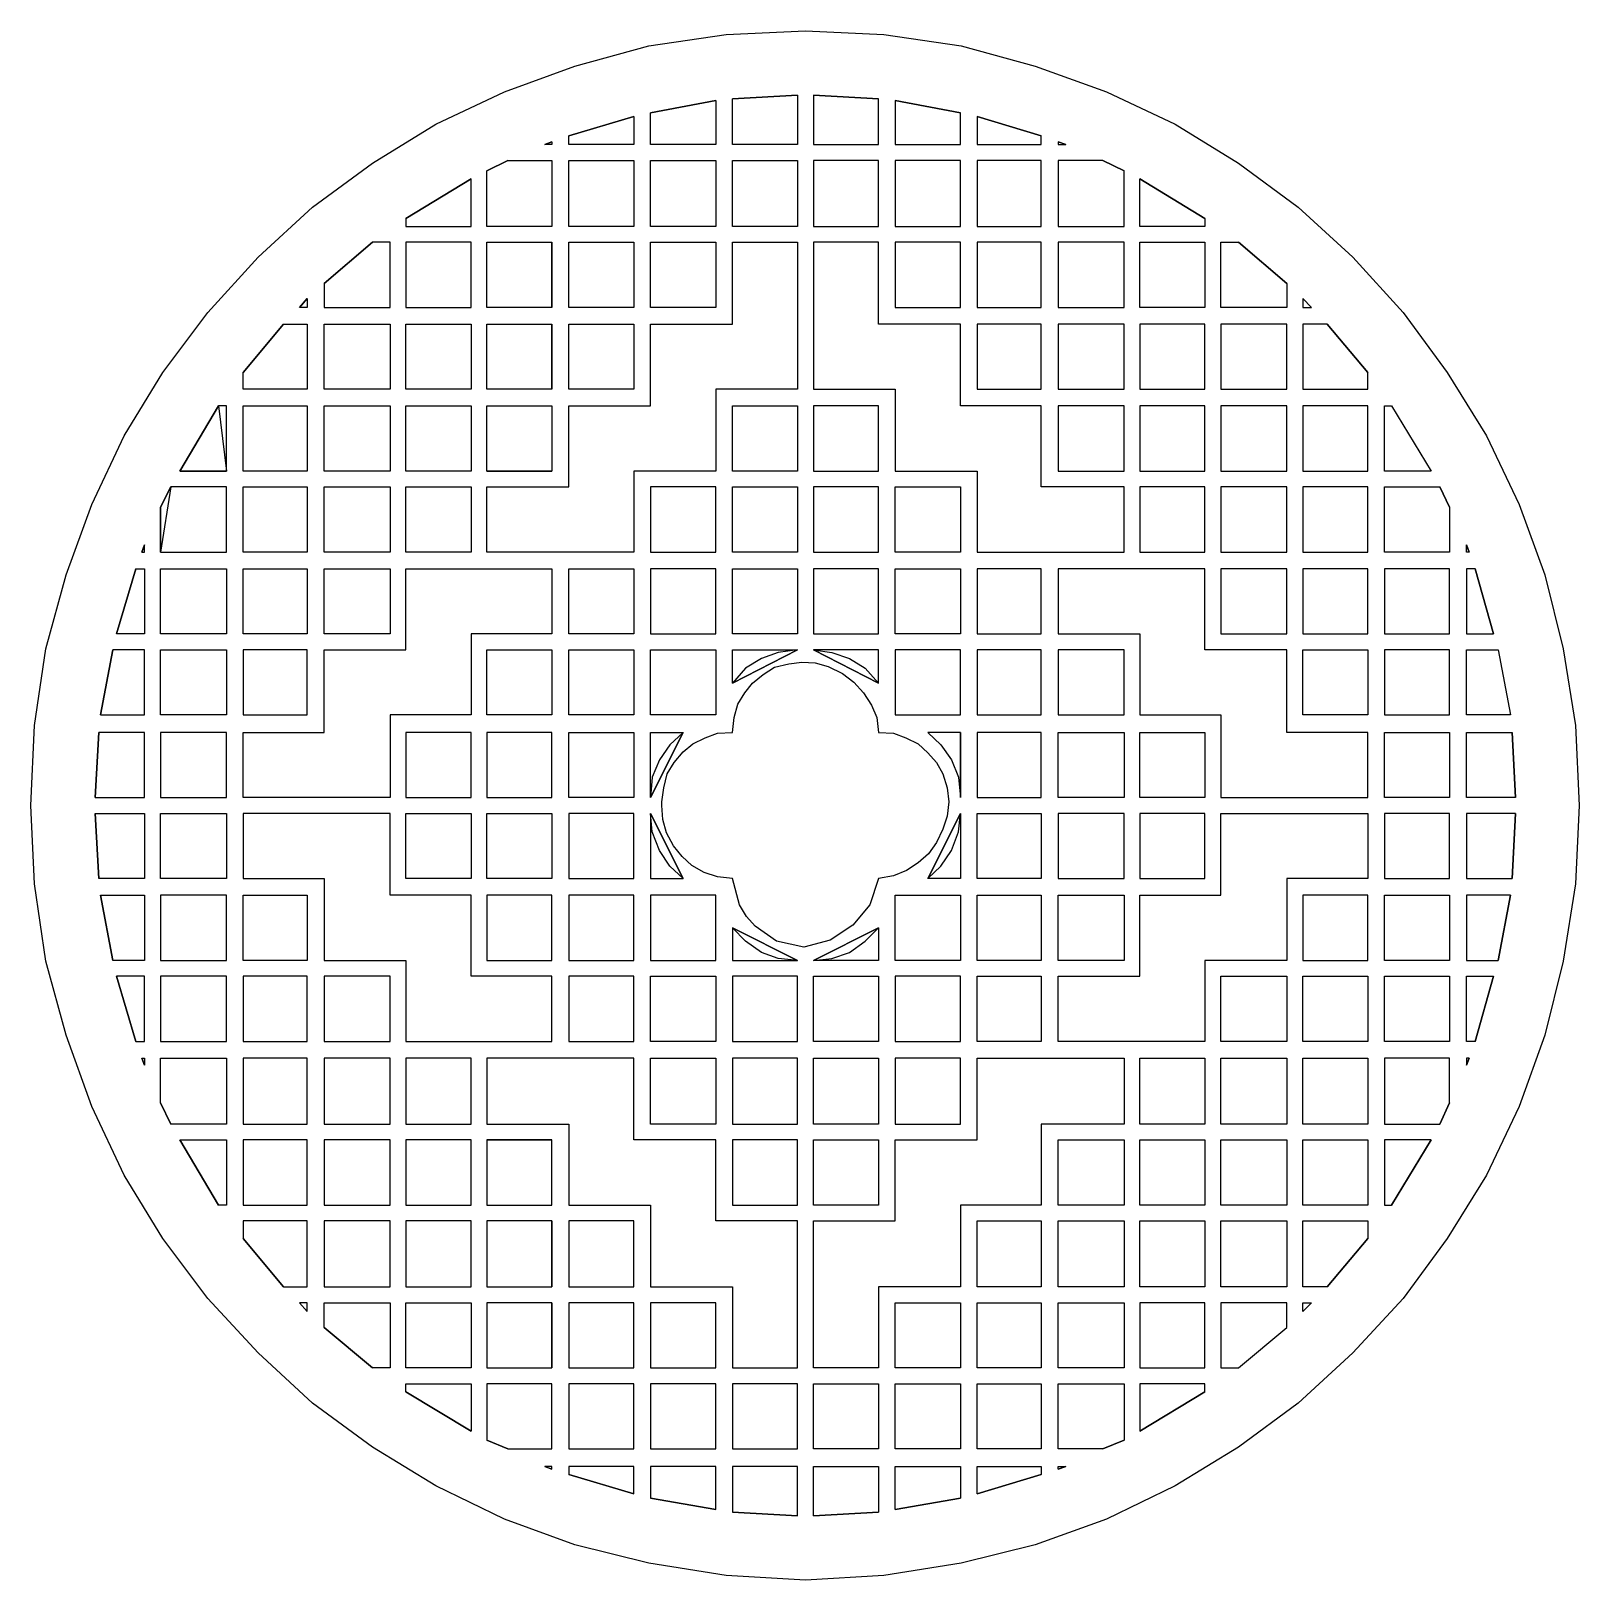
# Model space of a CAD drawing. Header units: centimetres. Extents: x -9.81 to -1.5, y -8.36 to -0.05.
import ezdxf

# ---------------------------------------------------------------- set-up
doc = ezdxf.new("R2010")
doc.units = ezdxf.units.CM
doc.header["$MEASUREMENT"] = 0
doc.layers.add('layer 1', color=7, linetype='Continuous')

msp = doc.modelspace()

# ---------------------------------------------------------------- linework, layer by layer
at = {"layer": 'layer 1', "color": 250}
for points, knots in [([(-9.80619, -4.20097), (-9.80619, -4.20097), (-9.7873, -4.62127), (-9.7873, -4.62127), (-9.7873, -4.62127), (-9.7873, -4.62127), (-9.72593, -5.03685), (-9.72593, -5.03685), (-9.72593, -5.03685), (-9.72593, -5.03685), (-9.61731, -5.43352), (-9.61731, -5.43352), (-9.61731, -5.43352), (-9.61731, -5.43352), (-9.48035, -5.81605), (-9.48035, -5.81605), (-9.48035, -5.81605), (-9.48035, -5.81605), (-9.30563, -6.1844), (-9.30563, -6.1844), (-9.30563, -6.1844), (-9.30563, -6.1844), (-9.09783, -6.52439), (-9.09783, -6.52439), (-9.09783, -6.52439), (-9.09783, -6.52439), (-8.857, -6.84552), (-8.857, -6.84552), (-8.857, -6.84552), (-8.857, -6.84552), (-8.58783, -7.1383), (-8.58783, -7.1383), (-8.58783, -7.1383), (-8.58783, -7.1383), (-8.29503, -7.40749), (-8.29503, -7.40749), (-8.29503, -7.40749), (-8.29503, -7.40749), (-7.97392, -7.64361), (-7.97392, -7.64361), (-7.97392, -7.64361), (-7.97392, -7.64361), (-7.6339, -7.8514), (-7.6339, -7.8514), (-7.6339, -7.8514), (-7.6339, -7.8514), (-7.26556, -8.03084), (-7.26556, -8.03084), (-7.26556, -8.03084), (-7.26556, -8.03084), (-6.88776, -8.16779), (-6.88776, -8.16779), (-6.88776, -8.16779), (-6.88776, -8.16779), (-6.49108, -8.26697), (-6.49108, -8.26697), (-6.49108, -8.26697), (-6.49108, -8.26697), (-6.07552, -8.33307), (-6.07552, -8.33307), (-6.07552, -8.33307), (-6.07552, -8.33307), (-5.65049, -8.35668), (-5.65049, -8.35668), (-5.65049, -8.35668), (-5.65049, -8.35668), (-5.23021, -8.33307), (-5.23021, -8.33307), (-5.23021, -8.33307), (-5.23021, -8.33307), (-4.81464, -8.26697), (-4.81464, -8.26697), (-4.81464, -8.26697), (-4.81464, -8.26697), (-4.41796, -8.16779), (-4.41796, -8.16779), (-4.41796, -8.16779), (-4.41796, -8.16779), (-4.03545, -8.03084), (-4.03545, -8.03084), (-4.03545, -8.03084), (-4.03545, -8.03084), (-3.6671, -7.8514), (-3.6671, -7.8514), (-3.6671, -7.8514), (-3.6671, -7.8514), (-3.32709, -7.64361), (-3.32709, -7.64361), (-3.32709, -7.64361), (-3.32709, -7.64361), (-3.00598, -7.40749), (-3.00598, -7.40749), (-3.00598, -7.40749), (-3.00598, -7.40749), (-2.71318, -7.1383), (-2.71318, -7.1383), (-2.71318, -7.1383), (-2.71318, -7.1383), (-2.44402, -6.84552), (-2.44402, -6.84552), (-2.44402, -6.84552), (-2.44402, -6.84552), (-2.20789, -6.52439), (-2.20789, -6.52439), (-2.20789, -6.52439), (-2.20789, -6.52439), (-1.99539, -6.1844), (-1.99539, -6.1844), (-1.99539, -6.1844), (-1.99539, -6.1844), (-1.82066, -5.81605), (-1.82066, -5.81605), (-1.82066, -5.81605), (-1.82066, -5.81605), (-1.68371, -5.43352), (-1.68371, -5.43352), (-1.68371, -5.43352), (-1.68371, -5.43352), (-1.58454, -5.03685), (-1.58454, -5.03685), (-1.58454, -5.03685), (-1.58454, -5.03685), (-1.51843, -4.62127), (-1.51843, -4.62127), (-1.51843, -4.62127), (-1.51843, -4.62127), (-1.49954, -4.20097), (-1.49954, -4.20097), (-1.49954, -4.20097), (-1.49954, -4.20097), (-1.51843, -3.77125), (-1.51843, -3.77125), (-1.51843, -3.77125), (-1.51843, -3.77125), (-1.58454, -3.36041), (-1.58454, -3.36041), (-1.58454, -3.36041), (-1.58454, -3.36041), (-1.68371, -2.96371), (-1.68371, -2.96371), (-1.68371, -2.96371), (-1.68371, -2.96371), (-1.82066, -2.58593), (-1.82066, -2.58593), (-1.82066, -2.58593), (-1.82066, -2.58593), (-1.99539, -2.2176), (-1.99539, -2.2176), (-1.99539, -2.2176), (-1.99539, -2.2176), (-2.20789, -1.87756), (-2.20789, -1.87756), (-2.20789, -1.87756), (-2.20789, -1.87756), (-2.44402, -1.55644), (-2.44402, -1.55644), (-2.44402, -1.55644), (-2.44402, -1.55644), (-2.71318, -1.25893), (-2.71318, -1.25893), (-2.71318, -1.25893), (-2.71318, -1.25893), (-3.00598, -0.98978), (-3.00598, -0.98978), (-3.00598, -0.98978), (-3.00598, -0.98978), (-3.32709, -0.75366), (-3.32709, -0.75366), (-3.32709, -0.75366), (-3.32709, -0.75366), (-3.6671, -0.54586), (-3.6671, -0.54586), (-3.6671, -0.54586), (-3.6671, -0.54586), (-4.03545, -0.37115), (-4.03545, -0.37115), (-4.03545, -0.37115), (-4.03545, -0.37115), (-4.41796, -0.23418), (-4.41796, -0.23418), (-4.41796, -0.23418), (-4.41796, -0.23418), (-4.81464, -0.12558), (-4.81464, -0.12558), (-4.81464, -0.12558), (-4.81464, -0.12558), (-5.23021, -0.06419), (-5.23021, -0.06419), (-5.23021, -0.06419), (-5.23021, -0.06419), (-5.65049, -0.0453), (-5.65049, -0.0453), (-5.65049, -0.0453), (-5.65049, -0.0453), (-6.07552, -0.06419), (-6.07552, -0.06419), (-6.07552, -0.06419), (-6.07552, -0.06419), (-6.49108, -0.12558), (-6.49108, -0.12558), (-6.49108, -0.12558), (-6.49108, -0.12558), (-6.88776, -0.23418), (-6.88776, -0.23418), (-6.88776, -0.23418), (-6.88776, -0.23418), (-7.26556, -0.37115), (-7.26556, -0.37115), (-7.26556, -0.37115), (-7.26556, -0.37115), (-7.6339, -0.54586), (-7.6339, -0.54586), (-7.6339, -0.54586), (-7.6339, -0.54586), (-7.97392, -0.75366), (-7.97392, -0.75366), (-7.97392, -0.75366), (-7.97392, -0.75366), (-8.29503, -0.98978), (-8.29503, -0.98978), (-8.29503, -0.98978), (-8.29503, -0.98978), (-8.58783, -1.25893), (-8.58783, -1.25893), (-8.58783, -1.25893), (-8.58783, -1.25893), (-8.857, -1.55644), (-8.857, -1.55644), (-8.857, -1.55644), (-8.857, -1.55644), (-9.09783, -1.87756), (-9.09783, -1.87756), (-9.09783, -1.87756), (-9.09783, -1.87756), (-9.30563, -2.2176), (-9.30563, -2.2176), (-9.30563, -2.2176), (-9.30563, -2.2176), (-9.48035, -2.58593), (-9.48035, -2.58593), (-9.48035, -2.58593), (-9.48035, -2.58593), (-9.61731, -2.96371), (-9.61731, -2.96371), (-9.61731, -2.96371), (-9.61731, -2.96371), (-9.72593, -3.36041), (-9.72593, -3.36041), (-9.72593, -3.36041), (-9.72593, -3.36041), (-9.7873, -3.77125), (-9.7873, -3.77125), (-9.7873, -3.77125), (-9.7873, -3.77125), (-9.80619, -4.20097), (-9.80619, -4.20097)], [0, 0, 0, 0, 0.0153846, 0.0153846, 0.0153846, 0.0153846, 0.0307692, 0.0307692, 0.0307692, 0.0307692, 0.0461538, 0.0461538, 0.0461538, 0.0461538, 0.0615385, 0.0615385, 0.0615385, 0.0615385, 0.0769231, 0.0769231, 0.0769231, 0.0769231, 0.0923077, 0.0923077, 0.0923077, 0.0923077, 0.1076923, 0.1076923, 0.1076923, 0.1076923, 0.1230769, 0.1230769, 0.1230769, 0.1230769, 0.1384615, 0.1384615, 0.1384615, 0.1384615, 0.1538462, 0.1538462, 0.1538462, 0.1538462, 0.1692308, 0.1692308, 0.1692308, 0.1692308, 0.1846154, 0.1846154, 0.1846154, 0.1846154, 0.2, 0.2, 0.2, 0.2, 0.2153846, 0.2153846, 0.2153846, 0.2153846, 0.2307692, 0.2307692, 0.2307692, 0.2307692, 0.2461538, 0.2461538, 0.2461538, 0.2461538, 0.2615385, 0.2615385, 0.2615385, 0.2615385, 0.2769231, 0.2769231, 0.2769231, 0.2769231, 0.2923077, 0.2923077, 0.2923077, 0.2923077, 0.3076923, 0.3076923, 0.3076923, 0.3076923, 0.3230769, 0.3230769, 0.3230769, 0.3230769, 0.3384615, 0.3384615, 0.3384615, 0.3384615, 0.3538462, 0.3538462, 0.3538462, 0.3538462, 0.3692308, 0.3692308, 0.3692308, 0.3692308, 0.3846154, 0.3846154, 0.3846154, 0.3846154, 0.4, 0.4, 0.4, 0.4, 0.4153846, 0.4153846, 0.4153846, 0.4153846, 0.4307692, 0.4307692, 0.4307692, 0.4307692, 0.4461538, 0.4461538, 0.4461538, 0.4461538, 0.4615385, 0.4615385, 0.4615385, 0.4615385, 0.4769231, 0.4769231, 0.4769231, 0.4769231, 0.4923077, 0.4923077, 0.4923077, 0.4923077, 0.5076923, 0.5076923, 0.5076923, 0.5076923, 0.5230769, 0.5230769, 0.5230769, 0.5230769, 0.5384615, 0.5384615, 0.5384615, 0.5384615, 0.5538462, 0.5538462, 0.5538462, 0.5538462, 0.5692308, 0.5692308, 0.5692308, 0.5692308, 0.5846154, 0.5846154, 0.5846154, 0.5846154, 0.6, 0.6, 0.6, 0.6, 0.6153846, 0.6153846, 0.6153846, 0.6153846, 0.6307692, 0.6307692, 0.6307692, 0.6307692, 0.6461538, 0.6461538, 0.6461538, 0.6461538, 0.6615385, 0.6615385, 0.6615385, 0.6615385, 0.6769231, 0.6769231, 0.6769231, 0.6769231, 0.6923077, 0.6923077, 0.6923077, 0.6923077, 0.7076923, 0.7076923, 0.7076923, 0.7076923, 0.7230769, 0.7230769, 0.7230769, 0.7230769, 0.7384615, 0.7384615, 0.7384615, 0.7384615, 0.7538462, 0.7538462, 0.7538462, 0.7538462, 0.7692308, 0.7692308, 0.7692308, 0.7692308, 0.7846154, 0.7846154, 0.7846154, 0.7846154, 0.8, 0.8, 0.8, 0.8, 0.8153846, 0.8153846, 0.8153846, 0.8153846, 0.8307692, 0.8307692, 0.8307692, 0.8307692, 0.8461538, 0.8461538, 0.8461538, 0.8461538, 0.8615385, 0.8615385, 0.8615385, 0.8615385, 0.8769231, 0.8769231, 0.8769231, 0.8769231, 0.8923077, 0.8923077, 0.8923077, 0.8923077, 0.9076923, 0.9076923, 0.9076923, 0.9076923, 0.9230769, 0.9230769, 0.9230769, 0.9230769, 0.9384615, 0.9384615, 0.9384615, 0.9384615, 0.9538462, 0.9538462, 0.9538462, 0.9538462, 0.9692308, 0.9692308, 0.9692308, 0.9692308, 1, 1, 1, 1]), ([(-5.69301, -0.39003), (-5.69301, -0.39003), (-6.04246, -0.40894), (-6.04246, -0.40894), (-6.04246, -0.40894), (-6.04246, -0.40894), (-5.69301, -0.39003), (-5.69301, -0.39003)], [0, 0, 0, 0, 0.3333333, 0.3333333, 0.3333333, 0.3333333, 1, 1, 1, 1]), ([(-6.04246, -0.40894), (-6.04246, -0.40894), (-6.04246, -0.6545), (-6.04246, -0.6545), (-6.04246, -0.6545), (-6.04246, -0.6545), (-5.69301, -0.6545), (-5.69301, -0.6545), (-5.69301, -0.6545), (-5.69301, -0.6545), (-5.69301, -0.39003), (-5.69301, -0.39003), (-5.69301, -0.39003), (-5.69301, -0.39003), (-6.04246, -0.40894), (-6.04246, -0.40894)], [0, 0, 0, 0, 0.2, 0.2, 0.2, 0.2, 0.4, 0.4, 0.4, 0.4, 0.6, 0.6, 0.6, 0.6, 1, 1, 1, 1]), ([(-5.608, -0.39003), (-5.608, -0.39003), (-5.25855, -0.40894), (-5.25855, -0.40894), (-5.25855, -0.40894), (-5.25855, -0.40894), (-5.608, -0.39003), (-5.608, -0.39003)], [0, 0, 0, 0, 0.3333333, 0.3333333, 0.3333333, 0.3333333, 1, 1, 1, 1]), ([(-5.25855, -0.40894), (-5.25855, -0.40894), (-5.25855, -0.6545), (-5.25855, -0.6545), (-5.25855, -0.6545), (-5.25855, -0.6545), (-5.608, -0.6545), (-5.608, -0.6545), (-5.608, -0.6545), (-5.608, -0.6545), (-5.608, -0.39003), (-5.608, -0.39003), (-5.608, -0.39003), (-5.608, -0.39003), (-5.25855, -0.40894), (-5.25855, -0.40894)], [0, 0, 0, 0, 0.2, 0.2, 0.2, 0.2, 0.4, 0.4, 0.4, 0.4, 0.6, 0.6, 0.6, 0.6, 1, 1, 1, 1]), ([(-6.48164, -0.48448), (-6.48164, -0.48448), (-6.48164, -0.6545), (-6.48164, -0.6545), (-6.48164, -0.6545), (-6.48164, -0.6545), (-6.13219, -0.6545), (-6.13219, -0.6545), (-6.13219, -0.6545), (-6.13219, -0.6545), (-6.13219, -0.41836), (-6.13219, -0.41836), (-6.13219, -0.41836), (-6.13219, -0.41836), (-6.48164, -0.48448), (-6.48164, -0.48448)], [0, 0, 0, 0, 0.2, 0.2, 0.2, 0.2, 0.4, 0.4, 0.4, 0.4, 0.6, 0.6, 0.6, 0.6, 1, 1, 1, 1]), ([(-6.13219, -0.41836), (-6.13219, -0.41836), (-6.48164, -0.48448), (-6.48164, -0.48448), (-6.48164, -0.48448), (-6.48164, -0.48448), (-6.13219, -0.41836), (-6.13219, -0.41836)], [0, 0, 0, 0, 0.3333333, 0.3333333, 0.3333333, 0.3333333, 1, 1, 1, 1]), ([(-5.16882, -0.41836), (-5.16882, -0.41836), (-4.81936, -0.48448), (-4.81936, -0.48448), (-4.81936, -0.48448), (-4.81936, -0.48448), (-5.16882, -0.41836), (-5.16882, -0.41836)], [0, 0, 0, 0, 0.3333333, 0.3333333, 0.3333333, 0.3333333, 1, 1, 1, 1]), ([(-4.81936, -0.48448), (-4.81936, -0.48448), (-4.81936, -0.6545), (-4.81936, -0.6545), (-4.81936, -0.6545), (-4.81936, -0.6545), (-5.16882, -0.6545), (-5.16882, -0.6545), (-5.16882, -0.6545), (-5.16882, -0.6545), (-5.16882, -0.41836), (-5.16882, -0.41836), (-5.16882, -0.41836), (-5.16882, -0.41836), (-4.81936, -0.48448), (-4.81936, -0.48448)], [0, 0, 0, 0, 0.2, 0.2, 0.2, 0.2, 0.4, 0.4, 0.4, 0.4, 0.6, 0.6, 0.6, 0.6, 1, 1, 1, 1]), ([(-6.92082, -0.60727), (-6.92082, -0.60727), (-6.92082, -0.6545), (-6.92082, -0.6545), (-6.92082, -0.6545), (-6.92082, -0.6545), (-6.57137, -0.6545), (-6.57137, -0.6545), (-6.57137, -0.6545), (-6.57137, -0.6545), (-6.57137, -0.50337), (-6.57137, -0.50337), (-6.57137, -0.50337), (-6.57137, -0.50337), (-6.92082, -0.60727), (-6.92082, -0.60727)], [0, 0, 0, 0, 0.2, 0.2, 0.2, 0.2, 0.4, 0.4, 0.4, 0.4, 0.6, 0.6, 0.6, 0.6, 1, 1, 1, 1]), ([(-6.57137, -0.50337), (-6.57137, -0.50337), (-6.92082, -0.60727), (-6.92082, -0.60727), (-6.92082, -0.60727), (-6.92082, -0.60727), (-6.57137, -0.50337), (-6.57137, -0.50337)], [0, 0, 0, 0, 0.3333333, 0.3333333, 0.3333333, 0.3333333, 1, 1, 1, 1]), ([(-4.38491, -0.60727), (-4.38491, -0.60727), (-4.38491, -0.6545), (-4.38491, -0.6545), (-4.38491, -0.6545), (-4.38491, -0.6545), (-4.72964, -0.6545), (-4.72964, -0.6545), (-4.72964, -0.6545), (-4.72964, -0.6545), (-4.72964, -0.50337), (-4.72964, -0.50337), (-4.72964, -0.50337), (-4.72964, -0.50337), (-4.38491, -0.60727), (-4.38491, -0.60727)], [0, 0, 0, 0, 0.2, 0.2, 0.2, 0.2, 0.4, 0.4, 0.4, 0.4, 0.6, 0.6, 0.6, 0.6, 1, 1, 1, 1]), ([(-4.72964, -0.50337), (-4.72964, -0.50337), (-4.38491, -0.60727), (-4.38491, -0.60727), (-4.38491, -0.60727), (-4.38491, -0.60727), (-4.72964, -0.50337), (-4.72964, -0.50337)], [0, 0, 0, 0, 0.3333333, 0.3333333, 0.3333333, 0.3333333, 1, 1, 1, 1]), ([(-7.01054, -0.64031), (-7.01054, -0.64031), (-7.04832, -0.6545), (-7.04832, -0.6545), (-7.04832, -0.6545), (-7.04832, -0.6545), (-7.01054, -0.64031), (-7.01054, -0.64031)], [0, 0, 0, 0, 0.3333333, 0.3333333, 0.3333333, 0.3333333, 1, 1, 1, 1]), ([(-7.04832, -0.6545), (-7.04832, -0.6545), (-7.01054, -0.6545), (-7.01054, -0.6545), (-7.01054, -0.6545), (-7.01054, -0.6545), (-7.01054, -0.64031), (-7.01054, -0.64031), (-7.01054, -0.64031), (-7.01054, -0.64031), (-7.04832, -0.6545), (-7.04832, -0.6545)], [0, 0, 0, 0, 0.25, 0.25, 0.25, 0.25, 0.5, 0.5, 0.5, 0.5, 1, 1, 1, 1]), ([(-4.29519, -0.64031), (-4.29519, -0.64031), (-4.25268, -0.6545), (-4.25268, -0.6545), (-4.25268, -0.6545), (-4.25268, -0.6545), (-4.29519, -0.64031), (-4.29519, -0.64031)], [0, 0, 0, 0, 0.3333333, 0.3333333, 0.3333333, 0.3333333, 1, 1, 1, 1]), ([(-4.25268, -0.6545), (-4.25268, -0.6545), (-4.29519, -0.6545), (-4.29519, -0.6545), (-4.29519, -0.6545), (-4.29519, -0.6545), (-4.29519, -0.64031), (-4.29519, -0.64031), (-4.29519, -0.64031), (-4.29519, -0.64031), (-4.25268, -0.6545), (-4.25268, -0.6545)], [0, 0, 0, 0, 0.25, 0.25, 0.25, 0.25, 0.5, 0.5, 0.5, 0.5, 1, 1, 1, 1]), ([(-7.36001, -0.79613), (-7.36001, -0.79613), (-7.36001, -1.09367), (-7.36001, -1.09367), (-7.36001, -1.09367), (-7.36001, -1.09367), (-7.01054, -1.09367), (-7.01054, -1.09367), (-7.01054, -1.09367), (-7.01054, -1.09367), (-7.01054, -0.73949), (-7.01054, -0.73949), (-7.01054, -0.73949), (-7.01054, -0.73949), (-7.24667, -0.73949), (-7.24667, -0.73949), (-7.24667, -0.73949), (-7.24667, -0.73949), (-7.36001, -0.79613), (-7.36001, -0.79613)], [0, 0, 0, 0, 0.1666667, 0.1666667, 0.1666667, 0.1666667, 0.3333333, 0.3333333, 0.3333333, 0.3333333, 0.5, 0.5, 0.5, 0.5, 0.6666667, 0.6666667, 0.6666667, 0.6666667, 1, 1, 1, 1]), ([(-7.24667, -0.73949), (-7.24667, -0.73949), (-7.36001, -0.79613), (-7.36001, -0.79613), (-7.36001, -0.79613), (-7.36001, -0.79613), (-7.24667, -0.73949), (-7.24667, -0.73949)], [0, 0, 0, 0, 0.3333333, 0.3333333, 0.3333333, 0.3333333, 1, 1, 1, 1]), ([(-6.92082, -0.73949), (-6.92082, -0.73949), (-6.92082, -1.09367), (-6.92082, -1.09367), (-6.92082, -1.09367), (-6.92082, -1.09367), (-6.57137, -1.09367), (-6.57137, -1.09367), (-6.57137, -1.09367), (-6.57137, -1.09367), (-6.57137, -0.73949), (-6.57137, -0.73949), (-6.57137, -0.73949), (-6.57137, -0.73949), (-6.92082, -0.73949), (-6.92082, -0.73949)], [0, 0, 0, 0, 0.2, 0.2, 0.2, 0.2, 0.4, 0.4, 0.4, 0.4, 0.6, 0.6, 0.6, 0.6, 1, 1, 1, 1]), ([(-6.48164, -0.73949), (-6.48164, -0.73949), (-6.48164, -1.09367), (-6.48164, -1.09367), (-6.48164, -1.09367), (-6.48164, -1.09367), (-6.13219, -1.09367), (-6.13219, -1.09367), (-6.13219, -1.09367), (-6.13219, -1.09367), (-6.13219, -0.73949), (-6.13219, -0.73949), (-6.13219, -0.73949), (-6.13219, -0.73949), (-6.48164, -0.73949), (-6.48164, -0.73949)], [0, 0, 0, 0, 0.2, 0.2, 0.2, 0.2, 0.4, 0.4, 0.4, 0.4, 0.6, 0.6, 0.6, 0.6, 1, 1, 1, 1]), ([(-6.04246, -0.73949), (-6.04246, -0.73949), (-6.04246, -1.09367), (-6.04246, -1.09367), (-6.04246, -1.09367), (-6.04246, -1.09367), (-5.69301, -1.09367), (-5.69301, -1.09367), (-5.69301, -1.09367), (-5.69301, -1.09367), (-5.69301, -0.73949), (-5.69301, -0.73949), (-5.69301, -0.73949), (-5.69301, -0.73949), (-6.04246, -0.73949), (-6.04246, -0.73949)], [0, 0, 0, 0, 0.2, 0.2, 0.2, 0.2, 0.4, 0.4, 0.4, 0.4, 0.6, 0.6, 0.6, 0.6, 1, 1, 1, 1]), ([(-5.25855, -0.73949), (-5.25855, -0.73949), (-5.25855, -1.09367), (-5.25855, -1.09367), (-5.25855, -1.09367), (-5.25855, -1.09367), (-5.608, -1.09367), (-5.608, -1.09367), (-5.608, -1.09367), (-5.608, -1.09367), (-5.608, -0.73949), (-5.608, -0.73949), (-5.608, -0.73949), (-5.608, -0.73949), (-5.25855, -0.73949), (-5.25855, -0.73949)], [0, 0, 0, 0, 0.2, 0.2, 0.2, 0.2, 0.4, 0.4, 0.4, 0.4, 0.6, 0.6, 0.6, 0.6, 1, 1, 1, 1]), ([(-4.81936, -0.73949), (-4.81936, -0.73949), (-4.81936, -1.09367), (-4.81936, -1.09367), (-4.81936, -1.09367), (-4.81936, -1.09367), (-5.16882, -1.09367), (-5.16882, -1.09367), (-5.16882, -1.09367), (-5.16882, -1.09367), (-5.16882, -0.73949), (-5.16882, -0.73949), (-5.16882, -0.73949), (-5.16882, -0.73949), (-4.81936, -0.73949), (-4.81936, -0.73949)], [0, 0, 0, 0, 0.2, 0.2, 0.2, 0.2, 0.4, 0.4, 0.4, 0.4, 0.6, 0.6, 0.6, 0.6, 1, 1, 1, 1]), ([(-4.38491, -0.73949), (-4.38491, -0.73949), (-4.38491, -1.09367), (-4.38491, -1.09367), (-4.38491, -1.09367), (-4.38491, -1.09367), (-4.72964, -1.09367), (-4.72964, -1.09367), (-4.72964, -1.09367), (-4.72964, -1.09367), (-4.72964, -0.73949), (-4.72964, -0.73949), (-4.72964, -0.73949), (-4.72964, -0.73949), (-4.38491, -0.73949), (-4.38491, -0.73949)], [0, 0, 0, 0, 0.2, 0.2, 0.2, 0.2, 0.4, 0.4, 0.4, 0.4, 0.6, 0.6, 0.6, 0.6, 1, 1, 1, 1]), ([(-3.94101, -0.79613), (-3.94101, -0.79613), (-3.94101, -1.09367), (-3.94101, -1.09367), (-3.94101, -1.09367), (-3.94101, -1.09367), (-4.29519, -1.09367), (-4.29519, -1.09367), (-4.29519, -1.09367), (-4.29519, -1.09367), (-4.29519, -0.73949), (-4.29519, -0.73949), (-4.29519, -0.73949), (-4.29519, -0.73949), (-4.05434, -0.73949), (-4.05434, -0.73949), (-4.05434, -0.73949), (-4.05434, -0.73949), (-3.94101, -0.79613), (-3.94101, -0.79613)], [0, 0, 0, 0, 0.1666667, 0.1666667, 0.1666667, 0.1666667, 0.3333333, 0.3333333, 0.3333333, 0.3333333, 0.5, 0.5, 0.5, 0.5, 0.6666667, 0.6666667, 0.6666667, 0.6666667, 1, 1, 1, 1]), ([(-4.05434, -0.73949), (-4.05434, -0.73949), (-3.94101, -0.79613), (-3.94101, -0.79613), (-3.94101, -0.79613), (-3.94101, -0.79613), (-4.05434, -0.73949), (-4.05434, -0.73949)], [0, 0, 0, 0, 0.3333333, 0.3333333, 0.3333333, 0.3333333, 1, 1, 1, 1]), ([(-7.79446, -1.05114), (-7.79446, -1.05114), (-7.44501, -0.83867), (-7.44501, -0.83867), (-7.44501, -0.83867), (-7.44501, -0.83867), (-7.79446, -1.05114), (-7.79446, -1.05114)], [0, 0, 0, 0, 0.3333333, 0.3333333, 0.3333333, 0.3333333, 1, 1, 1, 1]), ([(-7.44501, -0.83867), (-7.44501, -0.83867), (-7.44501, -1.09367), (-7.44501, -1.09367), (-7.44501, -1.09367), (-7.44501, -1.09367), (-7.79446, -1.09367), (-7.79446, -1.09367), (-7.79446, -1.09367), (-7.79446, -1.09367), (-7.79446, -1.05114), (-7.79446, -1.05114), (-7.79446, -1.05114), (-7.79446, -1.05114), (-7.44501, -0.83867), (-7.44501, -0.83867)], [0, 0, 0, 0, 0.2, 0.2, 0.2, 0.2, 0.4, 0.4, 0.4, 0.4, 0.6, 0.6, 0.6, 0.6, 1, 1, 1, 1]), ([(-3.50655, -1.05114), (-3.50655, -1.05114), (-3.85599, -0.83867), (-3.85599, -0.83867), (-3.85599, -0.83867), (-3.85599, -0.83867), (-3.50655, -1.05114), (-3.50655, -1.05114)], [0, 0, 0, 0, 0.3333333, 0.3333333, 0.3333333, 0.3333333, 1, 1, 1, 1]), ([(-3.85599, -0.83867), (-3.85599, -0.83867), (-3.85599, -1.09367), (-3.85599, -1.09367), (-3.85599, -1.09367), (-3.85599, -1.09367), (-3.50655, -1.09367), (-3.50655, -1.09367), (-3.50655, -1.09367), (-3.50655, -1.09367), (-3.50655, -1.05114), (-3.50655, -1.05114), (-3.50655, -1.05114), (-3.50655, -1.05114), (-3.85599, -0.83867), (-3.85599, -0.83867)], [0, 0, 0, 0, 0.2, 0.2, 0.2, 0.2, 0.4, 0.4, 0.4, 0.4, 0.6, 0.6, 0.6, 0.6, 1, 1, 1, 1]), ([(-7.97392, -1.17867), (-7.97392, -1.17867), (-7.87947, -1.17867), (-7.87947, -1.17867), (-7.87947, -1.17867), (-7.87947, -1.17867), (-7.87947, -1.52811), (-7.87947, -1.52811), (-7.87947, -1.52811), (-7.87947, -1.52811), (-8.23365, -1.52811), (-8.23365, -1.52811), (-8.23365, -1.52811), (-8.23365, -1.52811), (-8.23365, -1.40062), (-8.23365, -1.40062), (-8.23365, -1.40062), (-8.23365, -1.40062), (-7.97392, -1.17867), (-7.97392, -1.17867)], [0, 0, 0, 0, 0.1666667, 0.1666667, 0.1666667, 0.1666667, 0.3333333, 0.3333333, 0.3333333, 0.3333333, 0.5, 0.5, 0.5, 0.5, 0.6666667, 0.6666667, 0.6666667, 0.6666667, 1, 1, 1, 1]), ([(-8.23365, -1.40062), (-8.23365, -1.40062), (-7.97392, -1.17867), (-7.97392, -1.17867), (-7.97392, -1.17867), (-7.97392, -1.17867), (-8.23365, -1.40062), (-8.23365, -1.40062)], [0, 0, 0, 0, 0.3333333, 0.3333333, 0.3333333, 0.3333333, 1, 1, 1, 1]), ([(-7.79446, -1.52811), (-7.79446, -1.52811), (-7.79446, -1.17867), (-7.79446, -1.17867), (-7.79446, -1.17867), (-7.79446, -1.17867), (-7.44501, -1.17867), (-7.44501, -1.17867), (-7.44501, -1.17867), (-7.44501, -1.17867), (-7.44501, -1.52811), (-7.44501, -1.52811), (-7.44501, -1.52811), (-7.44501, -1.52811), (-7.79446, -1.52811), (-7.79446, -1.52811)], [0, 0, 0, 0, 0.2, 0.2, 0.2, 0.2, 0.4, 0.4, 0.4, 0.4, 0.6, 0.6, 0.6, 0.6, 1, 1, 1, 1]), ([(-6.48164, -2.05704), (-6.48164, -2.05704), (-6.92082, -2.05704), (-6.92082, -2.05704), (-6.92082, -2.05704), (-6.92082, -2.05704), (-6.92082, -2.49149), (-6.92082, -2.49149), (-6.92082, -2.49149), (-6.92082, -2.49149), (-7.36001, -2.49149), (-7.36001, -2.49149), (-7.36001, -2.49149), (-7.36001, -2.49149), (-7.36001, -2.84093), (-7.36001, -2.84093), (-7.36001, -2.84093), (-7.36001, -2.84093), (-6.57137, -2.84093), (-6.57137, -2.84093), (-6.57137, -2.84093), (-6.57137, -2.84093), (-6.57137, -2.40649), (-6.57137, -2.40649), (-6.57137, -2.40649), (-6.57137, -2.40649), (-6.13219, -2.40649), (-6.13219, -2.40649), (-6.13219, -2.40649), (-6.13219, -2.40649), (-6.13219, -1.96732), (-6.13219, -1.96732), (-6.13219, -1.96732), (-6.13219, -1.96732), (-5.69301, -1.96732), (-5.69301, -1.96732), (-5.69301, -1.96732), (-5.69301, -1.96732), (-5.69301, -1.17867), (-5.69301, -1.17867), (-5.69301, -1.17867), (-5.69301, -1.17867), (-6.04246, -1.17867), (-6.04246, -1.17867), (-6.04246, -1.17867), (-6.04246, -1.17867), (-6.04246, -1.61785), (-6.04246, -1.61785), (-6.04246, -1.61785), (-6.04246, -1.61785), (-6.48164, -1.61785), (-6.48164, -1.61785), (-6.48164, -1.61785), (-6.48164, -1.61785), (-6.48164, -2.05704), (-6.48164, -2.05704)], [0, 0, 0, 0, 0.0666667, 0.0666667, 0.0666667, 0.0666667, 0.1333333, 0.1333333, 0.1333333, 0.1333333, 0.2, 0.2, 0.2, 0.2, 0.2666667, 0.2666667, 0.2666667, 0.2666667, 0.3333333, 0.3333333, 0.3333333, 0.3333333, 0.4, 0.4, 0.4, 0.4, 0.4666667, 0.4666667, 0.4666667, 0.4666667, 0.5333333, 0.5333333, 0.5333333, 0.5333333, 0.6, 0.6, 0.6, 0.6, 0.6666667, 0.6666667, 0.6666667, 0.6666667, 0.7333333, 0.7333333, 0.7333333, 0.7333333, 0.8, 0.8, 0.8, 0.8, 0.8666667, 0.8666667, 0.8666667, 0.8666667, 1, 1, 1, 1]), ([(-7.01054, -1.17867), (-7.01054, -1.17867), (-7.36001, -1.17867), (-7.36001, -1.17867), (-7.36001, -1.17867), (-7.36001, -1.17867), (-7.36001, -1.52811), (-7.36001, -1.52811), (-7.36001, -1.52811), (-7.36001, -1.52811), (-7.01054, -1.52811), (-7.01054, -1.52811), (-7.01054, -1.52811), (-7.01054, -1.52811), (-7.01054, -1.17867), (-7.01054, -1.17867)], [0, 0, 0, 0, 0.2, 0.2, 0.2, 0.2, 0.4, 0.4, 0.4, 0.4, 0.6, 0.6, 0.6, 0.6, 1, 1, 1, 1]), ([(-7.01054, -1.52811), (-7.01054, -1.52811), (-7.01054, -1.17867), (-7.01054, -1.17867), (-7.01054, -1.17867), (-7.01054, -1.17867), (-7.01054, -1.52811), (-7.01054, -1.52811)], [0, 0, 0, 0, 0.3333333, 0.3333333, 0.3333333, 0.3333333, 1, 1, 1, 1]), ([(-6.57137, -1.17867), (-6.57137, -1.17867), (-6.92082, -1.17867), (-6.92082, -1.17867), (-6.92082, -1.17867), (-6.92082, -1.17867), (-6.92082, -1.52811), (-6.92082, -1.52811), (-6.92082, -1.52811), (-6.92082, -1.52811), (-6.57137, -1.52811), (-6.57137, -1.52811), (-6.57137, -1.52811), (-6.57137, -1.52811), (-6.57137, -1.17867), (-6.57137, -1.17867)], [0, 0, 0, 0, 0.2, 0.2, 0.2, 0.2, 0.4, 0.4, 0.4, 0.4, 0.6, 0.6, 0.6, 0.6, 1, 1, 1, 1]), ([(-6.13219, -1.17867), (-6.13219, -1.17867), (-6.48164, -1.17867), (-6.48164, -1.17867), (-6.48164, -1.17867), (-6.48164, -1.17867), (-6.48164, -1.52811), (-6.48164, -1.52811), (-6.48164, -1.52811), (-6.48164, -1.52811), (-6.13219, -1.52811), (-6.13219, -1.52811), (-6.13219, -1.52811), (-6.13219, -1.52811), (-6.13219, -1.17867), (-6.13219, -1.17867)], [0, 0, 0, 0, 0.2, 0.2, 0.2, 0.2, 0.4, 0.4, 0.4, 0.4, 0.6, 0.6, 0.6, 0.6, 1, 1, 1, 1]), ([(-4.81936, -2.05704), (-4.81936, -2.05704), (-4.38491, -2.05704), (-4.38491, -2.05704), (-4.38491, -2.05704), (-4.38491, -2.05704), (-4.38491, -2.49149), (-4.38491, -2.49149), (-4.38491, -2.49149), (-4.38491, -2.49149), (-3.94101, -2.49149), (-3.94101, -2.49149), (-3.94101, -2.49149), (-3.94101, -2.49149), (-3.94101, -2.84093), (-3.94101, -2.84093), (-3.94101, -2.84093), (-3.94101, -2.84093), (-4.72964, -2.84093), (-4.72964, -2.84093), (-4.72964, -2.84093), (-4.72964, -2.84093), (-4.72964, -2.40649), (-4.72964, -2.40649), (-4.72964, -2.40649), (-4.72964, -2.40649), (-5.16882, -2.40649), (-5.16882, -2.40649), (-5.16882, -2.40649), (-5.16882, -2.40649), (-5.16882, -1.96732), (-5.16882, -1.96732), (-5.16882, -1.96732), (-5.16882, -1.96732), (-5.608, -1.96732), (-5.608, -1.96732), (-5.608, -1.96732), (-5.608, -1.96732), (-5.608, -1.17867), (-5.608, -1.17867), (-5.608, -1.17867), (-5.608, -1.17867), (-5.25855, -1.17867), (-5.25855, -1.17867), (-5.25855, -1.17867), (-5.25855, -1.17867), (-5.25855, -1.61785), (-5.25855, -1.61785), (-5.25855, -1.61785), (-5.25855, -1.61785), (-4.81936, -1.61785), (-4.81936, -1.61785), (-4.81936, -1.61785), (-4.81936, -1.61785), (-4.81936, -2.05704), (-4.81936, -2.05704)], [0, 0, 0, 0, 0.0666667, 0.0666667, 0.0666667, 0.0666667, 0.1333333, 0.1333333, 0.1333333, 0.1333333, 0.2, 0.2, 0.2, 0.2, 0.2666667, 0.2666667, 0.2666667, 0.2666667, 0.3333333, 0.3333333, 0.3333333, 0.3333333, 0.4, 0.4, 0.4, 0.4, 0.4666667, 0.4666667, 0.4666667, 0.4666667, 0.5333333, 0.5333333, 0.5333333, 0.5333333, 0.6, 0.6, 0.6, 0.6, 0.6666667, 0.6666667, 0.6666667, 0.6666667, 0.7333333, 0.7333333, 0.7333333, 0.7333333, 0.8, 0.8, 0.8, 0.8, 0.8666667, 0.8666667, 0.8666667, 0.8666667, 1, 1, 1, 1]), ([(-5.16882, -1.17867), (-5.16882, -1.17867), (-4.81936, -1.17867), (-4.81936, -1.17867), (-4.81936, -1.17867), (-4.81936, -1.17867), (-4.81936, -1.52811), (-4.81936, -1.52811), (-4.81936, -1.52811), (-4.81936, -1.52811), (-5.16882, -1.52811), (-5.16882, -1.52811), (-5.16882, -1.52811), (-5.16882, -1.52811), (-5.16882, -1.17867), (-5.16882, -1.17867)], [0, 0, 0, 0, 0.2, 0.2, 0.2, 0.2, 0.4, 0.4, 0.4, 0.4, 0.6, 0.6, 0.6, 0.6, 1, 1, 1, 1]), ([(-4.72964, -1.17867), (-4.72964, -1.17867), (-4.38491, -1.17867), (-4.38491, -1.17867), (-4.38491, -1.17867), (-4.38491, -1.17867), (-4.38491, -1.52811), (-4.38491, -1.52811), (-4.38491, -1.52811), (-4.38491, -1.52811), (-4.72964, -1.52811), (-4.72964, -1.52811), (-4.72964, -1.52811), (-4.72964, -1.52811), (-4.72964, -1.17867), (-4.72964, -1.17867)], [0, 0, 0, 0, 0.2, 0.2, 0.2, 0.2, 0.4, 0.4, 0.4, 0.4, 0.6, 0.6, 0.6, 0.6, 1, 1, 1, 1]), ([(-4.29519, -1.17867), (-4.29519, -1.17867), (-3.94101, -1.17867), (-3.94101, -1.17867), (-3.94101, -1.17867), (-3.94101, -1.17867), (-3.94101, -1.52811), (-3.94101, -1.52811), (-3.94101, -1.52811), (-3.94101, -1.52811), (-4.29519, -1.52811), (-4.29519, -1.52811), (-4.29519, -1.52811), (-4.29519, -1.52811), (-4.29519, -1.17867), (-4.29519, -1.17867)], [0, 0, 0, 0, 0.2, 0.2, 0.2, 0.2, 0.4, 0.4, 0.4, 0.4, 0.6, 0.6, 0.6, 0.6, 1, 1, 1, 1]), ([(-3.50655, -1.52811), (-3.50655, -1.52811), (-3.50655, -1.17867), (-3.50655, -1.17867), (-3.50655, -1.17867), (-3.50655, -1.17867), (-3.85599, -1.17867), (-3.85599, -1.17867), (-3.85599, -1.17867), (-3.85599, -1.17867), (-3.85599, -1.52811), (-3.85599, -1.52811), (-3.85599, -1.52811), (-3.85599, -1.52811), (-3.50655, -1.52811), (-3.50655, -1.52811)], [0, 0, 0, 0, 0.2, 0.2, 0.2, 0.2, 0.4, 0.4, 0.4, 0.4, 0.6, 0.6, 0.6, 0.6, 1, 1, 1, 1]), ([(-3.32709, -1.17867), (-3.32709, -1.17867), (-3.42154, -1.17867), (-3.42154, -1.17867), (-3.42154, -1.17867), (-3.42154, -1.17867), (-3.42154, -1.52811), (-3.42154, -1.52811), (-3.42154, -1.52811), (-3.42154, -1.52811), (-3.06736, -1.52811), (-3.06736, -1.52811), (-3.06736, -1.52811), (-3.06736, -1.52811), (-3.06736, -1.40062), (-3.06736, -1.40062), (-3.06736, -1.40062), (-3.06736, -1.40062), (-3.32709, -1.17867), (-3.32709, -1.17867)], [0, 0, 0, 0, 0.1666667, 0.1666667, 0.1666667, 0.1666667, 0.3333333, 0.3333333, 0.3333333, 0.3333333, 0.5, 0.5, 0.5, 0.5, 0.6666667, 0.6666667, 0.6666667, 0.6666667, 1, 1, 1, 1]), ([(-3.06736, -1.40062), (-3.06736, -1.40062), (-3.32709, -1.17867), (-3.32709, -1.17867), (-3.32709, -1.17867), (-3.32709, -1.17867), (-3.06736, -1.40062), (-3.06736, -1.40062)], [0, 0, 0, 0, 0.3333333, 0.3333333, 0.3333333, 0.3333333, 1, 1, 1, 1]), ([(-8.36587, -1.52811), (-8.36587, -1.52811), (-8.32336, -1.52811), (-8.32336, -1.52811), (-8.32336, -1.52811), (-8.32336, -1.52811), (-8.32336, -1.48089), (-8.32336, -1.48089), (-8.32336, -1.48089), (-8.32336, -1.48089), (-8.36587, -1.52811), (-8.36587, -1.52811)], [0, 0, 0, 0, 0.25, 0.25, 0.25, 0.25, 0.5, 0.5, 0.5, 0.5, 1, 1, 1, 1]), ([(-8.32336, -1.48089), (-8.32336, -1.48089), (-8.36587, -1.52811), (-8.36587, -1.52811), (-8.36587, -1.52811), (-8.36587, -1.52811), (-8.32336, -1.48089), (-8.32336, -1.48089)], [0, 0, 0, 0, 0.3333333, 0.3333333, 0.3333333, 0.3333333, 1, 1, 1, 1]), ([(-2.98236, -1.48089), (-2.98236, -1.48089), (-2.93514, -1.52811), (-2.93514, -1.52811), (-2.93514, -1.52811), (-2.93514, -1.52811), (-2.98236, -1.48089), (-2.98236, -1.48089)], [0, 0, 0, 0, 0.3333333, 0.3333333, 0.3333333, 0.3333333, 1, 1, 1, 1]), ([(-2.93514, -1.52811), (-2.93514, -1.52811), (-2.98236, -1.52811), (-2.98236, -1.52811), (-2.98236, -1.52811), (-2.98236, -1.52811), (-2.98236, -1.48089), (-2.98236, -1.48089), (-2.98236, -1.48089), (-2.98236, -1.48089), (-2.93514, -1.52811), (-2.93514, -1.52811)], [0, 0, 0, 0, 0.25, 0.25, 0.25, 0.25, 0.5, 0.5, 0.5, 0.5, 1, 1, 1, 1]), ([(-8.6681, -1.87756), (-8.6681, -1.87756), (-8.6681, -1.96732), (-8.6681, -1.96732), (-8.6681, -1.96732), (-8.6681, -1.96732), (-8.32336, -1.96732), (-8.32336, -1.96732), (-8.32336, -1.96732), (-8.32336, -1.96732), (-8.32336, -1.61785), (-8.32336, -1.61785), (-8.32336, -1.61785), (-8.32336, -1.61785), (-8.45088, -1.61785), (-8.45088, -1.61785), (-8.45088, -1.61785), (-8.45088, -1.61785), (-8.6681, -1.87756), (-8.6681, -1.87756)], [0, 0, 0, 0, 0.1666667, 0.1666667, 0.1666667, 0.1666667, 0.3333333, 0.3333333, 0.3333333, 0.3333333, 0.5, 0.5, 0.5, 0.5, 0.6666667, 0.6666667, 0.6666667, 0.6666667, 1, 1, 1, 1]), ([(-8.45088, -1.61785), (-8.45088, -1.61785), (-8.6681, -1.87756), (-8.6681, -1.87756), (-8.6681, -1.87756), (-8.6681, -1.87756), (-8.45088, -1.61785), (-8.45088, -1.61785)], [0, 0, 0, 0, 0.3333333, 0.3333333, 0.3333333, 0.3333333, 1, 1, 1, 1]), ([(-7.87947, -1.96732), (-7.87947, -1.96732), (-7.87947, -1.61785), (-7.87947, -1.61785), (-7.87947, -1.61785), (-7.87947, -1.61785), (-8.23365, -1.61785), (-8.23365, -1.61785), (-8.23365, -1.61785), (-8.23365, -1.61785), (-8.23365, -1.96732), (-8.23365, -1.96732), (-8.23365, -1.96732), (-8.23365, -1.96732), (-7.87947, -1.96732), (-7.87947, -1.96732)], [0, 0, 0, 0, 0.2, 0.2, 0.2, 0.2, 0.4, 0.4, 0.4, 0.4, 0.6, 0.6, 0.6, 0.6, 1, 1, 1, 1]), ([(-7.44501, -1.61785), (-7.44501, -1.61785), (-7.79446, -1.61785), (-7.79446, -1.61785), (-7.79446, -1.61785), (-7.79446, -1.61785), (-7.79446, -1.96732), (-7.79446, -1.96732), (-7.79446, -1.96732), (-7.79446, -1.96732), (-7.44501, -1.96732), (-7.44501, -1.96732), (-7.44501, -1.96732), (-7.44501, -1.96732), (-7.44501, -1.61785), (-7.44501, -1.61785)], [0, 0, 0, 0, 0.2, 0.2, 0.2, 0.2, 0.4, 0.4, 0.4, 0.4, 0.6, 0.6, 0.6, 0.6, 1, 1, 1, 1]), ([(-7.01054, -1.61785), (-7.01054, -1.61785), (-7.36001, -1.61785), (-7.36001, -1.61785), (-7.36001, -1.61785), (-7.36001, -1.61785), (-7.36001, -1.96732), (-7.36001, -1.96732), (-7.36001, -1.96732), (-7.36001, -1.96732), (-7.01054, -1.96732), (-7.01054, -1.96732), (-7.01054, -1.96732), (-7.01054, -1.96732), (-7.01054, -1.61785), (-7.01054, -1.61785)], [0, 0, 0, 0, 0.2, 0.2, 0.2, 0.2, 0.4, 0.4, 0.4, 0.4, 0.6, 0.6, 0.6, 0.6, 1, 1, 1, 1]), ([(-7.01054, -1.96732), (-7.01054, -1.96732), (-7.01054, -1.61785), (-7.01054, -1.61785), (-7.01054, -1.61785), (-7.01054, -1.61785), (-7.01054, -1.96732), (-7.01054, -1.96732)], [0, 0, 0, 0, 0.3333333, 0.3333333, 0.3333333, 0.3333333, 1, 1, 1, 1]), ([(-6.57137, -1.61785), (-6.57137, -1.61785), (-6.92082, -1.61785), (-6.92082, -1.61785), (-6.92082, -1.61785), (-6.92082, -1.61785), (-6.92082, -1.96732), (-6.92082, -1.96732), (-6.92082, -1.96732), (-6.92082, -1.96732), (-6.57137, -1.96732), (-6.57137, -1.96732), (-6.57137, -1.96732), (-6.57137, -1.96732), (-6.57137, -1.61785), (-6.57137, -1.61785)], [0, 0, 0, 0, 0.2, 0.2, 0.2, 0.2, 0.4, 0.4, 0.4, 0.4, 0.6, 0.6, 0.6, 0.6, 1, 1, 1, 1]), ([(-4.72964, -1.61785), (-4.72964, -1.61785), (-4.38491, -1.61785), (-4.38491, -1.61785), (-4.38491, -1.61785), (-4.38491, -1.61785), (-4.38491, -1.96732), (-4.38491, -1.96732), (-4.38491, -1.96732), (-4.38491, -1.96732), (-4.72964, -1.96732), (-4.72964, -1.96732), (-4.72964, -1.96732), (-4.72964, -1.96732), (-4.72964, -1.61785), (-4.72964, -1.61785)], [0, 0, 0, 0, 0.2, 0.2, 0.2, 0.2, 0.4, 0.4, 0.4, 0.4, 0.6, 0.6, 0.6, 0.6, 1, 1, 1, 1]), ([(-4.29519, -1.61785), (-4.29519, -1.61785), (-3.94101, -1.61785), (-3.94101, -1.61785), (-3.94101, -1.61785), (-3.94101, -1.61785), (-3.94101, -1.96732), (-3.94101, -1.96732), (-3.94101, -1.96732), (-3.94101, -1.96732), (-4.29519, -1.96732), (-4.29519, -1.96732), (-4.29519, -1.96732), (-4.29519, -1.96732), (-4.29519, -1.61785), (-4.29519, -1.61785)], [0, 0, 0, 0, 0.2, 0.2, 0.2, 0.2, 0.4, 0.4, 0.4, 0.4, 0.6, 0.6, 0.6, 0.6, 1, 1, 1, 1]), ([(-3.85599, -1.61785), (-3.85599, -1.61785), (-3.50655, -1.61785), (-3.50655, -1.61785), (-3.50655, -1.61785), (-3.50655, -1.61785), (-3.50655, -1.96732), (-3.50655, -1.96732), (-3.50655, -1.96732), (-3.50655, -1.96732), (-3.85599, -1.96732), (-3.85599, -1.96732), (-3.85599, -1.96732), (-3.85599, -1.96732), (-3.85599, -1.61785), (-3.85599, -1.61785)], [0, 0, 0, 0, 0.2, 0.2, 0.2, 0.2, 0.4, 0.4, 0.4, 0.4, 0.6, 0.6, 0.6, 0.6, 1, 1, 1, 1]), ([(-3.42154, -1.96732), (-3.42154, -1.96732), (-3.42154, -1.61785), (-3.42154, -1.61785), (-3.42154, -1.61785), (-3.42154, -1.61785), (-3.06736, -1.61785), (-3.06736, -1.61785), (-3.06736, -1.61785), (-3.06736, -1.61785), (-3.06736, -1.96732), (-3.06736, -1.96732), (-3.06736, -1.96732), (-3.06736, -1.96732), (-3.42154, -1.96732), (-3.42154, -1.96732)], [0, 0, 0, 0, 0.2, 0.2, 0.2, 0.2, 0.4, 0.4, 0.4, 0.4, 0.6, 0.6, 0.6, 0.6, 1, 1, 1, 1]), ([(-2.6329, -1.87756), (-2.6329, -1.87756), (-2.6329, -1.96732), (-2.6329, -1.96732), (-2.6329, -1.96732), (-2.6329, -1.96732), (-2.98236, -1.96732), (-2.98236, -1.96732), (-2.98236, -1.96732), (-2.98236, -1.96732), (-2.98236, -1.61785), (-2.98236, -1.61785), (-2.98236, -1.61785), (-2.98236, -1.61785), (-2.85014, -1.61785), (-2.85014, -1.61785), (-2.85014, -1.61785), (-2.85014, -1.61785), (-2.6329, -1.87756), (-2.6329, -1.87756)], [0, 0, 0, 0, 0.1666667, 0.1666667, 0.1666667, 0.1666667, 0.3333333, 0.3333333, 0.3333333, 0.3333333, 0.5, 0.5, 0.5, 0.5, 0.6666667, 0.6666667, 0.6666667, 0.6666667, 1, 1, 1, 1]), ([(-2.85014, -1.61785), (-2.85014, -1.61785), (-2.6329, -1.87756), (-2.6329, -1.87756), (-2.6329, -1.87756), (-2.6329, -1.87756), (-2.85014, -1.61785), (-2.85014, -1.61785)], [0, 0, 0, 0, 0.3333333, 0.3333333, 0.3333333, 0.3333333, 1, 1, 1, 1]), ([(-9.00812, -2.40649), (-9.00812, -2.40649), (-8.80033, -2.05704), (-8.80033, -2.05704), (-8.80033, -2.05704), (-8.80033, -2.05704), (-9.00812, -2.40649), (-9.00812, -2.40649)], [0, 0, 0, 0, 0.3333333, 0.3333333, 0.3333333, 0.3333333, 1, 1, 1, 1]), ([(-8.80033, -2.05704), (-8.80033, -2.05704), (-8.75783, -2.05704), (-8.75783, -2.05704), (-8.75783, -2.05704), (-8.75783, -2.05704), (-8.75783, -2.40649), (-8.75783, -2.40649), (-8.75783, -2.40649), (-8.75783, -2.40649), (-8.80033, -2.05704), (-8.80033, -2.05704)], [0, 0, 0, 0, 0.25, 0.25, 0.25, 0.25, 0.5, 0.5, 0.5, 0.5, 1, 1, 1, 1]), ([(-8.32336, -2.05704), (-8.32336, -2.05704), (-8.6681, -2.05704), (-8.6681, -2.05704), (-8.6681, -2.05704), (-8.6681, -2.05704), (-8.6681, -2.40649), (-8.6681, -2.40649), (-8.6681, -2.40649), (-8.6681, -2.40649), (-8.32336, -2.40649), (-8.32336, -2.40649), (-8.32336, -2.40649), (-8.32336, -2.40649), (-8.32336, -2.05704), (-8.32336, -2.05704)], [0, 0, 0, 0, 0.2, 0.2, 0.2, 0.2, 0.4, 0.4, 0.4, 0.4, 0.6, 0.6, 0.6, 0.6, 1, 1, 1, 1]), ([(-7.87947, -2.05704), (-7.87947, -2.05704), (-8.23365, -2.05704), (-8.23365, -2.05704), (-8.23365, -2.05704), (-8.23365, -2.05704), (-8.23365, -2.40649), (-8.23365, -2.40649), (-8.23365, -2.40649), (-8.23365, -2.40649), (-7.87947, -2.40649), (-7.87947, -2.40649), (-7.87947, -2.40649), (-7.87947, -2.40649), (-7.87947, -2.05704), (-7.87947, -2.05704)], [0, 0, 0, 0, 0.2, 0.2, 0.2, 0.2, 0.4, 0.4, 0.4, 0.4, 0.6, 0.6, 0.6, 0.6, 1, 1, 1, 1]), ([(-7.79446, -2.05704), (-7.79446, -2.05704), (-7.79446, -2.40649), (-7.79446, -2.40649), (-7.79446, -2.40649), (-7.79446, -2.40649), (-7.44501, -2.40649), (-7.44501, -2.40649), (-7.44501, -2.40649), (-7.44501, -2.40649), (-7.44501, -2.05704), (-7.44501, -2.05704), (-7.44501, -2.05704), (-7.44501, -2.05704), (-7.79446, -2.05704), (-7.79446, -2.05704)], [0, 0, 0, 0, 0.2, 0.2, 0.2, 0.2, 0.4, 0.4, 0.4, 0.4, 0.6, 0.6, 0.6, 0.6, 1, 1, 1, 1]), ([(-7.01054, -2.40649), (-7.01054, -2.40649), (-7.01054, -2.05704), (-7.01054, -2.05704), (-7.01054, -2.05704), (-7.01054, -2.05704), (-7.36001, -2.05704), (-7.36001, -2.05704), (-7.36001, -2.05704), (-7.36001, -2.05704), (-7.36001, -2.40649), (-7.36001, -2.40649), (-7.36001, -2.40649), (-7.36001, -2.40649), (-7.01054, -2.40649), (-7.01054, -2.40649)], [0, 0, 0, 0, 0.2, 0.2, 0.2, 0.2, 0.4, 0.4, 0.4, 0.4, 0.6, 0.6, 0.6, 0.6, 1, 1, 1, 1]), ([(-5.69301, -2.05704), (-5.69301, -2.05704), (-6.04246, -2.05704), (-6.04246, -2.05704), (-6.04246, -2.05704), (-6.04246, -2.05704), (-6.04246, -2.40649), (-6.04246, -2.40649), (-6.04246, -2.40649), (-6.04246, -2.40649), (-5.69301, -2.40649), (-5.69301, -2.40649), (-5.69301, -2.40649), (-5.69301, -2.40649), (-5.69301, -2.05704), (-5.69301, -2.05704)], [0, 0, 0, 0, 0.2, 0.2, 0.2, 0.2, 0.4, 0.4, 0.4, 0.4, 0.6, 0.6, 0.6, 0.6, 1, 1, 1, 1]), ([(-5.608, -2.05704), (-5.608, -2.05704), (-5.25855, -2.05704), (-5.25855, -2.05704), (-5.25855, -2.05704), (-5.25855, -2.05704), (-5.25855, -2.40649), (-5.25855, -2.40649), (-5.25855, -2.40649), (-5.25855, -2.40649), (-5.608, -2.40649), (-5.608, -2.40649), (-5.608, -2.40649), (-5.608, -2.40649), (-5.608, -2.05704), (-5.608, -2.05704)], [0, 0, 0, 0, 0.2, 0.2, 0.2, 0.2, 0.4, 0.4, 0.4, 0.4, 0.6, 0.6, 0.6, 0.6, 1, 1, 1, 1]), ([(-4.29519, -2.40649), (-4.29519, -2.40649), (-4.29519, -2.05704), (-4.29519, -2.05704), (-4.29519, -2.05704), (-4.29519, -2.05704), (-3.94101, -2.05704), (-3.94101, -2.05704), (-3.94101, -2.05704), (-3.94101, -2.05704), (-3.94101, -2.40649), (-3.94101, -2.40649), (-3.94101, -2.40649), (-3.94101, -2.40649), (-4.29519, -2.40649), (-4.29519, -2.40649)], [0, 0, 0, 0, 0.2, 0.2, 0.2, 0.2, 0.4, 0.4, 0.4, 0.4, 0.6, 0.6, 0.6, 0.6, 1, 1, 1, 1]), ([(-3.50655, -2.05704), (-3.50655, -2.05704), (-3.50655, -2.40649), (-3.50655, -2.40649), (-3.50655, -2.40649), (-3.50655, -2.40649), (-3.85599, -2.40649), (-3.85599, -2.40649), (-3.85599, -2.40649), (-3.85599, -2.40649), (-3.85599, -2.05704), (-3.85599, -2.05704), (-3.85599, -2.05704), (-3.85599, -2.05704), (-3.50655, -2.05704), (-3.50655, -2.05704)], [0, 0, 0, 0, 0.2, 0.2, 0.2, 0.2, 0.4, 0.4, 0.4, 0.4, 0.6, 0.6, 0.6, 0.6, 1, 1, 1, 1]), ([(-3.42154, -2.05704), (-3.42154, -2.05704), (-3.06736, -2.05704), (-3.06736, -2.05704), (-3.06736, -2.05704), (-3.06736, -2.05704), (-3.06736, -2.40649), (-3.06736, -2.40649), (-3.06736, -2.40649), (-3.06736, -2.40649), (-3.42154, -2.40649), (-3.42154, -2.40649), (-3.42154, -2.40649), (-3.42154, -2.40649), (-3.42154, -2.05704), (-3.42154, -2.05704)], [0, 0, 0, 0, 0.2, 0.2, 0.2, 0.2, 0.4, 0.4, 0.4, 0.4, 0.6, 0.6, 0.6, 0.6, 1, 1, 1, 1]), ([(-2.98236, -2.05704), (-2.98236, -2.05704), (-2.6329, -2.05704), (-2.6329, -2.05704), (-2.6329, -2.05704), (-2.6329, -2.05704), (-2.6329, -2.40649), (-2.6329, -2.40649), (-2.6329, -2.40649), (-2.6329, -2.40649), (-2.98236, -2.40649), (-2.98236, -2.40649), (-2.98236, -2.40649), (-2.98236, -2.40649), (-2.98236, -2.05704), (-2.98236, -2.05704)], [0, 0, 0, 0, 0.2, 0.2, 0.2, 0.2, 0.4, 0.4, 0.4, 0.4, 0.6, 0.6, 0.6, 0.6, 1, 1, 1, 1]), ([(-2.54318, -2.40649), (-2.54318, -2.40649), (-2.2929, -2.40649), (-2.2929, -2.40649), (-2.2929, -2.40649), (-2.2929, -2.40649), (-2.5054, -2.05704), (-2.5054, -2.05704), (-2.5054, -2.05704), (-2.5054, -2.05704), (-2.54318, -2.05704), (-2.54318, -2.05704), (-2.54318, -2.05704), (-2.54318, -2.05704), (-2.54318, -2.40649), (-2.54318, -2.40649)], [0, 0, 0, 0, 0.2, 0.2, 0.2, 0.2, 0.4, 0.4, 0.4, 0.4, 0.6, 0.6, 0.6, 0.6, 1, 1, 1, 1]), ([(-8.75783, -2.40649), (-8.75783, -2.40649), (-9.00812, -2.40649), (-9.00812, -2.40649), (-9.00812, -2.40649), (-9.00812, -2.40649), (-8.75783, -2.40649), (-8.75783, -2.40649)], [0, 0, 0, 0, 0.3333333, 0.3333333, 0.3333333, 0.3333333, 1, 1, 1, 1]), ([(-7.36001, -2.40649), (-7.36001, -2.40649), (-7.01054, -2.40649), (-7.01054, -2.40649), (-7.01054, -2.40649), (-7.01054, -2.40649), (-7.36001, -2.40649), (-7.36001, -2.40649)], [0, 0, 0, 0, 0.3333333, 0.3333333, 0.3333333, 0.3333333, 1, 1, 1, 1]), ([(-9.112, -2.60011), (-9.112, -2.60011), (-9.05534, -2.49149), (-9.05534, -2.49149), (-9.05534, -2.49149), (-9.05534, -2.49149), (-9.112, -2.60011), (-9.112, -2.60011)], [0, 0, 0, 0, 0.3333333, 0.3333333, 0.3333333, 0.3333333, 1, 1, 1, 1]), ([(-9.05534, -2.49149), (-9.05534, -2.49149), (-8.75783, -2.49149), (-8.75783, -2.49149), (-8.75783, -2.49149), (-8.75783, -2.49149), (-8.75783, -2.84093), (-8.75783, -2.84093), (-8.75783, -2.84093), (-8.75783, -2.84093), (-9.112, -2.84093), (-9.112, -2.84093), (-9.112, -2.84093), (-9.112, -2.84093), (-9.05534, -2.49149), (-9.05534, -2.49149)], [0, 0, 0, 0, 0.2, 0.2, 0.2, 0.2, 0.4, 0.4, 0.4, 0.4, 0.6, 0.6, 0.6, 0.6, 1, 1, 1, 1]), ([(-8.32336, -2.49149), (-8.32336, -2.49149), (-8.6681, -2.49149), (-8.6681, -2.49149), (-8.6681, -2.49149), (-8.6681, -2.49149), (-8.6681, -2.84093), (-8.6681, -2.84093), (-8.6681, -2.84093), (-8.6681, -2.84093), (-8.32336, -2.84093), (-8.32336, -2.84093), (-8.32336, -2.84093), (-8.32336, -2.84093), (-8.32336, -2.49149), (-8.32336, -2.49149)], [0, 0, 0, 0, 0.2, 0.2, 0.2, 0.2, 0.4, 0.4, 0.4, 0.4, 0.6, 0.6, 0.6, 0.6, 1, 1, 1, 1]), ([(-7.87947, -2.49149), (-7.87947, -2.49149), (-8.23365, -2.49149), (-8.23365, -2.49149), (-8.23365, -2.49149), (-8.23365, -2.49149), (-8.23365, -2.84093), (-8.23365, -2.84093), (-8.23365, -2.84093), (-8.23365, -2.84093), (-7.87947, -2.84093), (-7.87947, -2.84093), (-7.87947, -2.84093), (-7.87947, -2.84093), (-7.87947, -2.49149), (-7.87947, -2.49149)], [0, 0, 0, 0, 0.2, 0.2, 0.2, 0.2, 0.4, 0.4, 0.4, 0.4, 0.6, 0.6, 0.6, 0.6, 1, 1, 1, 1]), ([(-7.44501, -2.49149), (-7.44501, -2.49149), (-7.79446, -2.49149), (-7.79446, -2.49149), (-7.79446, -2.49149), (-7.79446, -2.49149), (-7.79446, -2.84093), (-7.79446, -2.84093), (-7.79446, -2.84093), (-7.79446, -2.84093), (-7.44501, -2.84093), (-7.44501, -2.84093), (-7.44501, -2.84093), (-7.44501, -2.84093), (-7.44501, -2.49149), (-7.44501, -2.49149)], [0, 0, 0, 0, 0.2, 0.2, 0.2, 0.2, 0.4, 0.4, 0.4, 0.4, 0.6, 0.6, 0.6, 0.6, 1, 1, 1, 1]), ([(-6.13219, -2.49149), (-6.13219, -2.49149), (-6.13219, -2.84093), (-6.13219, -2.84093), (-6.13219, -2.84093), (-6.13219, -2.84093), (-6.48164, -2.84093), (-6.48164, -2.84093), (-6.48164, -2.84093), (-6.48164, -2.84093), (-6.48164, -2.49149), (-6.48164, -2.49149), (-6.48164, -2.49149), (-6.48164, -2.49149), (-6.13219, -2.49149), (-6.13219, -2.49149)], [0, 0, 0, 0, 0.2, 0.2, 0.2, 0.2, 0.4, 0.4, 0.4, 0.4, 0.6, 0.6, 0.6, 0.6, 1, 1, 1, 1]), ([(-6.04246, -2.49149), (-6.04246, -2.49149), (-6.04246, -2.84093), (-6.04246, -2.84093), (-6.04246, -2.84093), (-6.04246, -2.84093), (-5.69301, -2.84093), (-5.69301, -2.84093), (-5.69301, -2.84093), (-5.69301, -2.84093), (-5.69301, -2.49149), (-5.69301, -2.49149), (-5.69301, -2.49149), (-5.69301, -2.49149), (-6.04246, -2.49149), (-6.04246, -2.49149)], [0, 0, 0, 0, 0.2, 0.2, 0.2, 0.2, 0.4, 0.4, 0.4, 0.4, 0.6, 0.6, 0.6, 0.6, 1, 1, 1, 1]), ([(-5.25855, -2.49149), (-5.25855, -2.49149), (-5.25855, -2.84093), (-5.25855, -2.84093), (-5.25855, -2.84093), (-5.25855, -2.84093), (-5.608, -2.84093), (-5.608, -2.84093), (-5.608, -2.84093), (-5.608, -2.84093), (-5.608, -2.49149), (-5.608, -2.49149), (-5.608, -2.49149), (-5.608, -2.49149), (-5.25855, -2.49149), (-5.25855, -2.49149)], [0, 0, 0, 0, 0.2, 0.2, 0.2, 0.2, 0.4, 0.4, 0.4, 0.4, 0.6, 0.6, 0.6, 0.6, 1, 1, 1, 1]), ([(-5.16882, -2.49149), (-5.16882, -2.49149), (-5.16882, -2.84093), (-5.16882, -2.84093), (-5.16882, -2.84093), (-5.16882, -2.84093), (-4.81936, -2.84093), (-4.81936, -2.84093), (-4.81936, -2.84093), (-4.81936, -2.84093), (-4.81936, -2.49149), (-4.81936, -2.49149), (-4.81936, -2.49149), (-4.81936, -2.49149), (-5.16882, -2.49149), (-5.16882, -2.49149)], [0, 0, 0, 0, 0.2, 0.2, 0.2, 0.2, 0.4, 0.4, 0.4, 0.4, 0.6, 0.6, 0.6, 0.6, 1, 1, 1, 1]), ([(-3.85599, -2.49149), (-3.85599, -2.49149), (-3.50655, -2.49149), (-3.50655, -2.49149), (-3.50655, -2.49149), (-3.50655, -2.49149), (-3.50655, -2.84093), (-3.50655, -2.84093), (-3.50655, -2.84093), (-3.50655, -2.84093), (-3.85599, -2.84093), (-3.85599, -2.84093), (-3.85599, -2.84093), (-3.85599, -2.84093), (-3.85599, -2.49149), (-3.85599, -2.49149)], [0, 0, 0, 0, 0.2, 0.2, 0.2, 0.2, 0.4, 0.4, 0.4, 0.4, 0.6, 0.6, 0.6, 0.6, 1, 1, 1, 1]), ([(-3.42154, -2.49149), (-3.42154, -2.49149), (-3.06736, -2.49149), (-3.06736, -2.49149), (-3.06736, -2.49149), (-3.06736, -2.49149), (-3.06736, -2.84093), (-3.06736, -2.84093), (-3.06736, -2.84093), (-3.06736, -2.84093), (-3.42154, -2.84093), (-3.42154, -2.84093), (-3.42154, -2.84093), (-3.42154, -2.84093), (-3.42154, -2.49149), (-3.42154, -2.49149)], [0, 0, 0, 0, 0.2, 0.2, 0.2, 0.2, 0.4, 0.4, 0.4, 0.4, 0.6, 0.6, 0.6, 0.6, 1, 1, 1, 1]), ([(-2.98236, -2.49149), (-2.98236, -2.49149), (-2.6329, -2.49149), (-2.6329, -2.49149), (-2.6329, -2.49149), (-2.6329, -2.49149), (-2.6329, -2.84093), (-2.6329, -2.84093), (-2.6329, -2.84093), (-2.6329, -2.84093), (-2.98236, -2.84093), (-2.98236, -2.84093), (-2.98236, -2.84093), (-2.98236, -2.84093), (-2.98236, -2.49149), (-2.98236, -2.49149)], [0, 0, 0, 0, 0.2, 0.2, 0.2, 0.2, 0.4, 0.4, 0.4, 0.4, 0.6, 0.6, 0.6, 0.6, 1, 1, 1, 1]), ([(-2.24567, -2.49149), (-2.24567, -2.49149), (-2.54318, -2.49149), (-2.54318, -2.49149), (-2.54318, -2.49149), (-2.54318, -2.49149), (-2.54318, -2.84093), (-2.54318, -2.84093), (-2.54318, -2.84093), (-2.54318, -2.84093), (-2.19372, -2.84093), (-2.19372, -2.84093), (-2.19372, -2.84093), (-2.19372, -2.84093), (-2.19372, -2.60011), (-2.19372, -2.60011), (-2.19372, -2.60011), (-2.19372, -2.60011), (-2.24567, -2.49149), (-2.24567, -2.49149)], [0, 0, 0, 0, 0.1666667, 0.1666667, 0.1666667, 0.1666667, 0.3333333, 0.3333333, 0.3333333, 0.3333333, 0.5, 0.5, 0.5, 0.5, 0.6666667, 0.6666667, 0.6666667, 0.6666667, 1, 1, 1, 1]), ([(-2.19372, -2.60011), (-2.19372, -2.60011), (-2.24567, -2.49149), (-2.24567, -2.49149), (-2.24567, -2.49149), (-2.24567, -2.49149), (-2.19372, -2.60011), (-2.19372, -2.60011)], [0, 0, 0, 0, 0.3333333, 0.3333333, 0.3333333, 0.3333333, 1, 1, 1, 1]), ([(-9.112, -2.84093), (-9.112, -2.84093), (-9.112, -2.60011), (-9.112, -2.60011), (-9.112, -2.60011), (-9.112, -2.60011), (-9.112, -2.84093), (-9.112, -2.84093)], [0, 0, 0, 0, 0.3333333, 0.3333333, 0.3333333, 0.3333333, 1, 1, 1, 1]), ([(-9.19701, -2.80315), (-9.19701, -2.80315), (-9.19701, -2.84093), (-9.19701, -2.84093), (-9.19701, -2.84093), (-9.19701, -2.84093), (-9.21116, -2.84093), (-9.21116, -2.84093), (-9.21116, -2.84093), (-9.21116, -2.84093), (-9.19701, -2.80315), (-9.19701, -2.80315)], [0, 0, 0, 0, 0.25, 0.25, 0.25, 0.25, 0.5, 0.5, 0.5, 0.5, 1, 1, 1, 1]), ([(-9.21116, -2.84093), (-9.21116, -2.84093), (-9.19701, -2.80315), (-9.19701, -2.80315), (-9.19701, -2.80315), (-9.19701, -2.80315), (-9.21116, -2.84093), (-9.21116, -2.84093)], [0, 0, 0, 0, 0.3333333, 0.3333333, 0.3333333, 0.3333333, 1, 1, 1, 1]), ([(-2.08984, -2.84093), (-2.08984, -2.84093), (-2.10399, -2.80315), (-2.10399, -2.80315), (-2.10399, -2.80315), (-2.10399, -2.80315), (-2.08984, -2.84093), (-2.08984, -2.84093)], [0, 0, 0, 0, 0.3333333, 0.3333333, 0.3333333, 0.3333333, 1, 1, 1, 1]), ([(-2.10399, -2.80315), (-2.10399, -2.80315), (-2.10399, -2.84093), (-2.10399, -2.84093), (-2.10399, -2.84093), (-2.10399, -2.84093), (-2.08984, -2.84093), (-2.08984, -2.84093), (-2.08984, -2.84093), (-2.08984, -2.84093), (-2.10399, -2.80315), (-2.10399, -2.80315)], [0, 0, 0, 0, 0.25, 0.25, 0.25, 0.25, 0.5, 0.5, 0.5, 0.5, 1, 1, 1, 1]), ([(-9.24423, -2.93067), (-9.24423, -2.93067), (-9.34812, -3.28011), (-9.34812, -3.28011), (-9.34812, -3.28011), (-9.34812, -3.28011), (-9.24423, -2.93067), (-9.24423, -2.93067)], [0, 0, 0, 0, 0.3333333, 0.3333333, 0.3333333, 0.3333333, 1, 1, 1, 1]), ([(-9.34812, -3.28011), (-9.34812, -3.28011), (-9.19701, -3.28011), (-9.19701, -3.28011), (-9.19701, -3.28011), (-9.19701, -3.28011), (-9.19701, -2.93067), (-9.19701, -2.93067), (-9.19701, -2.93067), (-9.19701, -2.93067), (-9.24423, -2.93067), (-9.24423, -2.93067), (-9.24423, -2.93067), (-9.24423, -2.93067), (-9.34812, -3.28011), (-9.34812, -3.28011)], [0, 0, 0, 0, 0.2, 0.2, 0.2, 0.2, 0.4, 0.4, 0.4, 0.4, 0.6, 0.6, 0.6, 0.6, 1, 1, 1, 1]), ([(-8.75783, -2.93067), (-8.75783, -2.93067), (-9.112, -2.93067), (-9.112, -2.93067), (-9.112, -2.93067), (-9.112, -2.93067), (-9.112, -3.28011), (-9.112, -3.28011), (-9.112, -3.28011), (-9.112, -3.28011), (-8.75783, -3.28011), (-8.75783, -3.28011), (-8.75783, -3.28011), (-8.75783, -3.28011), (-8.75783, -2.93067), (-8.75783, -2.93067)], [0, 0, 0, 0, 0.2, 0.2, 0.2, 0.2, 0.4, 0.4, 0.4, 0.4, 0.6, 0.6, 0.6, 0.6, 1, 1, 1, 1]), ([(-7.44501, -3.7146), (-7.44501, -3.7146), (-7.44501, -3.28011), (-7.44501, -3.28011), (-7.44501, -3.28011), (-7.44501, -3.28011), (-7.01054, -3.28011), (-7.01054, -3.28011), (-7.01054, -3.28011), (-7.01054, -3.28011), (-7.01054, -2.93067), (-7.01054, -2.93067), (-7.01054, -2.93067), (-7.01054, -2.93067), (-7.36001, -2.93067), (-7.36001, -2.93067), (-7.36001, -2.93067), (-7.36001, -2.93067), (-7.79446, -2.93067), (-7.79446, -2.93067), (-7.79446, -2.93067), (-7.79446, -2.93067), (-7.79446, -3.36511), (-7.79446, -3.36511), (-7.79446, -3.36511), (-7.79446, -3.36511), (-7.87947, -3.36511), (-7.87947, -3.36511), (-7.87947, -3.36511), (-7.87947, -3.36511), (-8.23365, -3.36511), (-8.23365, -3.36511), (-8.23365, -3.36511), (-8.23365, -3.36511), (-8.23365, -3.80904), (-8.23365, -3.80904), (-8.23365, -3.80904), (-8.23365, -3.80904), (-8.6681, -3.80904), (-8.6681, -3.80904), (-8.6681, -3.80904), (-8.6681, -3.80904), (-8.6681, -4.15849), (-8.6681, -4.15849), (-8.6681, -4.15849), (-8.6681, -4.15849), (-7.87947, -4.15849), (-7.87947, -4.15849), (-7.87947, -4.15849), (-7.87947, -4.15849), (-7.87947, -3.7146), (-7.87947, -3.7146), (-7.87947, -3.7146), (-7.87947, -3.7146), (-7.44501, -3.7146), (-7.44501, -3.7146)], [0, 0, 0, 0, 0.0666667, 0.0666667, 0.0666667, 0.0666667, 0.1333333, 0.1333333, 0.1333333, 0.1333333, 0.2, 0.2, 0.2, 0.2, 0.2666667, 0.2666667, 0.2666667, 0.2666667, 0.3333333, 0.3333333, 0.3333333, 0.3333333, 0.4, 0.4, 0.4, 0.4, 0.4666667, 0.4666667, 0.4666667, 0.4666667, 0.5333333, 0.5333333, 0.5333333, 0.5333333, 0.6, 0.6, 0.6, 0.6, 0.6666667, 0.6666667, 0.6666667, 0.6666667, 0.7333333, 0.7333333, 0.7333333, 0.7333333, 0.8, 0.8, 0.8, 0.8, 0.8666667, 0.8666667, 0.8666667, 0.8666667, 1, 1, 1, 1]), ([(-8.32336, -2.93067), (-8.32336, -2.93067), (-8.6681, -2.93067), (-8.6681, -2.93067), (-8.6681, -2.93067), (-8.6681, -2.93067), (-8.6681, -3.28011), (-8.6681, -3.28011), (-8.6681, -3.28011), (-8.6681, -3.28011), (-8.32336, -3.28011), (-8.32336, -3.28011), (-8.32336, -3.28011), (-8.32336, -3.28011), (-8.32336, -2.93067), (-8.32336, -2.93067)], [0, 0, 0, 0, 0.2, 0.2, 0.2, 0.2, 0.4, 0.4, 0.4, 0.4, 0.6, 0.6, 0.6, 0.6, 1, 1, 1, 1]), ([(-7.87947, -3.28011), (-7.87947, -3.28011), (-7.87947, -2.93067), (-7.87947, -2.93067), (-7.87947, -2.93067), (-7.87947, -2.93067), (-8.23365, -2.93067), (-8.23365, -2.93067), (-8.23365, -2.93067), (-8.23365, -2.93067), (-8.23365, -3.28011), (-8.23365, -3.28011), (-8.23365, -3.28011), (-8.23365, -3.28011), (-7.87947, -3.28011), (-7.87947, -3.28011)], [0, 0, 0, 0, 0.2, 0.2, 0.2, 0.2, 0.4, 0.4, 0.4, 0.4, 0.6, 0.6, 0.6, 0.6, 1, 1, 1, 1]), ([(-6.57137, -2.93067), (-6.57137, -2.93067), (-6.92082, -2.93067), (-6.92082, -2.93067), (-6.92082, -2.93067), (-6.92082, -2.93067), (-6.92082, -3.28011), (-6.92082, -3.28011), (-6.92082, -3.28011), (-6.92082, -3.28011), (-6.57137, -3.28011), (-6.57137, -3.28011), (-6.57137, -3.28011), (-6.57137, -3.28011), (-6.57137, -2.93067), (-6.57137, -2.93067)], [0, 0, 0, 0, 0.2, 0.2, 0.2, 0.2, 0.4, 0.4, 0.4, 0.4, 0.6, 0.6, 0.6, 0.6, 1, 1, 1, 1]), ([(-6.13219, -3.28011), (-6.13219, -3.28011), (-6.48164, -3.28011), (-6.48164, -3.28011), (-6.48164, -3.28011), (-6.48164, -3.28011), (-6.48164, -2.93067), (-6.48164, -2.93067), (-6.48164, -2.93067), (-6.48164, -2.93067), (-6.13219, -2.93067), (-6.13219, -2.93067), (-6.13219, -2.93067), (-6.13219, -2.93067), (-6.13219, -3.28011), (-6.13219, -3.28011)], [0, 0, 0, 0, 0.2, 0.2, 0.2, 0.2, 0.4, 0.4, 0.4, 0.4, 0.6, 0.6, 0.6, 0.6, 1, 1, 1, 1]), ([(-5.69301, -2.93067), (-5.69301, -2.93067), (-6.04246, -2.93067), (-6.04246, -2.93067), (-6.04246, -2.93067), (-6.04246, -2.93067), (-6.04246, -3.28011), (-6.04246, -3.28011), (-6.04246, -3.28011), (-6.04246, -3.28011), (-5.69301, -3.28011), (-5.69301, -3.28011), (-5.69301, -3.28011), (-5.69301, -3.28011), (-5.69301, -2.93067), (-5.69301, -2.93067)], [0, 0, 0, 0, 0.2, 0.2, 0.2, 0.2, 0.4, 0.4, 0.4, 0.4, 0.6, 0.6, 0.6, 0.6, 1, 1, 1, 1]), ([(-5.608, -2.93067), (-5.608, -2.93067), (-5.25855, -2.93067), (-5.25855, -2.93067), (-5.25855, -2.93067), (-5.25855, -2.93067), (-5.25855, -3.28011), (-5.25855, -3.28011), (-5.25855, -3.28011), (-5.25855, -3.28011), (-5.608, -3.28011), (-5.608, -3.28011), (-5.608, -3.28011), (-5.608, -3.28011), (-5.608, -2.93067), (-5.608, -2.93067)], [0, 0, 0, 0, 0.2, 0.2, 0.2, 0.2, 0.4, 0.4, 0.4, 0.4, 0.6, 0.6, 0.6, 0.6, 1, 1, 1, 1]), ([(-5.16882, -3.28011), (-5.16882, -3.28011), (-4.81936, -3.28011), (-4.81936, -3.28011), (-4.81936, -3.28011), (-4.81936, -3.28011), (-4.81936, -2.93067), (-4.81936, -2.93067), (-4.81936, -2.93067), (-4.81936, -2.93067), (-5.16882, -2.93067), (-5.16882, -2.93067), (-5.16882, -2.93067), (-5.16882, -2.93067), (-5.16882, -3.28011), (-5.16882, -3.28011)], [0, 0, 0, 0, 0.2, 0.2, 0.2, 0.2, 0.4, 0.4, 0.4, 0.4, 0.6, 0.6, 0.6, 0.6, 1, 1, 1, 1]), ([(-4.72964, -2.93067), (-4.72964, -2.93067), (-4.38491, -2.93067), (-4.38491, -2.93067), (-4.38491, -2.93067), (-4.38491, -2.93067), (-4.38491, -3.28011), (-4.38491, -3.28011), (-4.38491, -3.28011), (-4.38491, -3.28011), (-4.72964, -3.28011), (-4.72964, -3.28011), (-4.72964, -3.28011), (-4.72964, -3.28011), (-4.72964, -2.93067), (-4.72964, -2.93067)], [0, 0, 0, 0, 0.2, 0.2, 0.2, 0.2, 0.4, 0.4, 0.4, 0.4, 0.6, 0.6, 0.6, 0.6, 1, 1, 1, 1]), ([(-3.85599, -3.28011), (-3.85599, -3.28011), (-4.29519, -3.28011), (-4.29519, -3.28011), (-4.29519, -3.28011), (-4.29519, -3.28011), (-4.29519, -2.93067), (-4.29519, -2.93067), (-4.29519, -2.93067), (-4.29519, -2.93067), (-3.94101, -2.93067), (-3.94101, -2.93067), (-3.94101, -2.93067), (-3.94101, -2.93067), (-3.50655, -2.93067), (-3.50655, -2.93067), (-3.50655, -2.93067), (-3.50655, -2.93067), (-3.50655, -3.36511), (-3.50655, -3.36511), (-3.50655, -3.36511), (-3.50655, -3.36511), (-3.42154, -3.36511), (-3.42154, -3.36511), (-3.42154, -3.36511), (-3.42154, -3.36511), (-3.06736, -3.36511), (-3.06736, -3.36511), (-3.06736, -3.36511), (-3.06736, -3.36511), (-3.06736, -3.80904), (-3.06736, -3.80904), (-3.06736, -3.80904), (-3.06736, -3.80904), (-2.6329, -3.80904), (-2.6329, -3.80904), (-2.6329, -3.80904), (-2.6329, -3.80904), (-2.6329, -4.15849), (-2.6329, -4.15849), (-2.6329, -4.15849), (-2.6329, -4.15849), (-3.42154, -4.15849), (-3.42154, -4.15849), (-3.42154, -4.15849), (-3.42154, -4.15849), (-3.42154, -3.7146), (-3.42154, -3.7146), (-3.42154, -3.7146), (-3.42154, -3.7146), (-3.85599, -3.7146), (-3.85599, -3.7146), (-3.85599, -3.7146), (-3.85599, -3.7146), (-3.85599, -3.28011), (-3.85599, -3.28011)], [0, 0, 0, 0, 0.0666667, 0.0666667, 0.0666667, 0.0666667, 0.1333333, 0.1333333, 0.1333333, 0.1333333, 0.2, 0.2, 0.2, 0.2, 0.2666667, 0.2666667, 0.2666667, 0.2666667, 0.3333333, 0.3333333, 0.3333333, 0.3333333, 0.4, 0.4, 0.4, 0.4, 0.4666667, 0.4666667, 0.4666667, 0.4666667, 0.5333333, 0.5333333, 0.5333333, 0.5333333, 0.6, 0.6, 0.6, 0.6, 0.6666667, 0.6666667, 0.6666667, 0.6666667, 0.7333333, 0.7333333, 0.7333333, 0.7333333, 0.8, 0.8, 0.8, 0.8, 0.8666667, 0.8666667, 0.8666667, 0.8666667, 1, 1, 1, 1]), ([(-3.42154, -2.93067), (-3.42154, -2.93067), (-3.06736, -2.93067), (-3.06736, -2.93067), (-3.06736, -2.93067), (-3.06736, -2.93067), (-3.06736, -3.28011), (-3.06736, -3.28011), (-3.06736, -3.28011), (-3.06736, -3.28011), (-3.42154, -3.28011), (-3.42154, -3.28011), (-3.42154, -3.28011), (-3.42154, -3.28011), (-3.42154, -2.93067), (-3.42154, -2.93067)], [0, 0, 0, 0, 0.2, 0.2, 0.2, 0.2, 0.4, 0.4, 0.4, 0.4, 0.6, 0.6, 0.6, 0.6, 1, 1, 1, 1]), ([(-2.98236, -2.93067), (-2.98236, -2.93067), (-2.6329, -2.93067), (-2.6329, -2.93067), (-2.6329, -2.93067), (-2.6329, -2.93067), (-2.6329, -3.28011), (-2.6329, -3.28011), (-2.6329, -3.28011), (-2.6329, -3.28011), (-2.98236, -3.28011), (-2.98236, -3.28011), (-2.98236, -3.28011), (-2.98236, -3.28011), (-2.98236, -2.93067), (-2.98236, -2.93067)], [0, 0, 0, 0, 0.2, 0.2, 0.2, 0.2, 0.4, 0.4, 0.4, 0.4, 0.6, 0.6, 0.6, 0.6, 1, 1, 1, 1]), ([(-2.54318, -2.93067), (-2.54318, -2.93067), (-2.19372, -2.93067), (-2.19372, -2.93067), (-2.19372, -2.93067), (-2.19372, -2.93067), (-2.19372, -3.28011), (-2.19372, -3.28011), (-2.19372, -3.28011), (-2.19372, -3.28011), (-2.54318, -3.28011), (-2.54318, -3.28011), (-2.54318, -3.28011), (-2.54318, -3.28011), (-2.54318, -2.93067), (-2.54318, -2.93067)], [0, 0, 0, 0, 0.2, 0.2, 0.2, 0.2, 0.4, 0.4, 0.4, 0.4, 0.6, 0.6, 0.6, 0.6, 1, 1, 1, 1]), ([(-1.9576, -3.28011), (-1.9576, -3.28011), (-2.10399, -3.28011), (-2.10399, -3.28011), (-2.10399, -3.28011), (-2.10399, -3.28011), (-2.10399, -2.93067), (-2.10399, -2.93067), (-2.10399, -2.93067), (-2.10399, -2.93067), (-2.05677, -2.93067), (-2.05677, -2.93067), (-2.05677, -2.93067), (-2.05677, -2.93067), (-1.9576, -3.28011), (-1.9576, -3.28011)], [0, 0, 0, 0, 0.2, 0.2, 0.2, 0.2, 0.4, 0.4, 0.4, 0.4, 0.6, 0.6, 0.6, 0.6, 1, 1, 1, 1]), ([(-2.05677, -2.93067), (-2.05677, -2.93067), (-1.9576, -3.28011), (-1.9576, -3.28011), (-1.9576, -3.28011), (-1.9576, -3.28011), (-2.05677, -2.93067), (-2.05677, -2.93067)], [0, 0, 0, 0, 0.3333333, 0.3333333, 0.3333333, 0.3333333, 1, 1, 1, 1]), ([(-9.43313, -3.7146), (-9.43313, -3.7146), (-9.36701, -3.36511), (-9.36701, -3.36511), (-9.36701, -3.36511), (-9.36701, -3.36511), (-9.43313, -3.7146), (-9.43313, -3.7146)], [0, 0, 0, 0, 0.3333333, 0.3333333, 0.3333333, 0.3333333, 1, 1, 1, 1]), ([(-9.36701, -3.36511), (-9.36701, -3.36511), (-9.19701, -3.36511), (-9.19701, -3.36511), (-9.19701, -3.36511), (-9.19701, -3.36511), (-9.19701, -3.7146), (-9.19701, -3.7146), (-9.19701, -3.7146), (-9.19701, -3.7146), (-9.43313, -3.7146), (-9.43313, -3.7146), (-9.43313, -3.7146), (-9.43313, -3.7146), (-9.36701, -3.36511), (-9.36701, -3.36511)], [0, 0, 0, 0, 0.2, 0.2, 0.2, 0.2, 0.4, 0.4, 0.4, 0.4, 0.6, 0.6, 0.6, 0.6, 1, 1, 1, 1]), ([(-8.75783, -3.36511), (-8.75783, -3.36511), (-9.112, -3.36511), (-9.112, -3.36511), (-9.112, -3.36511), (-9.112, -3.36511), (-9.112, -3.7146), (-9.112, -3.7146), (-9.112, -3.7146), (-9.112, -3.7146), (-8.75783, -3.7146), (-8.75783, -3.7146), (-8.75783, -3.7146), (-8.75783, -3.7146), (-8.75783, -3.36511), (-8.75783, -3.36511)], [0, 0, 0, 0, 0.2, 0.2, 0.2, 0.2, 0.4, 0.4, 0.4, 0.4, 0.6, 0.6, 0.6, 0.6, 1, 1, 1, 1]), ([(-8.6681, -3.36511), (-8.6681, -3.36511), (-8.32336, -3.36511), (-8.32336, -3.36511), (-8.32336, -3.36511), (-8.32336, -3.36511), (-8.32336, -3.7146), (-8.32336, -3.7146), (-8.32336, -3.7146), (-8.32336, -3.7146), (-8.6681, -3.7146), (-8.6681, -3.7146), (-8.6681, -3.7146), (-8.6681, -3.7146), (-8.6681, -3.36511), (-8.6681, -3.36511)], [0, 0, 0, 0, 0.2, 0.2, 0.2, 0.2, 0.4, 0.4, 0.4, 0.4, 0.6, 0.6, 0.6, 0.6, 1, 1, 1, 1]), ([(-7.36001, -3.7146), (-7.36001, -3.7146), (-7.01054, -3.7146), (-7.01054, -3.7146), (-7.01054, -3.7146), (-7.01054, -3.7146), (-7.01054, -3.36511), (-7.01054, -3.36511), (-7.01054, -3.36511), (-7.01054, -3.36511), (-7.36001, -3.36511), (-7.36001, -3.36511), (-7.36001, -3.36511), (-7.36001, -3.36511), (-7.36001, -3.7146), (-7.36001, -3.7146)], [0, 0, 0, 0, 0.2, 0.2, 0.2, 0.2, 0.4, 0.4, 0.4, 0.4, 0.6, 0.6, 0.6, 0.6, 1, 1, 1, 1]), ([(-6.92082, -3.36511), (-6.92082, -3.36511), (-6.92082, -3.7146), (-6.92082, -3.7146), (-6.92082, -3.7146), (-6.92082, -3.7146), (-6.57137, -3.7146), (-6.57137, -3.7146), (-6.57137, -3.7146), (-6.57137, -3.7146), (-6.57137, -3.36511), (-6.57137, -3.36511), (-6.57137, -3.36511), (-6.57137, -3.36511), (-6.92082, -3.36511), (-6.92082, -3.36511)], [0, 0, 0, 0, 0.2, 0.2, 0.2, 0.2, 0.4, 0.4, 0.4, 0.4, 0.6, 0.6, 0.6, 0.6, 1, 1, 1, 1]), ([(-6.13219, -3.36511), (-6.13219, -3.36511), (-6.48164, -3.36511), (-6.48164, -3.36511), (-6.48164, -3.36511), (-6.48164, -3.36511), (-6.48164, -3.7146), (-6.48164, -3.7146), (-6.48164, -3.7146), (-6.48164, -3.7146), (-6.13219, -3.7146), (-6.13219, -3.7146), (-6.13219, -3.7146), (-6.13219, -3.7146), (-6.13219, -3.36511), (-6.13219, -3.36511)], [0, 0, 0, 0, 0.2, 0.2, 0.2, 0.2, 0.4, 0.4, 0.4, 0.4, 0.6, 0.6, 0.6, 0.6, 1, 1, 1, 1]), ([(-6.04246, -3.54456), (-6.04246, -3.54456), (-5.97162, -3.46431), (-5.97162, -3.46431), (-5.97162, -3.46431), (-5.97162, -3.46431), (-5.88663, -3.41233), (-5.88663, -3.41233), (-5.88663, -3.41233), (-5.88663, -3.41233), (-5.7969, -3.37929), (-5.7969, -3.37929), (-5.7969, -3.37929), (-5.7969, -3.37929), (-5.69301, -3.36511), (-5.69301, -3.36511), (-5.69301, -3.36511), (-5.69301, -3.36511), (-6.04246, -3.54456), (-6.04246, -3.54456)], [0, 0, 0, 0, 0.1666667, 0.1666667, 0.1666667, 0.1666667, 0.3333333, 0.3333333, 0.3333333, 0.3333333, 0.5, 0.5, 0.5, 0.5, 0.6666667, 0.6666667, 0.6666667, 0.6666667, 1, 1, 1, 1]), ([(-5.69301, -3.36511), (-5.69301, -3.36511), (-6.04246, -3.36511), (-6.04246, -3.36511), (-6.04246, -3.36511), (-6.04246, -3.36511), (-6.04246, -3.54456), (-6.04246, -3.54456), (-6.04246, -3.54456), (-6.04246, -3.54456), (-5.69301, -3.36511), (-5.69301, -3.36511)], [0, 0, 0, 0, 0.25, 0.25, 0.25, 0.25, 0.5, 0.5, 0.5, 0.5, 1, 1, 1, 1]), ([(-5.25855, -3.54456), (-5.25855, -3.54456), (-5.32938, -3.46431), (-5.32938, -3.46431), (-5.32938, -3.46431), (-5.32938, -3.46431), (-5.41438, -3.41233), (-5.41438, -3.41233), (-5.41438, -3.41233), (-5.41438, -3.41233), (-5.50883, -3.37929), (-5.50883, -3.37929), (-5.50883, -3.37929), (-5.50883, -3.37929), (-5.608, -3.36511), (-5.608, -3.36511), (-5.608, -3.36511), (-5.608, -3.36511), (-5.25855, -3.54456), (-5.25855, -3.54456)], [0, 0, 0, 0, 0.1666667, 0.1666667, 0.1666667, 0.1666667, 0.3333333, 0.3333333, 0.3333333, 0.3333333, 0.5, 0.5, 0.5, 0.5, 0.6666667, 0.6666667, 0.6666667, 0.6666667, 1, 1, 1, 1]), ([(-5.608, -3.36511), (-5.608, -3.36511), (-5.25855, -3.36511), (-5.25855, -3.36511), (-5.25855, -3.36511), (-5.25855, -3.36511), (-5.25855, -3.54456), (-5.25855, -3.54456), (-5.25855, -3.54456), (-5.25855, -3.54456), (-5.608, -3.36511), (-5.608, -3.36511)], [0, 0, 0, 0, 0.25, 0.25, 0.25, 0.25, 0.5, 0.5, 0.5, 0.5, 1, 1, 1, 1]), ([(-5.16882, -3.36511), (-5.16882, -3.36511), (-4.81936, -3.36511), (-4.81936, -3.36511), (-4.81936, -3.36511), (-4.81936, -3.36511), (-4.81936, -3.7146), (-4.81936, -3.7146), (-4.81936, -3.7146), (-4.81936, -3.7146), (-5.16882, -3.7146), (-5.16882, -3.7146), (-5.16882, -3.7146), (-5.16882, -3.7146), (-5.16882, -3.36511), (-5.16882, -3.36511)], [0, 0, 0, 0, 0.2, 0.2, 0.2, 0.2, 0.4, 0.4, 0.4, 0.4, 0.6, 0.6, 0.6, 0.6, 1, 1, 1, 1]), ([(-4.38491, -3.36511), (-4.38491, -3.36511), (-4.38491, -3.7146), (-4.38491, -3.7146), (-4.38491, -3.7146), (-4.38491, -3.7146), (-4.72964, -3.7146), (-4.72964, -3.7146), (-4.72964, -3.7146), (-4.72964, -3.7146), (-4.72964, -3.36511), (-4.72964, -3.36511), (-4.72964, -3.36511), (-4.72964, -3.36511), (-4.38491, -3.36511), (-4.38491, -3.36511)], [0, 0, 0, 0, 0.2, 0.2, 0.2, 0.2, 0.4, 0.4, 0.4, 0.4, 0.6, 0.6, 0.6, 0.6, 1, 1, 1, 1]), ([(-3.94101, -3.36511), (-3.94101, -3.36511), (-3.94101, -3.7146), (-3.94101, -3.7146), (-3.94101, -3.7146), (-3.94101, -3.7146), (-4.29519, -3.7146), (-4.29519, -3.7146), (-4.29519, -3.7146), (-4.29519, -3.7146), (-4.29519, -3.36511), (-4.29519, -3.36511), (-4.29519, -3.36511), (-4.29519, -3.36511), (-3.94101, -3.36511), (-3.94101, -3.36511)], [0, 0, 0, 0, 0.2, 0.2, 0.2, 0.2, 0.4, 0.4, 0.4, 0.4, 0.6, 0.6, 0.6, 0.6, 1, 1, 1, 1]), ([(-2.6329, -3.36511), (-2.6329, -3.36511), (-2.98236, -3.36511), (-2.98236, -3.36511), (-2.98236, -3.36511), (-2.98236, -3.36511), (-2.98236, -3.7146), (-2.98236, -3.7146), (-2.98236, -3.7146), (-2.98236, -3.7146), (-2.6329, -3.7146), (-2.6329, -3.7146), (-2.6329, -3.7146), (-2.6329, -3.7146), (-2.6329, -3.36511), (-2.6329, -3.36511)], [0, 0, 0, 0, 0.2, 0.2, 0.2, 0.2, 0.4, 0.4, 0.4, 0.4, 0.6, 0.6, 0.6, 0.6, 1, 1, 1, 1]), ([(-2.54318, -3.36511), (-2.54318, -3.36511), (-2.19372, -3.36511), (-2.19372, -3.36511), (-2.19372, -3.36511), (-2.19372, -3.36511), (-2.19372, -3.7146), (-2.19372, -3.7146), (-2.19372, -3.7146), (-2.19372, -3.7146), (-2.54318, -3.7146), (-2.54318, -3.7146), (-2.54318, -3.7146), (-2.54318, -3.7146), (-2.54318, -3.36511), (-2.54318, -3.36511)], [0, 0, 0, 0, 0.2, 0.2, 0.2, 0.2, 0.4, 0.4, 0.4, 0.4, 0.6, 0.6, 0.6, 0.6, 1, 1, 1, 1]), ([(-2.10399, -3.7146), (-2.10399, -3.7146), (-1.86787, -3.7146), (-1.86787, -3.7146), (-1.86787, -3.7146), (-1.86787, -3.7146), (-1.934, -3.36511), (-1.934, -3.36511), (-1.934, -3.36511), (-1.934, -3.36511), (-2.10399, -3.36511), (-2.10399, -3.36511), (-2.10399, -3.36511), (-2.10399, -3.36511), (-2.10399, -3.7146), (-2.10399, -3.7146)], [0, 0, 0, 0, 0.2, 0.2, 0.2, 0.2, 0.4, 0.4, 0.4, 0.4, 0.6, 0.6, 0.6, 0.6, 1, 1, 1, 1]), ([(-6.42025, -4.20097), (-6.42025, -4.20097), (-6.41552, -4.27656), (-6.41552, -4.27656), (-6.41552, -4.27656), (-6.41552, -4.27656), (-6.39663, -4.34739), (-6.39663, -4.34739), (-6.39663, -4.34739), (-6.39663, -4.34739), (-6.35886, -4.41823), (-6.35886, -4.41823), (-6.35886, -4.41823), (-6.35886, -4.41823), (-6.31163, -4.47489), (-6.31163, -4.47489), (-6.31163, -4.47489), (-6.31163, -4.47489), (-6.25969, -4.52212), (-6.25969, -4.52212), (-6.25969, -4.52212), (-6.25969, -4.52212), (-6.19357, -4.55989), (-6.19357, -4.55989), (-6.19357, -4.55989), (-6.19357, -4.55989), (-6.12274, -4.58348), (-6.12274, -4.58348), (-6.12274, -4.58348), (-6.12274, -4.58348), (-6.04246, -4.59293), (-6.04246, -4.59293), (-6.04246, -4.59293), (-6.04246, -4.59293), (-6.00467, -4.7346), (-6.00467, -4.7346), (-6.00467, -4.7346), (-6.00467, -4.7346), (-5.9669, -4.79602), (-5.9669, -4.79602), (-5.9669, -4.79602), (-5.9669, -4.79602), (-5.91968, -4.84797), (-5.91968, -4.84797), (-5.91968, -4.84797), (-5.91968, -4.84797), (-5.80634, -4.92824), (-5.80634, -4.92824), (-5.80634, -4.92824), (-5.80634, -4.92824), (-5.65994, -4.9613), (-5.65994, -4.9613), (-5.65994, -4.9613), (-5.65994, -4.9613), (-5.51828, -4.92352), (-5.51828, -4.92352), (-5.51828, -4.92352), (-5.51828, -4.92352), (-5.39549, -4.84325), (-5.39549, -4.84325), (-5.39549, -4.84325), (-5.39549, -4.84325), (-5.30576, -4.7346), (-5.30576, -4.7346), (-5.30576, -4.7346), (-5.30576, -4.7346), (-5.25855, -4.59293), (-5.25855, -4.59293), (-5.25855, -4.59293), (-5.25855, -4.59293), (-5.17826, -4.57878), (-5.17826, -4.57878), (-5.17826, -4.57878), (-5.17826, -4.57878), (-5.10743, -4.55045), (-5.10743, -4.55045), (-5.10743, -4.55045), (-5.10743, -4.55045), (-5.04604, -4.50792), (-5.04604, -4.50792), (-5.04604, -4.50792), (-5.04604, -4.50792), (-4.98936, -4.4607), (-4.98936, -4.4607), (-4.98936, -4.4607), (-4.98936, -4.4607), (-4.94686, -4.39933), (-4.94686, -4.39933), (-4.94686, -4.39933), (-4.94686, -4.39933), (-4.91381, -4.32849), (-4.91381, -4.32849), (-4.91381, -4.32849), (-4.91381, -4.32849), (-4.8902, -4.25766), (-4.8902, -4.25766), (-4.8902, -4.25766), (-4.8902, -4.25766), (-4.88075, -4.18208), (-4.88075, -4.18208), (-4.88075, -4.18208), (-4.88075, -4.18208), (-4.8902, -4.10652), (-4.8902, -4.10652), (-4.8902, -4.10652), (-4.8902, -4.10652), (-4.91381, -4.03097), (-4.91381, -4.03097), (-4.91381, -4.03097), (-4.91381, -4.03097), (-4.94686, -3.9696), (-4.94686, -3.9696), (-4.94686, -3.9696), (-4.94686, -3.9696), (-4.9941, -3.91764), (-4.9941, -3.91764), (-4.9941, -3.91764), (-4.9941, -3.91764), (-5.04604, -3.87042), (-5.04604, -3.87042), (-5.04604, -3.87042), (-5.04604, -3.87042), (-5.11215, -3.83737), (-5.11215, -3.83737), (-5.11215, -3.83737), (-5.11215, -3.83737), (-5.17826, -3.81374), (-5.17826, -3.81374), (-5.17826, -3.81374), (-5.17826, -3.81374), (-5.25855, -3.80904), (-5.25855, -3.80904), (-5.25855, -3.80904), (-5.25855, -3.80904), (-5.26799, -3.72875), (-5.26799, -3.72875), (-5.26799, -3.72875), (-5.26799, -3.72875), (-5.29632, -3.66265), (-5.29632, -3.66265), (-5.29632, -3.66265), (-5.29632, -3.66265), (-5.33883, -3.59653), (-5.33883, -3.59653), (-5.33883, -3.59653), (-5.33883, -3.59653), (-5.39078, -3.53987), (-5.39078, -3.53987), (-5.39078, -3.53987), (-5.39078, -3.53987), (-5.45215, -3.49264), (-5.45215, -3.49264), (-5.45215, -3.49264), (-5.45215, -3.49264), (-5.52772, -3.45486), (-5.52772, -3.45486), (-5.52772, -3.45486), (-5.52772, -3.45486), (-5.59855, -3.43598), (-5.59855, -3.43598), (-5.59855, -3.43598), (-5.59855, -3.43598), (-5.6694, -3.43123), (-5.6694, -3.43123), (-5.6694, -3.43123), (-5.6694, -3.43123), (-5.74023, -3.44068), (-5.74023, -3.44068), (-5.74023, -3.44068), (-5.74023, -3.44068), (-5.81578, -3.45957), (-5.81578, -3.45957), (-5.81578, -3.45957), (-5.81578, -3.45957), (-5.87717, -3.49734), (-5.87717, -3.49734), (-5.87717, -3.49734), (-5.87717, -3.49734), (-5.93384, -3.54456), (-5.93384, -3.54456), (-5.93384, -3.54456), (-5.93384, -3.54456), (-5.97635, -3.59653), (-5.97635, -3.59653), (-5.97635, -3.59653), (-5.97635, -3.59653), (-6.01412, -3.65792), (-6.01412, -3.65792), (-6.01412, -3.65792), (-6.01412, -3.65792), (-6.03301, -3.72875), (-6.03301, -3.72875), (-6.03301, -3.72875), (-6.03301, -3.72875), (-6.04246, -3.80904), (-6.04246, -3.80904), (-6.04246, -3.80904), (-6.04246, -3.80904), (-6.12274, -3.81374), (-6.12274, -3.81374), (-6.12274, -3.81374), (-6.12274, -3.81374), (-6.18885, -3.83737), (-6.18885, -3.83737), (-6.18885, -3.83737), (-6.18885, -3.83737), (-6.25496, -3.87042), (-6.25496, -3.87042), (-6.25496, -3.87042), (-6.25496, -3.87042), (-6.30691, -3.91292), (-6.30691, -3.91292), (-6.30691, -3.91292), (-6.30691, -3.91292), (-6.35414, -3.9696), (-6.35414, -3.9696), (-6.35414, -3.9696), (-6.35414, -3.9696), (-6.39192, -4.03097), (-6.39192, -4.03097), (-6.39192, -4.03097), (-6.39192, -4.03097), (-6.41081, -4.10652), (-6.41081, -4.10652), (-6.41081, -4.10652), (-6.41081, -4.10652), (-6.42025, -4.18208), (-6.42025, -4.18208), (-6.42025, -4.18208), (-6.42025, -4.18208), (-6.42025, -4.20097), (-6.42025, -4.20097)], [0, 0, 0, 0, 0.0169492, 0.0169492, 0.0169492, 0.0169492, 0.0338983, 0.0338983, 0.0338983, 0.0338983, 0.0508475, 0.0508475, 0.0508475, 0.0508475, 0.0677966, 0.0677966, 0.0677966, 0.0677966, 0.0847458, 0.0847458, 0.0847458, 0.0847458, 0.1016949, 0.1016949, 0.1016949, 0.1016949, 0.1186441, 0.1186441, 0.1186441, 0.1186441, 0.1355932, 0.1355932, 0.1355932, 0.1355932, 0.1525424, 0.1525424, 0.1525424, 0.1525424, 0.1694915, 0.1694915, 0.1694915, 0.1694915, 0.1864407, 0.1864407, 0.1864407, 0.1864407, 0.2033898, 0.2033898, 0.2033898, 0.2033898, 0.220339, 0.220339, 0.220339, 0.220339, 0.2372881, 0.2372881, 0.2372881, 0.2372881, 0.2542373, 0.2542373, 0.2542373, 0.2542373, 0.2711864, 0.2711864, 0.2711864, 0.2711864, 0.2881356, 0.2881356, 0.2881356, 0.2881356, 0.3050847, 0.3050847, 0.3050847, 0.3050847, 0.3220339, 0.3220339, 0.3220339, 0.3220339, 0.3389831, 0.3389831, 0.3389831, 0.3389831, 0.3559322, 0.3559322, 0.3559322, 0.3559322, 0.3728814, 0.3728814, 0.3728814, 0.3728814, 0.3898305, 0.3898305, 0.3898305, 0.3898305, 0.4067797, 0.4067797, 0.4067797, 0.4067797, 0.4237288, 0.4237288, 0.4237288, 0.4237288, 0.440678, 0.440678, 0.440678, 0.440678, 0.4576271, 0.4576271, 0.4576271, 0.4576271, 0.4745763, 0.4745763, 0.4745763, 0.4745763, 0.4915254, 0.4915254, 0.4915254, 0.4915254, 0.5084746, 0.5084746, 0.5084746, 0.5084746, 0.5254237, 0.5254237, 0.5254237, 0.5254237, 0.5423729, 0.5423729, 0.5423729, 0.5423729, 0.559322, 0.559322, 0.559322, 0.559322, 0.5762712, 0.5762712, 0.5762712, 0.5762712, 0.5932203, 0.5932203, 0.5932203, 0.5932203, 0.6101695, 0.6101695, 0.6101695, 0.6101695, 0.6271186, 0.6271186, 0.6271186, 0.6271186, 0.6440678, 0.6440678, 0.6440678, 0.6440678, 0.6610169, 0.6610169, 0.6610169, 0.6610169, 0.6779661, 0.6779661, 0.6779661, 0.6779661, 0.6949153, 0.6949153, 0.6949153, 0.6949153, 0.7118644, 0.7118644, 0.7118644, 0.7118644, 0.7288136, 0.7288136, 0.7288136, 0.7288136, 0.7457627, 0.7457627, 0.7457627, 0.7457627, 0.7627119, 0.7627119, 0.7627119, 0.7627119, 0.779661, 0.779661, 0.779661, 0.779661, 0.7966102, 0.7966102, 0.7966102, 0.7966102, 0.8135593, 0.8135593, 0.8135593, 0.8135593, 0.8305085, 0.8305085, 0.8305085, 0.8305085, 0.8474576, 0.8474576, 0.8474576, 0.8474576, 0.8644068, 0.8644068, 0.8644068, 0.8644068, 0.8813559, 0.8813559, 0.8813559, 0.8813559, 0.8983051, 0.8983051, 0.8983051, 0.8983051, 0.9152542, 0.9152542, 0.9152542, 0.9152542, 0.9322034, 0.9322034, 0.9322034, 0.9322034, 0.9491525, 0.9491525, 0.9491525, 0.9491525, 0.9661017, 0.9661017, 0.9661017, 0.9661017, 1, 1, 1, 1]), ([(-9.46147, -4.15849), (-9.46147, -4.15849), (-9.44257, -3.80904), (-9.44257, -3.80904), (-9.44257, -3.80904), (-9.44257, -3.80904), (-9.46147, -4.15849), (-9.46147, -4.15849)], [0, 0, 0, 0, 0.3333333, 0.3333333, 0.3333333, 0.3333333, 1, 1, 1, 1]), ([(-9.44257, -3.80904), (-9.44257, -3.80904), (-9.19701, -3.80904), (-9.19701, -3.80904), (-9.19701, -3.80904), (-9.19701, -3.80904), (-9.19701, -4.15849), (-9.19701, -4.15849), (-9.19701, -4.15849), (-9.19701, -4.15849), (-9.46147, -4.15849), (-9.46147, -4.15849), (-9.46147, -4.15849), (-9.46147, -4.15849), (-9.44257, -3.80904), (-9.44257, -3.80904)], [0, 0, 0, 0, 0.2, 0.2, 0.2, 0.2, 0.4, 0.4, 0.4, 0.4, 0.6, 0.6, 0.6, 0.6, 1, 1, 1, 1]), ([(-9.112, -4.15849), (-9.112, -4.15849), (-9.112, -3.80904), (-9.112, -3.80904), (-9.112, -3.80904), (-9.112, -3.80904), (-8.75783, -3.80904), (-8.75783, -3.80904), (-8.75783, -3.80904), (-8.75783, -3.80904), (-8.75783, -4.15849), (-8.75783, -4.15849), (-8.75783, -4.15849), (-8.75783, -4.15849), (-9.112, -4.15849), (-9.112, -4.15849)], [0, 0, 0, 0, 0.2, 0.2, 0.2, 0.2, 0.4, 0.4, 0.4, 0.4, 0.6, 0.6, 0.6, 0.6, 1, 1, 1, 1]), ([(-7.44501, -3.80904), (-7.44501, -3.80904), (-7.44501, -4.15849), (-7.44501, -4.15849), (-7.44501, -4.15849), (-7.44501, -4.15849), (-7.79446, -4.15849), (-7.79446, -4.15849), (-7.79446, -4.15849), (-7.79446, -4.15849), (-7.79446, -3.80904), (-7.79446, -3.80904), (-7.79446, -3.80904), (-7.79446, -3.80904), (-7.44501, -3.80904), (-7.44501, -3.80904)], [0, 0, 0, 0, 0.2, 0.2, 0.2, 0.2, 0.4, 0.4, 0.4, 0.4, 0.6, 0.6, 0.6, 0.6, 1, 1, 1, 1]), ([(-7.36001, -3.80904), (-7.36001, -3.80904), (-7.01054, -3.80904), (-7.01054, -3.80904), (-7.01054, -3.80904), (-7.01054, -3.80904), (-7.01054, -4.15849), (-7.01054, -4.15849), (-7.01054, -4.15849), (-7.01054, -4.15849), (-7.36001, -4.15849), (-7.36001, -4.15849), (-7.36001, -4.15849), (-7.36001, -4.15849), (-7.36001, -3.80904), (-7.36001, -3.80904)], [0, 0, 0, 0, 0.2, 0.2, 0.2, 0.2, 0.4, 0.4, 0.4, 0.4, 0.6, 0.6, 0.6, 0.6, 1, 1, 1, 1]), ([(-6.92082, -3.80904), (-6.92082, -3.80904), (-6.92082, -4.15849), (-6.92082, -4.15849), (-6.92082, -4.15849), (-6.92082, -4.15849), (-6.57137, -4.15849), (-6.57137, -4.15849), (-6.57137, -4.15849), (-6.57137, -4.15849), (-6.57137, -3.80904), (-6.57137, -3.80904), (-6.57137, -3.80904), (-6.57137, -3.80904), (-6.92082, -3.80904), (-6.92082, -3.80904)], [0, 0, 0, 0, 0.2, 0.2, 0.2, 0.2, 0.4, 0.4, 0.4, 0.4, 0.6, 0.6, 0.6, 0.6, 1, 1, 1, 1]), ([(-6.48164, -4.15849), (-6.48164, -4.15849), (-6.47219, -4.04986), (-6.47219, -4.04986), (-6.47219, -4.04986), (-6.47219, -4.04986), (-6.43441, -3.95541), (-6.43441, -3.95541), (-6.43441, -3.95541), (-6.43441, -3.95541), (-6.37775, -3.87515), (-6.37775, -3.87515), (-6.37775, -3.87515), (-6.37775, -3.87515), (-6.30691, -3.80904), (-6.30691, -3.80904), (-6.30691, -3.80904), (-6.30691, -3.80904), (-6.48164, -4.15849), (-6.48164, -4.15849)], [0, 0, 0, 0, 0.1666667, 0.1666667, 0.1666667, 0.1666667, 0.3333333, 0.3333333, 0.3333333, 0.3333333, 0.5, 0.5, 0.5, 0.5, 0.6666667, 0.6666667, 0.6666667, 0.6666667, 1, 1, 1, 1]), ([(-6.30691, -3.80904), (-6.30691, -3.80904), (-6.48164, -3.80904), (-6.48164, -3.80904), (-6.48164, -3.80904), (-6.48164, -3.80904), (-6.48164, -4.15849), (-6.48164, -4.15849), (-6.48164, -4.15849), (-6.48164, -4.15849), (-6.30691, -3.80904), (-6.30691, -3.80904)], [0, 0, 0, 0, 0.25, 0.25, 0.25, 0.25, 0.5, 0.5, 0.5, 0.5, 1, 1, 1, 1]), ([(-4.81936, -4.15849), (-4.81936, -4.15849), (-4.82881, -4.04986), (-4.82881, -4.04986), (-4.82881, -4.04986), (-4.82881, -4.04986), (-4.86659, -3.95541), (-4.86659, -3.95541), (-4.86659, -3.95541), (-4.86659, -3.95541), (-4.92325, -3.87515), (-4.92325, -3.87515), (-4.92325, -3.87515), (-4.92325, -3.87515), (-4.9941, -3.80904), (-4.9941, -3.80904), (-4.9941, -3.80904), (-4.9941, -3.80904), (-4.81936, -3.80904), (-4.81936, -3.80904), (-4.81936, -3.80904), (-4.81936, -3.80904), (-4.81936, -4.15849), (-4.81936, -4.15849)], [0, 0, 0, 0, 0.1428571, 0.1428571, 0.1428571, 0.1428571, 0.2857143, 0.2857143, 0.2857143, 0.2857143, 0.4285714, 0.4285714, 0.4285714, 0.4285714, 0.5714286, 0.5714286, 0.5714286, 0.5714286, 0.7142857, 0.7142857, 0.7142857, 0.7142857, 1, 1, 1, 1]), ([(-4.81936, -3.80904), (-4.81936, -3.80904), (-4.81936, -4.15849), (-4.81936, -4.15849), (-4.81936, -4.15849), (-4.81936, -4.15849), (-4.81936, -3.80904), (-4.81936, -3.80904)], [0, 0, 0, 0, 0.3333333, 0.3333333, 0.3333333, 0.3333333, 1, 1, 1, 1]), ([(-4.38491, -3.80904), (-4.38491, -3.80904), (-4.38491, -4.15849), (-4.38491, -4.15849), (-4.38491, -4.15849), (-4.38491, -4.15849), (-4.72964, -4.15849), (-4.72964, -4.15849), (-4.72964, -4.15849), (-4.72964, -4.15849), (-4.72964, -3.80904), (-4.72964, -3.80904), (-4.72964, -3.80904), (-4.72964, -3.80904), (-4.38491, -3.80904), (-4.38491, -3.80904)], [0, 0, 0, 0, 0.2, 0.2, 0.2, 0.2, 0.4, 0.4, 0.4, 0.4, 0.6, 0.6, 0.6, 0.6, 1, 1, 1, 1]), ([(-4.29519, -3.80904), (-4.29519, -3.80904), (-4.29519, -4.15849), (-4.29519, -4.15849), (-4.29519, -4.15849), (-4.29519, -4.15849), (-3.94101, -4.15849), (-3.94101, -4.15849), (-3.94101, -4.15849), (-3.94101, -4.15849), (-3.94101, -3.80904), (-3.94101, -3.80904), (-3.94101, -3.80904), (-3.94101, -3.80904), (-4.29519, -3.80904), (-4.29519, -3.80904)], [0, 0, 0, 0, 0.2, 0.2, 0.2, 0.2, 0.4, 0.4, 0.4, 0.4, 0.6, 0.6, 0.6, 0.6, 1, 1, 1, 1]), ([(-3.85599, -3.80904), (-3.85599, -3.80904), (-3.85599, -4.15849), (-3.85599, -4.15849), (-3.85599, -4.15849), (-3.85599, -4.15849), (-3.50655, -4.15849), (-3.50655, -4.15849), (-3.50655, -4.15849), (-3.50655, -4.15849), (-3.50655, -3.80904), (-3.50655, -3.80904), (-3.50655, -3.80904), (-3.50655, -3.80904), (-3.85599, -3.80904), (-3.85599, -3.80904)], [0, 0, 0, 0, 0.2, 0.2, 0.2, 0.2, 0.4, 0.4, 0.4, 0.4, 0.6, 0.6, 0.6, 0.6, 1, 1, 1, 1]), ([(-2.19372, -4.15849), (-2.19372, -4.15849), (-2.19372, -3.80904), (-2.19372, -3.80904), (-2.19372, -3.80904), (-2.19372, -3.80904), (-2.54318, -3.80904), (-2.54318, -3.80904), (-2.54318, -3.80904), (-2.54318, -3.80904), (-2.54318, -4.15849), (-2.54318, -4.15849), (-2.54318, -4.15849), (-2.54318, -4.15849), (-2.19372, -4.15849), (-2.19372, -4.15849)], [0, 0, 0, 0, 0.2, 0.2, 0.2, 0.2, 0.4, 0.4, 0.4, 0.4, 0.6, 0.6, 0.6, 0.6, 1, 1, 1, 1]), ([(-1.85842, -3.80904), (-1.85842, -3.80904), (-2.10399, -3.80904), (-2.10399, -3.80904), (-2.10399, -3.80904), (-2.10399, -3.80904), (-2.10399, -4.15849), (-2.10399, -4.15849), (-2.10399, -4.15849), (-2.10399, -4.15849), (-1.83954, -4.15849), (-1.83954, -4.15849), (-1.83954, -4.15849), (-1.83954, -4.15849), (-1.85842, -3.80904), (-1.85842, -3.80904)], [0, 0, 0, 0, 0.2, 0.2, 0.2, 0.2, 0.4, 0.4, 0.4, 0.4, 0.6, 0.6, 0.6, 0.6, 1, 1, 1, 1]), ([(-1.83954, -4.15849), (-1.83954, -4.15849), (-1.85842, -3.80904), (-1.85842, -3.80904), (-1.85842, -3.80904), (-1.85842, -3.80904), (-1.83954, -4.15849), (-1.83954, -4.15849)], [0, 0, 0, 0, 0.3333333, 0.3333333, 0.3333333, 0.3333333, 1, 1, 1, 1]), ([(-9.46147, -4.2435), (-9.46147, -4.2435), (-9.44257, -4.59293), (-9.44257, -4.59293), (-9.44257, -4.59293), (-9.44257, -4.59293), (-9.46147, -4.2435), (-9.46147, -4.2435)], [0, 0, 0, 0, 0.3333333, 0.3333333, 0.3333333, 0.3333333, 1, 1, 1, 1]), ([(-9.44257, -4.59293), (-9.44257, -4.59293), (-9.19701, -4.59293), (-9.19701, -4.59293), (-9.19701, -4.59293), (-9.19701, -4.59293), (-9.19701, -4.2435), (-9.19701, -4.2435), (-9.19701, -4.2435), (-9.19701, -4.2435), (-9.46147, -4.2435), (-9.46147, -4.2435), (-9.46147, -4.2435), (-9.46147, -4.2435), (-9.44257, -4.59293), (-9.44257, -4.59293)], [0, 0, 0, 0, 0.2, 0.2, 0.2, 0.2, 0.4, 0.4, 0.4, 0.4, 0.6, 0.6, 0.6, 0.6, 1, 1, 1, 1]), ([(-9.112, -4.2435), (-9.112, -4.2435), (-9.112, -4.59293), (-9.112, -4.59293), (-9.112, -4.59293), (-9.112, -4.59293), (-8.75783, -4.59293), (-8.75783, -4.59293), (-8.75783, -4.59293), (-8.75783, -4.59293), (-8.75783, -4.2435), (-8.75783, -4.2435), (-8.75783, -4.2435), (-8.75783, -4.2435), (-9.112, -4.2435), (-9.112, -4.2435)], [0, 0, 0, 0, 0.2, 0.2, 0.2, 0.2, 0.4, 0.4, 0.4, 0.4, 0.6, 0.6, 0.6, 0.6, 1, 1, 1, 1]), ([(-7.44501, -4.68268), (-7.44501, -4.68268), (-7.44501, -5.11712), (-7.44501, -5.11712), (-7.44501, -5.11712), (-7.44501, -5.11712), (-7.01054, -5.11712), (-7.01054, -5.11712), (-7.01054, -5.11712), (-7.01054, -5.11712), (-7.01054, -5.46658), (-7.01054, -5.46658), (-7.01054, -5.46658), (-7.01054, -5.46658), (-7.36001, -5.46658), (-7.36001, -5.46658), (-7.36001, -5.46658), (-7.36001, -5.46658), (-7.79446, -5.46658), (-7.79446, -5.46658), (-7.79446, -5.46658), (-7.79446, -5.46658), (-7.79446, -5.03211), (-7.79446, -5.03211), (-7.79446, -5.03211), (-7.79446, -5.03211), (-7.87947, -5.03211), (-7.87947, -5.03211), (-7.87947, -5.03211), (-7.87947, -5.03211), (-8.23365, -5.03211), (-8.23365, -5.03211), (-8.23365, -5.03211), (-8.23365, -5.03211), (-8.23365, -4.59293), (-8.23365, -4.59293), (-8.23365, -4.59293), (-8.23365, -4.59293), (-8.6681, -4.59293), (-8.6681, -4.59293), (-8.6681, -4.59293), (-8.6681, -4.59293), (-8.6681, -4.2435), (-8.6681, -4.2435), (-8.6681, -4.2435), (-8.6681, -4.2435), (-7.87947, -4.2435), (-7.87947, -4.2435), (-7.87947, -4.2435), (-7.87947, -4.2435), (-7.87947, -4.68268), (-7.87947, -4.68268), (-7.87947, -4.68268), (-7.87947, -4.68268), (-7.44501, -4.68268), (-7.44501, -4.68268)], [0, 0, 0, 0, 0.0666667, 0.0666667, 0.0666667, 0.0666667, 0.1333333, 0.1333333, 0.1333333, 0.1333333, 0.2, 0.2, 0.2, 0.2, 0.2666667, 0.2666667, 0.2666667, 0.2666667, 0.3333333, 0.3333333, 0.3333333, 0.3333333, 0.4, 0.4, 0.4, 0.4, 0.4666667, 0.4666667, 0.4666667, 0.4666667, 0.5333333, 0.5333333, 0.5333333, 0.5333333, 0.6, 0.6, 0.6, 0.6, 0.6666667, 0.6666667, 0.6666667, 0.6666667, 0.7333333, 0.7333333, 0.7333333, 0.7333333, 0.8, 0.8, 0.8, 0.8, 0.8666667, 0.8666667, 0.8666667, 0.8666667, 1, 1, 1, 1]), ([(-7.44501, -4.59293), (-7.44501, -4.59293), (-7.44501, -4.2435), (-7.44501, -4.2435), (-7.44501, -4.2435), (-7.44501, -4.2435), (-7.79446, -4.2435), (-7.79446, -4.2435), (-7.79446, -4.2435), (-7.79446, -4.2435), (-7.79446, -4.59293), (-7.79446, -4.59293), (-7.79446, -4.59293), (-7.79446, -4.59293), (-7.44501, -4.59293), (-7.44501, -4.59293)], [0, 0, 0, 0, 0.2, 0.2, 0.2, 0.2, 0.4, 0.4, 0.4, 0.4, 0.6, 0.6, 0.6, 0.6, 1, 1, 1, 1]), ([(-7.36001, -4.59293), (-7.36001, -4.59293), (-7.01054, -4.59293), (-7.01054, -4.59293), (-7.01054, -4.59293), (-7.01054, -4.59293), (-7.01054, -4.2435), (-7.01054, -4.2435), (-7.01054, -4.2435), (-7.01054, -4.2435), (-7.36001, -4.2435), (-7.36001, -4.2435), (-7.36001, -4.2435), (-7.36001, -4.2435), (-7.36001, -4.59293), (-7.36001, -4.59293)], [0, 0, 0, 0, 0.2, 0.2, 0.2, 0.2, 0.4, 0.4, 0.4, 0.4, 0.6, 0.6, 0.6, 0.6, 1, 1, 1, 1]), ([(-6.92082, -4.59293), (-6.92082, -4.59293), (-6.92082, -4.2435), (-6.92082, -4.2435), (-6.92082, -4.2435), (-6.92082, -4.2435), (-6.57137, -4.2435), (-6.57137, -4.2435), (-6.57137, -4.2435), (-6.57137, -4.2435), (-6.57137, -4.59293), (-6.57137, -4.59293), (-6.57137, -4.59293), (-6.57137, -4.59293), (-6.92082, -4.59293), (-6.92082, -4.59293)], [0, 0, 0, 0, 0.2, 0.2, 0.2, 0.2, 0.4, 0.4, 0.4, 0.4, 0.6, 0.6, 0.6, 0.6, 1, 1, 1, 1]), ([(-6.48164, -4.2435), (-6.48164, -4.2435), (-6.47219, -4.34266), (-6.47219, -4.34266), (-6.47219, -4.34266), (-6.47219, -4.34266), (-6.43441, -4.44182), (-6.43441, -4.44182), (-6.43441, -4.44182), (-6.43441, -4.44182), (-6.37775, -4.52681), (-6.37775, -4.52681), (-6.37775, -4.52681), (-6.37775, -4.52681), (-6.30691, -4.59293), (-6.30691, -4.59293), (-6.30691, -4.59293), (-6.30691, -4.59293), (-6.48164, -4.2435), (-6.48164, -4.2435)], [0, 0, 0, 0, 0.1666667, 0.1666667, 0.1666667, 0.1666667, 0.3333333, 0.3333333, 0.3333333, 0.3333333, 0.5, 0.5, 0.5, 0.5, 0.6666667, 0.6666667, 0.6666667, 0.6666667, 1, 1, 1, 1]), ([(-6.30691, -4.59293), (-6.30691, -4.59293), (-6.48164, -4.59293), (-6.48164, -4.59293), (-6.48164, -4.59293), (-6.48164, -4.59293), (-6.48164, -4.2435), (-6.48164, -4.2435), (-6.48164, -4.2435), (-6.48164, -4.2435), (-6.30691, -4.59293), (-6.30691, -4.59293)], [0, 0, 0, 0, 0.25, 0.25, 0.25, 0.25, 0.5, 0.5, 0.5, 0.5, 1, 1, 1, 1]), ([(-4.81936, -4.2435), (-4.81936, -4.2435), (-4.82881, -4.34266), (-4.82881, -4.34266), (-4.82881, -4.34266), (-4.82881, -4.34266), (-4.86659, -4.44182), (-4.86659, -4.44182), (-4.86659, -4.44182), (-4.86659, -4.44182), (-4.92325, -4.52681), (-4.92325, -4.52681), (-4.92325, -4.52681), (-4.92325, -4.52681), (-4.9941, -4.59293), (-4.9941, -4.59293), (-4.9941, -4.59293), (-4.9941, -4.59293), (-4.81936, -4.2435), (-4.81936, -4.2435)], [0, 0, 0, 0, 0.1666667, 0.1666667, 0.1666667, 0.1666667, 0.3333333, 0.3333333, 0.3333333, 0.3333333, 0.5, 0.5, 0.5, 0.5, 0.6666667, 0.6666667, 0.6666667, 0.6666667, 1, 1, 1, 1]), ([(-4.9941, -4.59293), (-4.9941, -4.59293), (-4.81936, -4.59293), (-4.81936, -4.59293), (-4.81936, -4.59293), (-4.81936, -4.59293), (-4.81936, -4.2435), (-4.81936, -4.2435), (-4.81936, -4.2435), (-4.81936, -4.2435), (-4.9941, -4.59293), (-4.9941, -4.59293)], [0, 0, 0, 0, 0.25, 0.25, 0.25, 0.25, 0.5, 0.5, 0.5, 0.5, 1, 1, 1, 1]), ([(-4.38491, -4.59293), (-4.38491, -4.59293), (-4.38491, -4.2435), (-4.38491, -4.2435), (-4.38491, -4.2435), (-4.38491, -4.2435), (-4.72964, -4.2435), (-4.72964, -4.2435), (-4.72964, -4.2435), (-4.72964, -4.2435), (-4.72964, -4.59293), (-4.72964, -4.59293), (-4.72964, -4.59293), (-4.72964, -4.59293), (-4.38491, -4.59293), (-4.38491, -4.59293)], [0, 0, 0, 0, 0.2, 0.2, 0.2, 0.2, 0.4, 0.4, 0.4, 0.4, 0.6, 0.6, 0.6, 0.6, 1, 1, 1, 1]), ([(-4.29519, -4.59293), (-4.29519, -4.59293), (-4.29519, -4.2435), (-4.29519, -4.2435), (-4.29519, -4.2435), (-4.29519, -4.2435), (-3.94101, -4.2435), (-3.94101, -4.2435), (-3.94101, -4.2435), (-3.94101, -4.2435), (-3.94101, -4.59293), (-3.94101, -4.59293), (-3.94101, -4.59293), (-3.94101, -4.59293), (-4.29519, -4.59293), (-4.29519, -4.59293)], [0, 0, 0, 0, 0.2, 0.2, 0.2, 0.2, 0.4, 0.4, 0.4, 0.4, 0.6, 0.6, 0.6, 0.6, 1, 1, 1, 1]), ([(-3.85599, -5.11712), (-3.85599, -5.11712), (-4.29519, -5.11712), (-4.29519, -5.11712), (-4.29519, -5.11712), (-4.29519, -5.11712), (-4.29519, -5.46658), (-4.29519, -5.46658), (-4.29519, -5.46658), (-4.29519, -5.46658), (-3.94101, -5.46658), (-3.94101, -5.46658), (-3.94101, -5.46658), (-3.94101, -5.46658), (-3.50655, -5.46658), (-3.50655, -5.46658), (-3.50655, -5.46658), (-3.50655, -5.46658), (-3.50655, -5.03211), (-3.50655, -5.03211), (-3.50655, -5.03211), (-3.50655, -5.03211), (-3.42154, -5.03211), (-3.42154, -5.03211), (-3.42154, -5.03211), (-3.42154, -5.03211), (-3.06736, -5.03211), (-3.06736, -5.03211), (-3.06736, -5.03211), (-3.06736, -5.03211), (-3.06736, -4.59293), (-3.06736, -4.59293), (-3.06736, -4.59293), (-3.06736, -4.59293), (-2.6329, -4.59293), (-2.6329, -4.59293), (-2.6329, -4.59293), (-2.6329, -4.59293), (-2.6329, -4.2435), (-2.6329, -4.2435), (-2.6329, -4.2435), (-2.6329, -4.2435), (-3.42154, -4.2435), (-3.42154, -4.2435), (-3.42154, -4.2435), (-3.42154, -4.2435), (-3.42154, -4.68268), (-3.42154, -4.68268), (-3.42154, -4.68268), (-3.42154, -4.68268), (-3.85599, -4.68268), (-3.85599, -4.68268), (-3.85599, -4.68268), (-3.85599, -4.68268), (-3.85599, -5.11712), (-3.85599, -5.11712)], [0, 0, 0, 0, 0.0666667, 0.0666667, 0.0666667, 0.0666667, 0.1333333, 0.1333333, 0.1333333, 0.1333333, 0.2, 0.2, 0.2, 0.2, 0.2666667, 0.2666667, 0.2666667, 0.2666667, 0.3333333, 0.3333333, 0.3333333, 0.3333333, 0.4, 0.4, 0.4, 0.4, 0.4666667, 0.4666667, 0.4666667, 0.4666667, 0.5333333, 0.5333333, 0.5333333, 0.5333333, 0.6, 0.6, 0.6, 0.6, 0.6666667, 0.6666667, 0.6666667, 0.6666667, 0.7333333, 0.7333333, 0.7333333, 0.7333333, 0.8, 0.8, 0.8, 0.8, 0.8666667, 0.8666667, 0.8666667, 0.8666667, 1, 1, 1, 1]), ([(-3.85599, -4.59293), (-3.85599, -4.59293), (-3.85599, -4.2435), (-3.85599, -4.2435), (-3.85599, -4.2435), (-3.85599, -4.2435), (-3.50655, -4.2435), (-3.50655, -4.2435), (-3.50655, -4.2435), (-3.50655, -4.2435), (-3.50655, -4.59293), (-3.50655, -4.59293), (-3.50655, -4.59293), (-3.50655, -4.59293), (-3.85599, -4.59293), (-3.85599, -4.59293)], [0, 0, 0, 0, 0.2, 0.2, 0.2, 0.2, 0.4, 0.4, 0.4, 0.4, 0.6, 0.6, 0.6, 0.6, 1, 1, 1, 1]), ([(-2.19372, -4.2435), (-2.19372, -4.2435), (-2.19372, -4.59293), (-2.19372, -4.59293), (-2.19372, -4.59293), (-2.19372, -4.59293), (-2.54318, -4.59293), (-2.54318, -4.59293), (-2.54318, -4.59293), (-2.54318, -4.59293), (-2.54318, -4.2435), (-2.54318, -4.2435), (-2.54318, -4.2435), (-2.54318, -4.2435), (-2.19372, -4.2435), (-2.19372, -4.2435)], [0, 0, 0, 0, 0.2, 0.2, 0.2, 0.2, 0.4, 0.4, 0.4, 0.4, 0.6, 0.6, 0.6, 0.6, 1, 1, 1, 1]), ([(-1.85842, -4.59293), (-1.85842, -4.59293), (-2.10399, -4.59293), (-2.10399, -4.59293), (-2.10399, -4.59293), (-2.10399, -4.59293), (-2.10399, -4.2435), (-2.10399, -4.2435), (-2.10399, -4.2435), (-2.10399, -4.2435), (-1.83954, -4.2435), (-1.83954, -4.2435), (-1.83954, -4.2435), (-1.83954, -4.2435), (-1.85842, -4.59293), (-1.85842, -4.59293)], [0, 0, 0, 0, 0.2, 0.2, 0.2, 0.2, 0.4, 0.4, 0.4, 0.4, 0.6, 0.6, 0.6, 0.6, 1, 1, 1, 1]), ([(-1.83954, -4.2435), (-1.83954, -4.2435), (-1.85842, -4.59293), (-1.85842, -4.59293), (-1.85842, -4.59293), (-1.85842, -4.59293), (-1.83954, -4.2435), (-1.83954, -4.2435)], [0, 0, 0, 0, 0.3333333, 0.3333333, 0.3333333, 0.3333333, 1, 1, 1, 1]), ([(-9.43313, -4.68268), (-9.43313, -4.68268), (-9.36701, -5.03211), (-9.36701, -5.03211), (-9.36701, -5.03211), (-9.36701, -5.03211), (-9.43313, -4.68268), (-9.43313, -4.68268)], [0, 0, 0, 0, 0.3333333, 0.3333333, 0.3333333, 0.3333333, 1, 1, 1, 1]), ([(-9.36701, -5.03211), (-9.36701, -5.03211), (-9.19701, -5.03211), (-9.19701, -5.03211), (-9.19701, -5.03211), (-9.19701, -5.03211), (-9.19701, -4.68268), (-9.19701, -4.68268), (-9.19701, -4.68268), (-9.19701, -4.68268), (-9.43313, -4.68268), (-9.43313, -4.68268), (-9.43313, -4.68268), (-9.43313, -4.68268), (-9.36701, -5.03211), (-9.36701, -5.03211)], [0, 0, 0, 0, 0.2, 0.2, 0.2, 0.2, 0.4, 0.4, 0.4, 0.4, 0.6, 0.6, 0.6, 0.6, 1, 1, 1, 1]), ([(-8.75783, -5.03211), (-8.75783, -5.03211), (-9.112, -5.03211), (-9.112, -5.03211), (-9.112, -5.03211), (-9.112, -5.03211), (-9.112, -4.68268), (-9.112, -4.68268), (-9.112, -4.68268), (-9.112, -4.68268), (-8.75783, -4.68268), (-8.75783, -4.68268), (-8.75783, -4.68268), (-8.75783, -4.68268), (-8.75783, -5.03211), (-8.75783, -5.03211)], [0, 0, 0, 0, 0.2, 0.2, 0.2, 0.2, 0.4, 0.4, 0.4, 0.4, 0.6, 0.6, 0.6, 0.6, 1, 1, 1, 1]), ([(-8.6681, -5.03211), (-8.6681, -5.03211), (-8.32336, -5.03211), (-8.32336, -5.03211), (-8.32336, -5.03211), (-8.32336, -5.03211), (-8.32336, -4.68268), (-8.32336, -4.68268), (-8.32336, -4.68268), (-8.32336, -4.68268), (-8.6681, -4.68268), (-8.6681, -4.68268), (-8.6681, -4.68268), (-8.6681, -4.68268), (-8.6681, -5.03211), (-8.6681, -5.03211)], [0, 0, 0, 0, 0.2, 0.2, 0.2, 0.2, 0.4, 0.4, 0.4, 0.4, 0.6, 0.6, 0.6, 0.6, 1, 1, 1, 1]), ([(-7.36001, -4.68268), (-7.36001, -4.68268), (-7.01054, -4.68268), (-7.01054, -4.68268), (-7.01054, -4.68268), (-7.01054, -4.68268), (-7.01054, -5.03211), (-7.01054, -5.03211), (-7.01054, -5.03211), (-7.01054, -5.03211), (-7.36001, -5.03211), (-7.36001, -5.03211), (-7.36001, -5.03211), (-7.36001, -5.03211), (-7.36001, -4.68268), (-7.36001, -4.68268)], [0, 0, 0, 0, 0.2, 0.2, 0.2, 0.2, 0.4, 0.4, 0.4, 0.4, 0.6, 0.6, 0.6, 0.6, 1, 1, 1, 1]), ([(-6.92082, -5.03211), (-6.92082, -5.03211), (-6.92082, -4.68268), (-6.92082, -4.68268), (-6.92082, -4.68268), (-6.92082, -4.68268), (-6.57137, -4.68268), (-6.57137, -4.68268), (-6.57137, -4.68268), (-6.57137, -4.68268), (-6.57137, -5.03211), (-6.57137, -5.03211), (-6.57137, -5.03211), (-6.57137, -5.03211), (-6.92082, -5.03211), (-6.92082, -5.03211)], [0, 0, 0, 0, 0.2, 0.2, 0.2, 0.2, 0.4, 0.4, 0.4, 0.4, 0.6, 0.6, 0.6, 0.6, 1, 1, 1, 1]), ([(-6.13219, -5.03211), (-6.13219, -5.03211), (-6.48164, -5.03211), (-6.48164, -5.03211), (-6.48164, -5.03211), (-6.48164, -5.03211), (-6.48164, -4.68268), (-6.48164, -4.68268), (-6.48164, -4.68268), (-6.48164, -4.68268), (-6.13219, -4.68268), (-6.13219, -4.68268), (-6.13219, -4.68268), (-6.13219, -4.68268), (-6.13219, -5.03211), (-6.13219, -5.03211)], [0, 0, 0, 0, 0.2, 0.2, 0.2, 0.2, 0.4, 0.4, 0.4, 0.4, 0.6, 0.6, 0.6, 0.6, 1, 1, 1, 1]), ([(-5.16882, -5.03211), (-5.16882, -5.03211), (-4.81936, -5.03211), (-4.81936, -5.03211), (-4.81936, -5.03211), (-4.81936, -5.03211), (-4.81936, -4.68268), (-4.81936, -4.68268), (-4.81936, -4.68268), (-4.81936, -4.68268), (-5.16882, -4.68268), (-5.16882, -4.68268), (-5.16882, -4.68268), (-5.16882, -4.68268), (-5.16882, -5.03211), (-5.16882, -5.03211)], [0, 0, 0, 0, 0.2, 0.2, 0.2, 0.2, 0.4, 0.4, 0.4, 0.4, 0.6, 0.6, 0.6, 0.6, 1, 1, 1, 1]), ([(-4.38491, -5.03211), (-4.38491, -5.03211), (-4.38491, -4.68268), (-4.38491, -4.68268), (-4.38491, -4.68268), (-4.38491, -4.68268), (-4.72964, -4.68268), (-4.72964, -4.68268), (-4.72964, -4.68268), (-4.72964, -4.68268), (-4.72964, -5.03211), (-4.72964, -5.03211), (-4.72964, -5.03211), (-4.72964, -5.03211), (-4.38491, -5.03211), (-4.38491, -5.03211)], [0, 0, 0, 0, 0.2, 0.2, 0.2, 0.2, 0.4, 0.4, 0.4, 0.4, 0.6, 0.6, 0.6, 0.6, 1, 1, 1, 1]), ([(-3.94101, -5.03211), (-3.94101, -5.03211), (-3.94101, -4.68268), (-3.94101, -4.68268), (-3.94101, -4.68268), (-3.94101, -4.68268), (-4.29519, -4.68268), (-4.29519, -4.68268), (-4.29519, -4.68268), (-4.29519, -4.68268), (-4.29519, -5.03211), (-4.29519, -5.03211), (-4.29519, -5.03211), (-4.29519, -5.03211), (-3.94101, -5.03211), (-3.94101, -5.03211)], [0, 0, 0, 0, 0.2, 0.2, 0.2, 0.2, 0.4, 0.4, 0.4, 0.4, 0.6, 0.6, 0.6, 0.6, 1, 1, 1, 1]), ([(-2.6329, -5.03211), (-2.6329, -5.03211), (-2.98236, -5.03211), (-2.98236, -5.03211), (-2.98236, -5.03211), (-2.98236, -5.03211), (-2.98236, -4.68268), (-2.98236, -4.68268), (-2.98236, -4.68268), (-2.98236, -4.68268), (-2.6329, -4.68268), (-2.6329, -4.68268), (-2.6329, -4.68268), (-2.6329, -4.68268), (-2.6329, -5.03211), (-2.6329, -5.03211)], [0, 0, 0, 0, 0.2, 0.2, 0.2, 0.2, 0.4, 0.4, 0.4, 0.4, 0.6, 0.6, 0.6, 0.6, 1, 1, 1, 1]), ([(-2.54318, -5.03211), (-2.54318, -5.03211), (-2.19372, -5.03211), (-2.19372, -5.03211), (-2.19372, -5.03211), (-2.19372, -5.03211), (-2.19372, -4.68268), (-2.19372, -4.68268), (-2.19372, -4.68268), (-2.19372, -4.68268), (-2.54318, -4.68268), (-2.54318, -4.68268), (-2.54318, -4.68268), (-2.54318, -4.68268), (-2.54318, -5.03211), (-2.54318, -5.03211)], [0, 0, 0, 0, 0.2, 0.2, 0.2, 0.2, 0.4, 0.4, 0.4, 0.4, 0.6, 0.6, 0.6, 0.6, 1, 1, 1, 1]), ([(-1.934, -5.03211), (-1.934, -5.03211), (-2.10399, -5.03211), (-2.10399, -5.03211), (-2.10399, -5.03211), (-2.10399, -5.03211), (-2.10399, -4.68268), (-2.10399, -4.68268), (-2.10399, -4.68268), (-2.10399, -4.68268), (-1.86787, -4.68268), (-1.86787, -4.68268), (-1.86787, -4.68268), (-1.86787, -4.68268), (-1.934, -5.03211), (-1.934, -5.03211)], [0, 0, 0, 0, 0.2, 0.2, 0.2, 0.2, 0.4, 0.4, 0.4, 0.4, 0.6, 0.6, 0.6, 0.6, 1, 1, 1, 1]), ([(-1.86787, -4.68268), (-1.86787, -4.68268), (-1.934, -5.03211), (-1.934, -5.03211), (-1.934, -5.03211), (-1.934, -5.03211), (-1.86787, -4.68268), (-1.86787, -4.68268)], [0, 0, 0, 0, 0.3333333, 0.3333333, 0.3333333, 0.3333333, 1, 1, 1, 1]), ([(-6.04246, -4.8574), (-6.04246, -4.8574), (-5.97162, -4.92824), (-5.97162, -4.92824), (-5.97162, -4.92824), (-5.97162, -4.92824), (-5.88663, -4.98962), (-5.88663, -4.98962), (-5.88663, -4.98962), (-5.88663, -4.98962), (-5.7969, -5.02268), (-5.7969, -5.02268), (-5.7969, -5.02268), (-5.7969, -5.02268), (-5.69301, -5.03211), (-5.69301, -5.03211), (-5.69301, -5.03211), (-5.69301, -5.03211), (-6.04246, -4.8574), (-6.04246, -4.8574)], [0, 0, 0, 0, 0.1666667, 0.1666667, 0.1666667, 0.1666667, 0.3333333, 0.3333333, 0.3333333, 0.3333333, 0.5, 0.5, 0.5, 0.5, 0.6666667, 0.6666667, 0.6666667, 0.6666667, 1, 1, 1, 1]), ([(-5.69301, -5.03211), (-5.69301, -5.03211), (-6.04246, -5.03211), (-6.04246, -5.03211), (-6.04246, -5.03211), (-6.04246, -5.03211), (-6.04246, -4.8574), (-6.04246, -4.8574), (-6.04246, -4.8574), (-6.04246, -4.8574), (-5.69301, -5.03211), (-5.69301, -5.03211)], [0, 0, 0, 0, 0.25, 0.25, 0.25, 0.25, 0.5, 0.5, 0.5, 0.5, 1, 1, 1, 1]), ([(-5.25855, -4.8574), (-5.25855, -4.8574), (-5.32938, -4.92824), (-5.32938, -4.92824), (-5.32938, -4.92824), (-5.32938, -4.92824), (-5.41438, -4.98962), (-5.41438, -4.98962), (-5.41438, -4.98962), (-5.41438, -4.98962), (-5.50883, -5.02268), (-5.50883, -5.02268), (-5.50883, -5.02268), (-5.50883, -5.02268), (-5.608, -5.03211), (-5.608, -5.03211), (-5.608, -5.03211), (-5.608, -5.03211), (-5.25855, -4.8574), (-5.25855, -4.8574)], [0, 0, 0, 0, 0.1666667, 0.1666667, 0.1666667, 0.1666667, 0.3333333, 0.3333333, 0.3333333, 0.3333333, 0.5, 0.5, 0.5, 0.5, 0.6666667, 0.6666667, 0.6666667, 0.6666667, 1, 1, 1, 1]), ([(-5.608, -5.03211), (-5.608, -5.03211), (-5.25855, -5.03211), (-5.25855, -5.03211), (-5.25855, -5.03211), (-5.25855, -5.03211), (-5.25855, -4.8574), (-5.25855, -4.8574), (-5.25855, -4.8574), (-5.25855, -4.8574), (-5.608, -5.03211), (-5.608, -5.03211)], [0, 0, 0, 0, 0.25, 0.25, 0.25, 0.25, 0.5, 0.5, 0.5, 0.5, 1, 1, 1, 1]), ([(-9.24423, -5.46658), (-9.24423, -5.46658), (-9.34812, -5.11712), (-9.34812, -5.11712), (-9.34812, -5.11712), (-9.34812, -5.11712), (-9.24423, -5.46658), (-9.24423, -5.46658)], [0, 0, 0, 0, 0.3333333, 0.3333333, 0.3333333, 0.3333333, 1, 1, 1, 1]), ([(-9.34812, -5.11712), (-9.34812, -5.11712), (-9.19701, -5.11712), (-9.19701, -5.11712), (-9.19701, -5.11712), (-9.19701, -5.11712), (-9.19701, -5.46658), (-9.19701, -5.46658), (-9.19701, -5.46658), (-9.19701, -5.46658), (-9.24423, -5.46658), (-9.24423, -5.46658), (-9.24423, -5.46658), (-9.24423, -5.46658), (-9.34812, -5.11712), (-9.34812, -5.11712)], [0, 0, 0, 0, 0.2, 0.2, 0.2, 0.2, 0.4, 0.4, 0.4, 0.4, 0.6, 0.6, 0.6, 0.6, 1, 1, 1, 1]), ([(-8.75783, -5.46658), (-8.75783, -5.46658), (-9.112, -5.46658), (-9.112, -5.46658), (-9.112, -5.46658), (-9.112, -5.46658), (-9.112, -5.11712), (-9.112, -5.11712), (-9.112, -5.11712), (-9.112, -5.11712), (-8.75783, -5.11712), (-8.75783, -5.11712), (-8.75783, -5.11712), (-8.75783, -5.11712), (-8.75783, -5.46658), (-8.75783, -5.46658)], [0, 0, 0, 0, 0.2, 0.2, 0.2, 0.2, 0.4, 0.4, 0.4, 0.4, 0.6, 0.6, 0.6, 0.6, 1, 1, 1, 1]), ([(-8.32336, -5.46658), (-8.32336, -5.46658), (-8.6681, -5.46658), (-8.6681, -5.46658), (-8.6681, -5.46658), (-8.6681, -5.46658), (-8.6681, -5.11712), (-8.6681, -5.11712), (-8.6681, -5.11712), (-8.6681, -5.11712), (-8.32336, -5.11712), (-8.32336, -5.11712), (-8.32336, -5.11712), (-8.32336, -5.11712), (-8.32336, -5.46658), (-8.32336, -5.46658)], [0, 0, 0, 0, 0.2, 0.2, 0.2, 0.2, 0.4, 0.4, 0.4, 0.4, 0.6, 0.6, 0.6, 0.6, 1, 1, 1, 1]), ([(-7.87947, -5.11712), (-7.87947, -5.11712), (-7.87947, -5.46658), (-7.87947, -5.46658), (-7.87947, -5.46658), (-7.87947, -5.46658), (-8.23365, -5.46658), (-8.23365, -5.46658), (-8.23365, -5.46658), (-8.23365, -5.46658), (-8.23365, -5.11712), (-8.23365, -5.11712), (-8.23365, -5.11712), (-8.23365, -5.11712), (-7.87947, -5.11712), (-7.87947, -5.11712)], [0, 0, 0, 0, 0.2, 0.2, 0.2, 0.2, 0.4, 0.4, 0.4, 0.4, 0.6, 0.6, 0.6, 0.6, 1, 1, 1, 1]), ([(-6.57137, -5.46658), (-6.57137, -5.46658), (-6.92082, -5.46658), (-6.92082, -5.46658), (-6.92082, -5.46658), (-6.92082, -5.46658), (-6.92082, -5.11712), (-6.92082, -5.11712), (-6.92082, -5.11712), (-6.92082, -5.11712), (-6.57137, -5.11712), (-6.57137, -5.11712), (-6.57137, -5.11712), (-6.57137, -5.11712), (-6.57137, -5.46658), (-6.57137, -5.46658)], [0, 0, 0, 0, 0.2, 0.2, 0.2, 0.2, 0.4, 0.4, 0.4, 0.4, 0.6, 0.6, 0.6, 0.6, 1, 1, 1, 1]), ([(-6.13219, -5.11712), (-6.13219, -5.11712), (-6.48164, -5.11712), (-6.48164, -5.11712), (-6.48164, -5.11712), (-6.48164, -5.11712), (-6.48164, -5.46658), (-6.48164, -5.46658), (-6.48164, -5.46658), (-6.48164, -5.46658), (-6.13219, -5.46658), (-6.13219, -5.46658), (-6.13219, -5.46658), (-6.13219, -5.46658), (-6.13219, -5.11712), (-6.13219, -5.11712)], [0, 0, 0, 0, 0.2, 0.2, 0.2, 0.2, 0.4, 0.4, 0.4, 0.4, 0.6, 0.6, 0.6, 0.6, 1, 1, 1, 1]), ([(-5.69301, -5.46658), (-5.69301, -5.46658), (-6.04246, -5.46658), (-6.04246, -5.46658), (-6.04246, -5.46658), (-6.04246, -5.46658), (-6.04246, -5.11712), (-6.04246, -5.11712), (-6.04246, -5.11712), (-6.04246, -5.11712), (-5.69301, -5.11712), (-5.69301, -5.11712), (-5.69301, -5.11712), (-5.69301, -5.11712), (-5.69301, -5.46658), (-5.69301, -5.46658)], [0, 0, 0, 0, 0.2, 0.2, 0.2, 0.2, 0.4, 0.4, 0.4, 0.4, 0.6, 0.6, 0.6, 0.6, 1, 1, 1, 1]), ([(-5.608, -5.46658), (-5.608, -5.46658), (-5.25855, -5.46658), (-5.25855, -5.46658), (-5.25855, -5.46658), (-5.25855, -5.46658), (-5.25855, -5.11712), (-5.25855, -5.11712), (-5.25855, -5.11712), (-5.25855, -5.11712), (-5.608, -5.11712), (-5.608, -5.11712), (-5.608, -5.11712), (-5.608, -5.11712), (-5.608, -5.46658), (-5.608, -5.46658)], [0, 0, 0, 0, 0.2, 0.2, 0.2, 0.2, 0.4, 0.4, 0.4, 0.4, 0.6, 0.6, 0.6, 0.6, 1, 1, 1, 1]), ([(-5.16882, -5.11712), (-5.16882, -5.11712), (-4.81936, -5.11712), (-4.81936, -5.11712), (-4.81936, -5.11712), (-4.81936, -5.11712), (-4.81936, -5.46658), (-4.81936, -5.46658), (-4.81936, -5.46658), (-4.81936, -5.46658), (-5.16882, -5.46658), (-5.16882, -5.46658), (-5.16882, -5.46658), (-5.16882, -5.46658), (-5.16882, -5.11712), (-5.16882, -5.11712)], [0, 0, 0, 0, 0.2, 0.2, 0.2, 0.2, 0.4, 0.4, 0.4, 0.4, 0.6, 0.6, 0.6, 0.6, 1, 1, 1, 1]), ([(-4.72964, -5.46658), (-4.72964, -5.46658), (-4.38491, -5.46658), (-4.38491, -5.46658), (-4.38491, -5.46658), (-4.38491, -5.46658), (-4.38491, -5.11712), (-4.38491, -5.11712), (-4.38491, -5.11712), (-4.38491, -5.11712), (-4.72964, -5.11712), (-4.72964, -5.11712), (-4.72964, -5.11712), (-4.72964, -5.11712), (-4.72964, -5.46658), (-4.72964, -5.46658)], [0, 0, 0, 0, 0.2, 0.2, 0.2, 0.2, 0.4, 0.4, 0.4, 0.4, 0.6, 0.6, 0.6, 0.6, 1, 1, 1, 1]), ([(-3.42154, -5.46658), (-3.42154, -5.46658), (-3.06736, -5.46658), (-3.06736, -5.46658), (-3.06736, -5.46658), (-3.06736, -5.46658), (-3.06736, -5.11712), (-3.06736, -5.11712), (-3.06736, -5.11712), (-3.06736, -5.11712), (-3.42154, -5.11712), (-3.42154, -5.11712), (-3.42154, -5.11712), (-3.42154, -5.11712), (-3.42154, -5.46658), (-3.42154, -5.46658)], [0, 0, 0, 0, 0.2, 0.2, 0.2, 0.2, 0.4, 0.4, 0.4, 0.4, 0.6, 0.6, 0.6, 0.6, 1, 1, 1, 1]), ([(-2.98236, -5.46658), (-2.98236, -5.46658), (-2.6329, -5.46658), (-2.6329, -5.46658), (-2.6329, -5.46658), (-2.6329, -5.46658), (-2.6329, -5.11712), (-2.6329, -5.11712), (-2.6329, -5.11712), (-2.6329, -5.11712), (-2.98236, -5.11712), (-2.98236, -5.11712), (-2.98236, -5.11712), (-2.98236, -5.11712), (-2.98236, -5.46658), (-2.98236, -5.46658)], [0, 0, 0, 0, 0.2, 0.2, 0.2, 0.2, 0.4, 0.4, 0.4, 0.4, 0.6, 0.6, 0.6, 0.6, 1, 1, 1, 1]), ([(-2.54318, -5.46658), (-2.54318, -5.46658), (-2.19372, -5.46658), (-2.19372, -5.46658), (-2.19372, -5.46658), (-2.19372, -5.46658), (-2.19372, -5.11712), (-2.19372, -5.11712), (-2.19372, -5.11712), (-2.19372, -5.11712), (-2.54318, -5.11712), (-2.54318, -5.11712), (-2.54318, -5.11712), (-2.54318, -5.11712), (-2.54318, -5.46658), (-2.54318, -5.46658)], [0, 0, 0, 0, 0.2, 0.2, 0.2, 0.2, 0.4, 0.4, 0.4, 0.4, 0.6, 0.6, 0.6, 0.6, 1, 1, 1, 1]), ([(-1.9576, -5.11712), (-1.9576, -5.11712), (-2.10399, -5.11712), (-2.10399, -5.11712), (-2.10399, -5.11712), (-2.10399, -5.11712), (-2.10399, -5.46658), (-2.10399, -5.46658), (-2.10399, -5.46658), (-2.10399, -5.46658), (-2.05677, -5.46658), (-2.05677, -5.46658), (-2.05677, -5.46658), (-2.05677, -5.46658), (-1.9576, -5.11712), (-1.9576, -5.11712)], [0, 0, 0, 0, 0.2, 0.2, 0.2, 0.2, 0.4, 0.4, 0.4, 0.4, 0.6, 0.6, 0.6, 0.6, 1, 1, 1, 1]), ([(-2.05677, -5.46658), (-2.05677, -5.46658), (-1.9576, -5.11712), (-1.9576, -5.11712), (-1.9576, -5.11712), (-1.9576, -5.11712), (-2.05677, -5.46658), (-2.05677, -5.46658)], [0, 0, 0, 0, 0.3333333, 0.3333333, 0.3333333, 0.3333333, 1, 1, 1, 1]), ([(-9.19701, -5.59407), (-9.19701, -5.59407), (-9.19701, -5.55632), (-9.19701, -5.55632), (-9.19701, -5.55632), (-9.19701, -5.55632), (-9.21116, -5.55632), (-9.21116, -5.55632), (-9.21116, -5.55632), (-9.21116, -5.55632), (-9.19701, -5.59407), (-9.19701, -5.59407)], [0, 0, 0, 0, 0.25, 0.25, 0.25, 0.25, 0.5, 0.5, 0.5, 0.5, 1, 1, 1, 1]), ([(-9.21116, -5.55632), (-9.21116, -5.55632), (-9.19701, -5.59407), (-9.19701, -5.59407), (-9.19701, -5.59407), (-9.19701, -5.59407), (-9.21116, -5.55632), (-9.21116, -5.55632)], [0, 0, 0, 0, 0.3333333, 0.3333333, 0.3333333, 0.3333333, 1, 1, 1, 1]), ([(-9.05534, -5.91048), (-9.05534, -5.91048), (-8.75783, -5.91048), (-8.75783, -5.91048), (-8.75783, -5.91048), (-8.75783, -5.91048), (-8.75783, -5.55632), (-8.75783, -5.55632), (-8.75783, -5.55632), (-8.75783, -5.55632), (-9.112, -5.55632), (-9.112, -5.55632), (-9.112, -5.55632), (-9.112, -5.55632), (-9.112, -5.79716), (-9.112, -5.79716), (-9.112, -5.79716), (-9.112, -5.79716), (-9.05534, -5.91048), (-9.05534, -5.91048)], [0, 0, 0, 0, 0.1666667, 0.1666667, 0.1666667, 0.1666667, 0.3333333, 0.3333333, 0.3333333, 0.3333333, 0.5, 0.5, 0.5, 0.5, 0.6666667, 0.6666667, 0.6666667, 0.6666667, 1, 1, 1, 1]), ([(-8.32336, -5.91048), (-8.32336, -5.91048), (-8.6681, -5.91048), (-8.6681, -5.91048), (-8.6681, -5.91048), (-8.6681, -5.91048), (-8.6681, -5.55632), (-8.6681, -5.55632), (-8.6681, -5.55632), (-8.6681, -5.55632), (-8.32336, -5.55632), (-8.32336, -5.55632), (-8.32336, -5.55632), (-8.32336, -5.55632), (-8.32336, -5.91048), (-8.32336, -5.91048)], [0, 0, 0, 0, 0.2, 0.2, 0.2, 0.2, 0.4, 0.4, 0.4, 0.4, 0.6, 0.6, 0.6, 0.6, 1, 1, 1, 1]), ([(-7.87947, -5.91048), (-7.87947, -5.91048), (-8.23365, -5.91048), (-8.23365, -5.91048), (-8.23365, -5.91048), (-8.23365, -5.91048), (-8.23365, -5.55632), (-8.23365, -5.55632), (-8.23365, -5.55632), (-8.23365, -5.55632), (-7.87947, -5.55632), (-7.87947, -5.55632), (-7.87947, -5.55632), (-7.87947, -5.55632), (-7.87947, -5.91048), (-7.87947, -5.91048)], [0, 0, 0, 0, 0.2, 0.2, 0.2, 0.2, 0.4, 0.4, 0.4, 0.4, 0.6, 0.6, 0.6, 0.6, 1, 1, 1, 1]), ([(-7.44501, -5.91048), (-7.44501, -5.91048), (-7.79446, -5.91048), (-7.79446, -5.91048), (-7.79446, -5.91048), (-7.79446, -5.91048), (-7.79446, -5.55632), (-7.79446, -5.55632), (-7.79446, -5.55632), (-7.79446, -5.55632), (-7.44501, -5.55632), (-7.44501, -5.55632), (-7.44501, -5.55632), (-7.44501, -5.55632), (-7.44501, -5.91048), (-7.44501, -5.91048)], [0, 0, 0, 0, 0.2, 0.2, 0.2, 0.2, 0.4, 0.4, 0.4, 0.4, 0.6, 0.6, 0.6, 0.6, 1, 1, 1, 1]), ([(-6.48164, -6.34495), (-6.48164, -6.34495), (-6.92082, -6.34495), (-6.92082, -6.34495), (-6.92082, -6.34495), (-6.92082, -6.34495), (-6.92082, -5.91048), (-6.92082, -5.91048), (-6.92082, -5.91048), (-6.92082, -5.91048), (-7.36001, -5.91048), (-7.36001, -5.91048), (-7.36001, -5.91048), (-7.36001, -5.91048), (-7.36001, -5.55632), (-7.36001, -5.55632), (-7.36001, -5.55632), (-7.36001, -5.55632), (-6.57137, -5.55632), (-6.57137, -5.55632), (-6.57137, -5.55632), (-6.57137, -5.55632), (-6.57137, -5.99547), (-6.57137, -5.99547), (-6.57137, -5.99547), (-6.57137, -5.99547), (-6.13219, -5.99547), (-6.13219, -5.99547), (-6.13219, -5.99547), (-6.13219, -5.99547), (-6.13219, -6.42996), (-6.13219, -6.42996), (-6.13219, -6.42996), (-6.13219, -6.42996), (-5.69301, -6.42996), (-5.69301, -6.42996), (-5.69301, -6.42996), (-5.69301, -6.42996), (-5.69301, -7.21858), (-5.69301, -7.21858), (-5.69301, -7.21858), (-5.69301, -7.21858), (-6.04246, -7.21858), (-6.04246, -7.21858), (-6.04246, -7.21858), (-6.04246, -7.21858), (-6.04246, -6.78413), (-6.04246, -6.78413), (-6.04246, -6.78413), (-6.04246, -6.78413), (-6.48164, -6.78413), (-6.48164, -6.78413), (-6.48164, -6.78413), (-6.48164, -6.78413), (-6.48164, -6.34495), (-6.48164, -6.34495)], [0, 0, 0, 0, 0.0666667, 0.0666667, 0.0666667, 0.0666667, 0.1333333, 0.1333333, 0.1333333, 0.1333333, 0.2, 0.2, 0.2, 0.2, 0.2666667, 0.2666667, 0.2666667, 0.2666667, 0.3333333, 0.3333333, 0.3333333, 0.3333333, 0.4, 0.4, 0.4, 0.4, 0.4666667, 0.4666667, 0.4666667, 0.4666667, 0.5333333, 0.5333333, 0.5333333, 0.5333333, 0.6, 0.6, 0.6, 0.6, 0.6666667, 0.6666667, 0.6666667, 0.6666667, 0.7333333, 0.7333333, 0.7333333, 0.7333333, 0.8, 0.8, 0.8, 0.8, 0.8666667, 0.8666667, 0.8666667, 0.8666667, 1, 1, 1, 1]), ([(-6.13219, -5.91048), (-6.13219, -5.91048), (-6.13219, -5.55632), (-6.13219, -5.55632), (-6.13219, -5.55632), (-6.13219, -5.55632), (-6.48164, -5.55632), (-6.48164, -5.55632), (-6.48164, -5.55632), (-6.48164, -5.55632), (-6.48164, -5.91048), (-6.48164, -5.91048), (-6.48164, -5.91048), (-6.48164, -5.91048), (-6.13219, -5.91048), (-6.13219, -5.91048)], [0, 0, 0, 0, 0.2, 0.2, 0.2, 0.2, 0.4, 0.4, 0.4, 0.4, 0.6, 0.6, 0.6, 0.6, 1, 1, 1, 1]), ([(-6.04246, -5.91048), (-6.04246, -5.91048), (-6.04246, -5.55632), (-6.04246, -5.55632), (-6.04246, -5.55632), (-6.04246, -5.55632), (-5.69301, -5.55632), (-5.69301, -5.55632), (-5.69301, -5.55632), (-5.69301, -5.55632), (-5.69301, -5.91048), (-5.69301, -5.91048), (-5.69301, -5.91048), (-5.69301, -5.91048), (-6.04246, -5.91048), (-6.04246, -5.91048)], [0, 0, 0, 0, 0.2, 0.2, 0.2, 0.2, 0.4, 0.4, 0.4, 0.4, 0.6, 0.6, 0.6, 0.6, 1, 1, 1, 1]), ([(-4.81936, -6.34495), (-4.81936, -6.34495), (-4.38491, -6.34495), (-4.38491, -6.34495), (-4.38491, -6.34495), (-4.38491, -6.34495), (-4.38491, -5.91048), (-4.38491, -5.91048), (-4.38491, -5.91048), (-4.38491, -5.91048), (-3.94101, -5.91048), (-3.94101, -5.91048), (-3.94101, -5.91048), (-3.94101, -5.91048), (-3.94101, -5.55632), (-3.94101, -5.55632), (-3.94101, -5.55632), (-3.94101, -5.55632), (-4.72964, -5.55632), (-4.72964, -5.55632), (-4.72964, -5.55632), (-4.72964, -5.55632), (-4.72964, -5.99547), (-4.72964, -5.99547), (-4.72964, -5.99547), (-4.72964, -5.99547), (-5.16882, -5.99547), (-5.16882, -5.99547), (-5.16882, -5.99547), (-5.16882, -5.99547), (-5.16882, -6.42996), (-5.16882, -6.42996), (-5.16882, -6.42996), (-5.16882, -6.42996), (-5.608, -6.42996), (-5.608, -6.42996), (-5.608, -6.42996), (-5.608, -6.42996), (-5.608, -7.21858), (-5.608, -7.21858), (-5.608, -7.21858), (-5.608, -7.21858), (-5.25855, -7.21858), (-5.25855, -7.21858), (-5.25855, -7.21858), (-5.25855, -7.21858), (-5.25855, -6.78413), (-5.25855, -6.78413), (-5.25855, -6.78413), (-5.25855, -6.78413), (-4.81936, -6.78413), (-4.81936, -6.78413), (-4.81936, -6.78413), (-4.81936, -6.78413), (-4.81936, -6.34495), (-4.81936, -6.34495)], [0, 0, 0, 0, 0.0666667, 0.0666667, 0.0666667, 0.0666667, 0.1333333, 0.1333333, 0.1333333, 0.1333333, 0.2, 0.2, 0.2, 0.2, 0.2666667, 0.2666667, 0.2666667, 0.2666667, 0.3333333, 0.3333333, 0.3333333, 0.3333333, 0.4, 0.4, 0.4, 0.4, 0.4666667, 0.4666667, 0.4666667, 0.4666667, 0.5333333, 0.5333333, 0.5333333, 0.5333333, 0.6, 0.6, 0.6, 0.6, 0.6666667, 0.6666667, 0.6666667, 0.6666667, 0.7333333, 0.7333333, 0.7333333, 0.7333333, 0.8, 0.8, 0.8, 0.8, 0.8666667, 0.8666667, 0.8666667, 0.8666667, 1, 1, 1, 1]), ([(-5.25855, -5.91048), (-5.25855, -5.91048), (-5.25855, -5.55632), (-5.25855, -5.55632), (-5.25855, -5.55632), (-5.25855, -5.55632), (-5.608, -5.55632), (-5.608, -5.55632), (-5.608, -5.55632), (-5.608, -5.55632), (-5.608, -5.91048), (-5.608, -5.91048), (-5.608, -5.91048), (-5.608, -5.91048), (-5.25855, -5.91048), (-5.25855, -5.91048)], [0, 0, 0, 0, 0.2, 0.2, 0.2, 0.2, 0.4, 0.4, 0.4, 0.4, 0.6, 0.6, 0.6, 0.6, 1, 1, 1, 1]), ([(-5.16882, -5.91048), (-5.16882, -5.91048), (-5.16882, -5.55632), (-5.16882, -5.55632), (-5.16882, -5.55632), (-5.16882, -5.55632), (-4.81936, -5.55632), (-4.81936, -5.55632), (-4.81936, -5.55632), (-4.81936, -5.55632), (-4.81936, -5.91048), (-4.81936, -5.91048), (-4.81936, -5.91048), (-4.81936, -5.91048), (-5.16882, -5.91048), (-5.16882, -5.91048)], [0, 0, 0, 0, 0.2, 0.2, 0.2, 0.2, 0.4, 0.4, 0.4, 0.4, 0.6, 0.6, 0.6, 0.6, 1, 1, 1, 1]), ([(-3.85599, -5.91048), (-3.85599, -5.91048), (-3.50655, -5.91048), (-3.50655, -5.91048), (-3.50655, -5.91048), (-3.50655, -5.91048), (-3.50655, -5.55632), (-3.50655, -5.55632), (-3.50655, -5.55632), (-3.50655, -5.55632), (-3.85599, -5.55632), (-3.85599, -5.55632), (-3.85599, -5.55632), (-3.85599, -5.55632), (-3.85599, -5.91048), (-3.85599, -5.91048)], [0, 0, 0, 0, 0.2, 0.2, 0.2, 0.2, 0.4, 0.4, 0.4, 0.4, 0.6, 0.6, 0.6, 0.6, 1, 1, 1, 1]), ([(-3.42154, -5.91048), (-3.42154, -5.91048), (-3.06736, -5.91048), (-3.06736, -5.91048), (-3.06736, -5.91048), (-3.06736, -5.91048), (-3.06736, -5.55632), (-3.06736, -5.55632), (-3.06736, -5.55632), (-3.06736, -5.55632), (-3.42154, -5.55632), (-3.42154, -5.55632), (-3.42154, -5.55632), (-3.42154, -5.55632), (-3.42154, -5.91048), (-3.42154, -5.91048)], [0, 0, 0, 0, 0.2, 0.2, 0.2, 0.2, 0.4, 0.4, 0.4, 0.4, 0.6, 0.6, 0.6, 0.6, 1, 1, 1, 1]), ([(-2.98236, -5.91048), (-2.98236, -5.91048), (-2.6329, -5.91048), (-2.6329, -5.91048), (-2.6329, -5.91048), (-2.6329, -5.91048), (-2.6329, -5.55632), (-2.6329, -5.55632), (-2.6329, -5.55632), (-2.6329, -5.55632), (-2.98236, -5.55632), (-2.98236, -5.55632), (-2.98236, -5.55632), (-2.98236, -5.55632), (-2.98236, -5.91048), (-2.98236, -5.91048)], [0, 0, 0, 0, 0.2, 0.2, 0.2, 0.2, 0.4, 0.4, 0.4, 0.4, 0.6, 0.6, 0.6, 0.6, 1, 1, 1, 1]), ([(-2.24567, -5.91048), (-2.24567, -5.91048), (-2.54318, -5.91048), (-2.54318, -5.91048), (-2.54318, -5.91048), (-2.54318, -5.91048), (-2.54318, -5.55632), (-2.54318, -5.55632), (-2.54318, -5.55632), (-2.54318, -5.55632), (-2.19372, -5.55632), (-2.19372, -5.55632), (-2.19372, -5.55632), (-2.19372, -5.55632), (-2.19372, -5.79716), (-2.19372, -5.79716), (-2.19372, -5.79716), (-2.19372, -5.79716), (-2.24567, -5.91048), (-2.24567, -5.91048)], [0, 0, 0, 0, 0.1666667, 0.1666667, 0.1666667, 0.1666667, 0.3333333, 0.3333333, 0.3333333, 0.3333333, 0.5, 0.5, 0.5, 0.5, 0.6666667, 0.6666667, 0.6666667, 0.6666667, 1, 1, 1, 1]), ([(-2.08984, -5.55632), (-2.08984, -5.55632), (-2.10399, -5.59407), (-2.10399, -5.59407), (-2.10399, -5.59407), (-2.10399, -5.59407), (-2.08984, -5.55632), (-2.08984, -5.55632)], [0, 0, 0, 0, 0.3333333, 0.3333333, 0.3333333, 0.3333333, 1, 1, 1, 1]), ([(-2.10399, -5.59407), (-2.10399, -5.59407), (-2.10399, -5.55632), (-2.10399, -5.55632), (-2.10399, -5.55632), (-2.10399, -5.55632), (-2.08984, -5.55632), (-2.08984, -5.55632), (-2.08984, -5.55632), (-2.08984, -5.55632), (-2.10399, -5.59407), (-2.10399, -5.59407)], [0, 0, 0, 0, 0.25, 0.25, 0.25, 0.25, 0.5, 0.5, 0.5, 0.5, 1, 1, 1, 1]), ([(-9.112, -5.79716), (-9.112, -5.79716), (-9.05534, -5.91048), (-9.05534, -5.91048), (-9.05534, -5.91048), (-9.05534, -5.91048), (-9.112, -5.79716), (-9.112, -5.79716)], [0, 0, 0, 0, 0.3333333, 0.3333333, 0.3333333, 0.3333333, 1, 1, 1, 1]), ([(-2.19372, -5.79716), (-2.19372, -5.79716), (-2.24567, -5.91048), (-2.24567, -5.91048), (-2.24567, -5.91048), (-2.24567, -5.91048), (-2.19372, -5.79716), (-2.19372, -5.79716)], [0, 0, 0, 0, 0.3333333, 0.3333333, 0.3333333, 0.3333333, 1, 1, 1, 1]), ([(-9.00812, -5.99547), (-9.00812, -5.99547), (-8.80033, -6.34495), (-8.80033, -6.34495), (-8.80033, -6.34495), (-8.80033, -6.34495), (-9.00812, -5.99547), (-9.00812, -5.99547)], [0, 0, 0, 0, 0.3333333, 0.3333333, 0.3333333, 0.3333333, 1, 1, 1, 1]), ([(-8.80033, -6.34495), (-8.80033, -6.34495), (-8.75783, -6.34495), (-8.75783, -6.34495), (-8.75783, -6.34495), (-8.75783, -6.34495), (-8.75783, -5.99547), (-8.75783, -5.99547), (-8.75783, -5.99547), (-8.75783, -5.99547), (-9.00812, -5.99547), (-9.00812, -5.99547), (-9.00812, -5.99547), (-9.00812, -5.99547), (-8.80033, -6.34495), (-8.80033, -6.34495)], [0, 0, 0, 0, 0.2, 0.2, 0.2, 0.2, 0.4, 0.4, 0.4, 0.4, 0.6, 0.6, 0.6, 0.6, 1, 1, 1, 1]), ([(-8.32336, -6.34495), (-8.32336, -6.34495), (-8.6681, -6.34495), (-8.6681, -6.34495), (-8.6681, -6.34495), (-8.6681, -6.34495), (-8.6681, -5.99547), (-8.6681, -5.99547), (-8.6681, -5.99547), (-8.6681, -5.99547), (-8.32336, -5.99547), (-8.32336, -5.99547), (-8.32336, -5.99547), (-8.32336, -5.99547), (-8.32336, -6.34495), (-8.32336, -6.34495)], [0, 0, 0, 0, 0.2, 0.2, 0.2, 0.2, 0.4, 0.4, 0.4, 0.4, 0.6, 0.6, 0.6, 0.6, 1, 1, 1, 1]), ([(-7.87947, -6.34495), (-7.87947, -6.34495), (-8.23365, -6.34495), (-8.23365, -6.34495), (-8.23365, -6.34495), (-8.23365, -6.34495), (-8.23365, -5.99547), (-8.23365, -5.99547), (-8.23365, -5.99547), (-8.23365, -5.99547), (-7.87947, -5.99547), (-7.87947, -5.99547), (-7.87947, -5.99547), (-7.87947, -5.99547), (-7.87947, -6.34495), (-7.87947, -6.34495)], [0, 0, 0, 0, 0.2, 0.2, 0.2, 0.2, 0.4, 0.4, 0.4, 0.4, 0.6, 0.6, 0.6, 0.6, 1, 1, 1, 1]), ([(-7.79446, -6.34495), (-7.79446, -6.34495), (-7.79446, -5.99547), (-7.79446, -5.99547), (-7.79446, -5.99547), (-7.79446, -5.99547), (-7.44501, -5.99547), (-7.44501, -5.99547), (-7.44501, -5.99547), (-7.44501, -5.99547), (-7.44501, -6.34495), (-7.44501, -6.34495), (-7.44501, -6.34495), (-7.44501, -6.34495), (-7.79446, -6.34495), (-7.79446, -6.34495)], [0, 0, 0, 0, 0.2, 0.2, 0.2, 0.2, 0.4, 0.4, 0.4, 0.4, 0.6, 0.6, 0.6, 0.6, 1, 1, 1, 1]), ([(-7.01054, -5.99547), (-7.01054, -5.99547), (-7.01054, -6.34495), (-7.01054, -6.34495), (-7.01054, -6.34495), (-7.01054, -6.34495), (-7.36001, -6.34495), (-7.36001, -6.34495), (-7.36001, -6.34495), (-7.36001, -6.34495), (-7.36001, -5.99547), (-7.36001, -5.99547), (-7.36001, -5.99547), (-7.36001, -5.99547), (-7.01054, -5.99547), (-7.01054, -5.99547)], [0, 0, 0, 0, 0.2, 0.2, 0.2, 0.2, 0.4, 0.4, 0.4, 0.4, 0.6, 0.6, 0.6, 0.6, 1, 1, 1, 1]), ([(-7.36001, -5.99547), (-7.36001, -5.99547), (-7.01054, -5.99547), (-7.01054, -5.99547), (-7.01054, -5.99547), (-7.01054, -5.99547), (-7.36001, -5.99547), (-7.36001, -5.99547)], [0, 0, 0, 0, 0.3333333, 0.3333333, 0.3333333, 0.3333333, 1, 1, 1, 1]), ([(-5.69301, -6.34495), (-5.69301, -6.34495), (-6.04246, -6.34495), (-6.04246, -6.34495), (-6.04246, -6.34495), (-6.04246, -6.34495), (-6.04246, -5.99547), (-6.04246, -5.99547), (-6.04246, -5.99547), (-6.04246, -5.99547), (-5.69301, -5.99547), (-5.69301, -5.99547), (-5.69301, -5.99547), (-5.69301, -5.99547), (-5.69301, -6.34495), (-5.69301, -6.34495)], [0, 0, 0, 0, 0.2, 0.2, 0.2, 0.2, 0.4, 0.4, 0.4, 0.4, 0.6, 0.6, 0.6, 0.6, 1, 1, 1, 1]), ([(-5.608, -6.34495), (-5.608, -6.34495), (-5.25855, -6.34495), (-5.25855, -6.34495), (-5.25855, -6.34495), (-5.25855, -6.34495), (-5.25855, -5.99547), (-5.25855, -5.99547), (-5.25855, -5.99547), (-5.25855, -5.99547), (-5.608, -5.99547), (-5.608, -5.99547), (-5.608, -5.99547), (-5.608, -5.99547), (-5.608, -6.34495), (-5.608, -6.34495)], [0, 0, 0, 0, 0.2, 0.2, 0.2, 0.2, 0.4, 0.4, 0.4, 0.4, 0.6, 0.6, 0.6, 0.6, 1, 1, 1, 1]), ([(-4.29519, -5.99547), (-4.29519, -5.99547), (-4.29519, -6.34495), (-4.29519, -6.34495), (-4.29519, -6.34495), (-4.29519, -6.34495), (-3.94101, -6.34495), (-3.94101, -6.34495), (-3.94101, -6.34495), (-3.94101, -6.34495), (-3.94101, -5.99547), (-3.94101, -5.99547), (-3.94101, -5.99547), (-3.94101, -5.99547), (-4.29519, -5.99547), (-4.29519, -5.99547)], [0, 0, 0, 0, 0.2, 0.2, 0.2, 0.2, 0.4, 0.4, 0.4, 0.4, 0.6, 0.6, 0.6, 0.6, 1, 1, 1, 1]), ([(-3.50655, -6.34495), (-3.50655, -6.34495), (-3.50655, -5.99547), (-3.50655, -5.99547), (-3.50655, -5.99547), (-3.50655, -5.99547), (-3.85599, -5.99547), (-3.85599, -5.99547), (-3.85599, -5.99547), (-3.85599, -5.99547), (-3.85599, -6.34495), (-3.85599, -6.34495), (-3.85599, -6.34495), (-3.85599, -6.34495), (-3.50655, -6.34495), (-3.50655, -6.34495)], [0, 0, 0, 0, 0.2, 0.2, 0.2, 0.2, 0.4, 0.4, 0.4, 0.4, 0.6, 0.6, 0.6, 0.6, 1, 1, 1, 1]), ([(-3.42154, -6.34495), (-3.42154, -6.34495), (-3.06736, -6.34495), (-3.06736, -6.34495), (-3.06736, -6.34495), (-3.06736, -6.34495), (-3.06736, -5.99547), (-3.06736, -5.99547), (-3.06736, -5.99547), (-3.06736, -5.99547), (-3.42154, -5.99547), (-3.42154, -5.99547), (-3.42154, -5.99547), (-3.42154, -5.99547), (-3.42154, -6.34495), (-3.42154, -6.34495)], [0, 0, 0, 0, 0.2, 0.2, 0.2, 0.2, 0.4, 0.4, 0.4, 0.4, 0.6, 0.6, 0.6, 0.6, 1, 1, 1, 1]), ([(-2.98236, -6.34495), (-2.98236, -6.34495), (-2.6329, -6.34495), (-2.6329, -6.34495), (-2.6329, -6.34495), (-2.6329, -6.34495), (-2.6329, -5.99547), (-2.6329, -5.99547), (-2.6329, -5.99547), (-2.6329, -5.99547), (-2.98236, -5.99547), (-2.98236, -5.99547), (-2.98236, -5.99547), (-2.98236, -5.99547), (-2.98236, -6.34495), (-2.98236, -6.34495)], [0, 0, 0, 0, 0.2, 0.2, 0.2, 0.2, 0.4, 0.4, 0.4, 0.4, 0.6, 0.6, 0.6, 0.6, 1, 1, 1, 1]), ([(-2.5054, -6.34495), (-2.5054, -6.34495), (-2.54318, -6.34495), (-2.54318, -6.34495), (-2.54318, -6.34495), (-2.54318, -6.34495), (-2.54318, -5.99547), (-2.54318, -5.99547), (-2.54318, -5.99547), (-2.54318, -5.99547), (-2.2929, -5.99547), (-2.2929, -5.99547), (-2.2929, -5.99547), (-2.2929, -5.99547), (-2.5054, -6.34495), (-2.5054, -6.34495)], [0, 0, 0, 0, 0.2, 0.2, 0.2, 0.2, 0.4, 0.4, 0.4, 0.4, 0.6, 0.6, 0.6, 0.6, 1, 1, 1, 1]), ([(-2.2929, -5.99547), (-2.2929, -5.99547), (-2.5054, -6.34495), (-2.5054, -6.34495), (-2.5054, -6.34495), (-2.5054, -6.34495), (-2.2929, -5.99547), (-2.2929, -5.99547)], [0, 0, 0, 0, 0.3333333, 0.3333333, 0.3333333, 0.3333333, 1, 1, 1, 1]), ([(-8.6681, -6.52439), (-8.6681, -6.52439), (-8.6681, -6.42996), (-8.6681, -6.42996), (-8.6681, -6.42996), (-8.6681, -6.42996), (-8.32336, -6.42996), (-8.32336, -6.42996), (-8.32336, -6.42996), (-8.32336, -6.42996), (-8.32336, -6.78413), (-8.32336, -6.78413), (-8.32336, -6.78413), (-8.32336, -6.78413), (-8.45088, -6.78413), (-8.45088, -6.78413), (-8.45088, -6.78413), (-8.45088, -6.78413), (-8.6681, -6.52439), (-8.6681, -6.52439)], [0, 0, 0, 0, 0.1666667, 0.1666667, 0.1666667, 0.1666667, 0.3333333, 0.3333333, 0.3333333, 0.3333333, 0.5, 0.5, 0.5, 0.5, 0.6666667, 0.6666667, 0.6666667, 0.6666667, 1, 1, 1, 1]), ([(-7.87947, -6.42996), (-7.87947, -6.42996), (-7.87947, -6.78413), (-7.87947, -6.78413), (-7.87947, -6.78413), (-7.87947, -6.78413), (-8.23365, -6.78413), (-8.23365, -6.78413), (-8.23365, -6.78413), (-8.23365, -6.78413), (-8.23365, -6.42996), (-8.23365, -6.42996), (-8.23365, -6.42996), (-8.23365, -6.42996), (-7.87947, -6.42996), (-7.87947, -6.42996)], [0, 0, 0, 0, 0.2, 0.2, 0.2, 0.2, 0.4, 0.4, 0.4, 0.4, 0.6, 0.6, 0.6, 0.6, 1, 1, 1, 1]), ([(-7.44501, -6.78413), (-7.44501, -6.78413), (-7.79446, -6.78413), (-7.79446, -6.78413), (-7.79446, -6.78413), (-7.79446, -6.78413), (-7.79446, -6.42996), (-7.79446, -6.42996), (-7.79446, -6.42996), (-7.79446, -6.42996), (-7.44501, -6.42996), (-7.44501, -6.42996), (-7.44501, -6.42996), (-7.44501, -6.42996), (-7.44501, -6.78413), (-7.44501, -6.78413)], [0, 0, 0, 0, 0.2, 0.2, 0.2, 0.2, 0.4, 0.4, 0.4, 0.4, 0.6, 0.6, 0.6, 0.6, 1, 1, 1, 1]), ([(-7.01054, -6.78413), (-7.01054, -6.78413), (-7.36001, -6.78413), (-7.36001, -6.78413), (-7.36001, -6.78413), (-7.36001, -6.78413), (-7.36001, -6.42996), (-7.36001, -6.42996), (-7.36001, -6.42996), (-7.36001, -6.42996), (-7.01054, -6.42996), (-7.01054, -6.42996), (-7.01054, -6.42996), (-7.01054, -6.42996), (-7.01054, -6.78413), (-7.01054, -6.78413)], [0, 0, 0, 0, 0.2, 0.2, 0.2, 0.2, 0.4, 0.4, 0.4, 0.4, 0.6, 0.6, 0.6, 0.6, 1, 1, 1, 1]), ([(-7.01054, -6.42996), (-7.01054, -6.42996), (-7.01054, -6.78413), (-7.01054, -6.78413), (-7.01054, -6.78413), (-7.01054, -6.78413), (-7.01054, -6.42996), (-7.01054, -6.42996)], [0, 0, 0, 0, 0.3333333, 0.3333333, 0.3333333, 0.3333333, 1, 1, 1, 1]), ([(-6.57137, -6.78413), (-6.57137, -6.78413), (-6.92082, -6.78413), (-6.92082, -6.78413), (-6.92082, -6.78413), (-6.92082, -6.78413), (-6.92082, -6.42996), (-6.92082, -6.42996), (-6.92082, -6.42996), (-6.92082, -6.42996), (-6.57137, -6.42996), (-6.57137, -6.42996), (-6.57137, -6.42996), (-6.57137, -6.42996), (-6.57137, -6.78413), (-6.57137, -6.78413)], [0, 0, 0, 0, 0.2, 0.2, 0.2, 0.2, 0.4, 0.4, 0.4, 0.4, 0.6, 0.6, 0.6, 0.6, 1, 1, 1, 1]), ([(-4.72964, -6.78413), (-4.72964, -6.78413), (-4.38491, -6.78413), (-4.38491, -6.78413), (-4.38491, -6.78413), (-4.38491, -6.78413), (-4.38491, -6.42996), (-4.38491, -6.42996), (-4.38491, -6.42996), (-4.38491, -6.42996), (-4.72964, -6.42996), (-4.72964, -6.42996), (-4.72964, -6.42996), (-4.72964, -6.42996), (-4.72964, -6.78413), (-4.72964, -6.78413)], [0, 0, 0, 0, 0.2, 0.2, 0.2, 0.2, 0.4, 0.4, 0.4, 0.4, 0.6, 0.6, 0.6, 0.6, 1, 1, 1, 1]), ([(-4.29519, -6.78413), (-4.29519, -6.78413), (-3.94101, -6.78413), (-3.94101, -6.78413), (-3.94101, -6.78413), (-3.94101, -6.78413), (-3.94101, -6.42996), (-3.94101, -6.42996), (-3.94101, -6.42996), (-3.94101, -6.42996), (-4.29519, -6.42996), (-4.29519, -6.42996), (-4.29519, -6.42996), (-4.29519, -6.42996), (-4.29519, -6.78413), (-4.29519, -6.78413)], [0, 0, 0, 0, 0.2, 0.2, 0.2, 0.2, 0.4, 0.4, 0.4, 0.4, 0.6, 0.6, 0.6, 0.6, 1, 1, 1, 1]), ([(-3.85599, -6.78413), (-3.85599, -6.78413), (-3.50655, -6.78413), (-3.50655, -6.78413), (-3.50655, -6.78413), (-3.50655, -6.78413), (-3.50655, -6.42996), (-3.50655, -6.42996), (-3.50655, -6.42996), (-3.50655, -6.42996), (-3.85599, -6.42996), (-3.85599, -6.42996), (-3.85599, -6.42996), (-3.85599, -6.42996), (-3.85599, -6.78413), (-3.85599, -6.78413)], [0, 0, 0, 0, 0.2, 0.2, 0.2, 0.2, 0.4, 0.4, 0.4, 0.4, 0.6, 0.6, 0.6, 0.6, 1, 1, 1, 1]), ([(-3.42154, -6.42996), (-3.42154, -6.42996), (-3.42154, -6.78413), (-3.42154, -6.78413), (-3.42154, -6.78413), (-3.42154, -6.78413), (-3.06736, -6.78413), (-3.06736, -6.78413), (-3.06736, -6.78413), (-3.06736, -6.78413), (-3.06736, -6.42996), (-3.06736, -6.42996), (-3.06736, -6.42996), (-3.06736, -6.42996), (-3.42154, -6.42996), (-3.42154, -6.42996)], [0, 0, 0, 0, 0.2, 0.2, 0.2, 0.2, 0.4, 0.4, 0.4, 0.4, 0.6, 0.6, 0.6, 0.6, 1, 1, 1, 1]), ([(-2.6329, -6.52439), (-2.6329, -6.52439), (-2.6329, -6.42996), (-2.6329, -6.42996), (-2.6329, -6.42996), (-2.6329, -6.42996), (-2.98236, -6.42996), (-2.98236, -6.42996), (-2.98236, -6.42996), (-2.98236, -6.42996), (-2.98236, -6.78413), (-2.98236, -6.78413), (-2.98236, -6.78413), (-2.98236, -6.78413), (-2.85014, -6.78413), (-2.85014, -6.78413), (-2.85014, -6.78413), (-2.85014, -6.78413), (-2.6329, -6.52439), (-2.6329, -6.52439)], [0, 0, 0, 0, 0.1666667, 0.1666667, 0.1666667, 0.1666667, 0.3333333, 0.3333333, 0.3333333, 0.3333333, 0.5, 0.5, 0.5, 0.5, 0.6666667, 0.6666667, 0.6666667, 0.6666667, 1, 1, 1, 1]), ([(-8.45088, -6.78413), (-8.45088, -6.78413), (-8.6681, -6.52439), (-8.6681, -6.52439), (-8.6681, -6.52439), (-8.6681, -6.52439), (-8.45088, -6.78413), (-8.45088, -6.78413)], [0, 0, 0, 0, 0.3333333, 0.3333333, 0.3333333, 0.3333333, 1, 1, 1, 1]), ([(-2.85014, -6.78413), (-2.85014, -6.78413), (-2.6329, -6.52439), (-2.6329, -6.52439), (-2.6329, -6.52439), (-2.6329, -6.52439), (-2.85014, -6.78413), (-2.85014, -6.78413)], [0, 0, 0, 0, 0.3333333, 0.3333333, 0.3333333, 0.3333333, 1, 1, 1, 1]), ([(-8.36587, -6.86913), (-8.36587, -6.86913), (-8.32336, -6.86913), (-8.32336, -6.86913), (-8.32336, -6.86913), (-8.32336, -6.86913), (-8.32336, -6.91637), (-8.32336, -6.91637), (-8.32336, -6.91637), (-8.32336, -6.91637), (-8.36587, -6.86913), (-8.36587, -6.86913)], [0, 0, 0, 0, 0.25, 0.25, 0.25, 0.25, 0.5, 0.5, 0.5, 0.5, 1, 1, 1, 1]), ([(-8.32336, -6.91637), (-8.32336, -6.91637), (-8.36587, -6.86913), (-8.36587, -6.86913), (-8.36587, -6.86913), (-8.36587, -6.86913), (-8.32336, -6.91637), (-8.32336, -6.91637)], [0, 0, 0, 0, 0.3333333, 0.3333333, 0.3333333, 0.3333333, 1, 1, 1, 1]), ([(-7.97392, -7.21858), (-7.97392, -7.21858), (-7.87947, -7.21858), (-7.87947, -7.21858), (-7.87947, -7.21858), (-7.87947, -7.21858), (-7.87947, -6.86913), (-7.87947, -6.86913), (-7.87947, -6.86913), (-7.87947, -6.86913), (-8.23365, -6.86913), (-8.23365, -6.86913), (-8.23365, -6.86913), (-8.23365, -6.86913), (-8.23365, -7.00136), (-8.23365, -7.00136), (-8.23365, -7.00136), (-8.23365, -7.00136), (-7.97392, -7.21858), (-7.97392, -7.21858)], [0, 0, 0, 0, 0.1666667, 0.1666667, 0.1666667, 0.1666667, 0.3333333, 0.3333333, 0.3333333, 0.3333333, 0.5, 0.5, 0.5, 0.5, 0.6666667, 0.6666667, 0.6666667, 0.6666667, 1, 1, 1, 1]), ([(-7.79446, -6.86913), (-7.79446, -6.86913), (-7.79446, -7.21858), (-7.79446, -7.21858), (-7.79446, -7.21858), (-7.79446, -7.21858), (-7.44501, -7.21858), (-7.44501, -7.21858), (-7.44501, -7.21858), (-7.44501, -7.21858), (-7.44501, -6.86913), (-7.44501, -6.86913), (-7.44501, -6.86913), (-7.44501, -6.86913), (-7.79446, -6.86913), (-7.79446, -6.86913)], [0, 0, 0, 0, 0.2, 0.2, 0.2, 0.2, 0.4, 0.4, 0.4, 0.4, 0.6, 0.6, 0.6, 0.6, 1, 1, 1, 1]), ([(-7.01054, -7.21858), (-7.01054, -7.21858), (-7.36001, -7.21858), (-7.36001, -7.21858), (-7.36001, -7.21858), (-7.36001, -7.21858), (-7.36001, -6.86913), (-7.36001, -6.86913), (-7.36001, -6.86913), (-7.36001, -6.86913), (-7.01054, -6.86913), (-7.01054, -6.86913), (-7.01054, -6.86913), (-7.01054, -6.86913), (-7.01054, -7.21858), (-7.01054, -7.21858)], [0, 0, 0, 0, 0.2, 0.2, 0.2, 0.2, 0.4, 0.4, 0.4, 0.4, 0.6, 0.6, 0.6, 0.6, 1, 1, 1, 1]), ([(-7.01054, -6.86913), (-7.01054, -6.86913), (-7.01054, -7.21858), (-7.01054, -7.21858), (-7.01054, -7.21858), (-7.01054, -7.21858), (-7.01054, -6.86913), (-7.01054, -6.86913)], [0, 0, 0, 0, 0.3333333, 0.3333333, 0.3333333, 0.3333333, 1, 1, 1, 1]), ([(-6.57137, -7.21858), (-6.57137, -7.21858), (-6.92082, -7.21858), (-6.92082, -7.21858), (-6.92082, -7.21858), (-6.92082, -7.21858), (-6.92082, -6.86913), (-6.92082, -6.86913), (-6.92082, -6.86913), (-6.92082, -6.86913), (-6.57137, -6.86913), (-6.57137, -6.86913), (-6.57137, -6.86913), (-6.57137, -6.86913), (-6.57137, -7.21858), (-6.57137, -7.21858)], [0, 0, 0, 0, 0.2, 0.2, 0.2, 0.2, 0.4, 0.4, 0.4, 0.4, 0.6, 0.6, 0.6, 0.6, 1, 1, 1, 1]), ([(-6.13219, -7.21858), (-6.13219, -7.21858), (-6.48164, -7.21858), (-6.48164, -7.21858), (-6.48164, -7.21858), (-6.48164, -7.21858), (-6.48164, -6.86913), (-6.48164, -6.86913), (-6.48164, -6.86913), (-6.48164, -6.86913), (-6.13219, -6.86913), (-6.13219, -6.86913), (-6.13219, -6.86913), (-6.13219, -6.86913), (-6.13219, -7.21858), (-6.13219, -7.21858)], [0, 0, 0, 0, 0.2, 0.2, 0.2, 0.2, 0.4, 0.4, 0.4, 0.4, 0.6, 0.6, 0.6, 0.6, 1, 1, 1, 1]), ([(-5.16882, -7.21858), (-5.16882, -7.21858), (-4.81936, -7.21858), (-4.81936, -7.21858), (-4.81936, -7.21858), (-4.81936, -7.21858), (-4.81936, -6.86913), (-4.81936, -6.86913), (-4.81936, -6.86913), (-4.81936, -6.86913), (-5.16882, -6.86913), (-5.16882, -6.86913), (-5.16882, -6.86913), (-5.16882, -6.86913), (-5.16882, -7.21858), (-5.16882, -7.21858)], [0, 0, 0, 0, 0.2, 0.2, 0.2, 0.2, 0.4, 0.4, 0.4, 0.4, 0.6, 0.6, 0.6, 0.6, 1, 1, 1, 1]), ([(-4.72964, -7.21858), (-4.72964, -7.21858), (-4.38491, -7.21858), (-4.38491, -7.21858), (-4.38491, -7.21858), (-4.38491, -7.21858), (-4.38491, -6.86913), (-4.38491, -6.86913), (-4.38491, -6.86913), (-4.38491, -6.86913), (-4.72964, -6.86913), (-4.72964, -6.86913), (-4.72964, -6.86913), (-4.72964, -6.86913), (-4.72964, -7.21858), (-4.72964, -7.21858)], [0, 0, 0, 0, 0.2, 0.2, 0.2, 0.2, 0.4, 0.4, 0.4, 0.4, 0.6, 0.6, 0.6, 0.6, 1, 1, 1, 1]), ([(-4.29519, -7.21858), (-4.29519, -7.21858), (-3.94101, -7.21858), (-3.94101, -7.21858), (-3.94101, -7.21858), (-3.94101, -7.21858), (-3.94101, -6.86913), (-3.94101, -6.86913), (-3.94101, -6.86913), (-3.94101, -6.86913), (-4.29519, -6.86913), (-4.29519, -6.86913), (-4.29519, -6.86913), (-4.29519, -6.86913), (-4.29519, -7.21858), (-4.29519, -7.21858)], [0, 0, 0, 0, 0.2, 0.2, 0.2, 0.2, 0.4, 0.4, 0.4, 0.4, 0.6, 0.6, 0.6, 0.6, 1, 1, 1, 1]), ([(-3.50655, -6.86913), (-3.50655, -6.86913), (-3.50655, -7.21858), (-3.50655, -7.21858), (-3.50655, -7.21858), (-3.50655, -7.21858), (-3.85599, -7.21858), (-3.85599, -7.21858), (-3.85599, -7.21858), (-3.85599, -7.21858), (-3.85599, -6.86913), (-3.85599, -6.86913), (-3.85599, -6.86913), (-3.85599, -6.86913), (-3.50655, -6.86913), (-3.50655, -6.86913)], [0, 0, 0, 0, 0.2, 0.2, 0.2, 0.2, 0.4, 0.4, 0.4, 0.4, 0.6, 0.6, 0.6, 0.6, 1, 1, 1, 1]), ([(-3.06736, -6.86913), (-3.06736, -6.86913), (-3.06736, -7.00136), (-3.06736, -7.00136), (-3.06736, -7.00136), (-3.06736, -7.00136), (-3.32709, -7.21858), (-3.32709, -7.21858), (-3.32709, -7.21858), (-3.32709, -7.21858), (-3.42154, -7.21858), (-3.42154, -7.21858), (-3.42154, -7.21858), (-3.42154, -7.21858), (-3.42154, -6.86913), (-3.42154, -6.86913), (-3.42154, -6.86913), (-3.42154, -6.86913), (-3.06736, -6.86913), (-3.06736, -6.86913)], [0, 0, 0, 0, 0.1666667, 0.1666667, 0.1666667, 0.1666667, 0.3333333, 0.3333333, 0.3333333, 0.3333333, 0.5, 0.5, 0.5, 0.5, 0.6666667, 0.6666667, 0.6666667, 0.6666667, 1, 1, 1, 1]), ([(-2.98236, -6.91637), (-2.98236, -6.91637), (-2.93514, -6.86913), (-2.93514, -6.86913), (-2.93514, -6.86913), (-2.93514, -6.86913), (-2.98236, -6.91637), (-2.98236, -6.91637)], [0, 0, 0, 0, 0.3333333, 0.3333333, 0.3333333, 0.3333333, 1, 1, 1, 1]), ([(-2.93514, -6.86913), (-2.93514, -6.86913), (-2.98236, -6.86913), (-2.98236, -6.86913), (-2.98236, -6.86913), (-2.98236, -6.86913), (-2.98236, -6.91637), (-2.98236, -6.91637), (-2.98236, -6.91637), (-2.98236, -6.91637), (-2.93514, -6.86913), (-2.93514, -6.86913)], [0, 0, 0, 0, 0.25, 0.25, 0.25, 0.25, 0.5, 0.5, 0.5, 0.5, 1, 1, 1, 1]), ([(-8.23365, -7.00136), (-8.23365, -7.00136), (-7.97392, -7.21858), (-7.97392, -7.21858), (-7.97392, -7.21858), (-7.97392, -7.21858), (-8.23365, -7.00136), (-8.23365, -7.00136)], [0, 0, 0, 0, 0.3333333, 0.3333333, 0.3333333, 0.3333333, 1, 1, 1, 1]), ([(-7.44501, -7.5586), (-7.44501, -7.5586), (-7.44501, -7.30359), (-7.44501, -7.30359), (-7.44501, -7.30359), (-7.44501, -7.30359), (-7.79446, -7.30359), (-7.79446, -7.30359), (-7.79446, -7.30359), (-7.79446, -7.30359), (-7.79446, -7.34609), (-7.79446, -7.34609), (-7.79446, -7.34609), (-7.79446, -7.34609), (-7.44501, -7.5586), (-7.44501, -7.5586)], [0, 0, 0, 0, 0.2, 0.2, 0.2, 0.2, 0.4, 0.4, 0.4, 0.4, 0.6, 0.6, 0.6, 0.6, 1, 1, 1, 1]), ([(-7.36001, -7.60582), (-7.36001, -7.60582), (-7.36001, -7.30359), (-7.36001, -7.30359), (-7.36001, -7.30359), (-7.36001, -7.30359), (-7.01054, -7.30359), (-7.01054, -7.30359), (-7.01054, -7.30359), (-7.01054, -7.30359), (-7.01054, -7.65305), (-7.01054, -7.65305), (-7.01054, -7.65305), (-7.01054, -7.65305), (-7.24667, -7.65305), (-7.24667, -7.65305), (-7.24667, -7.65305), (-7.24667, -7.65305), (-7.36001, -7.60582), (-7.36001, -7.60582)], [0, 0, 0, 0, 0.1666667, 0.1666667, 0.1666667, 0.1666667, 0.3333333, 0.3333333, 0.3333333, 0.3333333, 0.5, 0.5, 0.5, 0.5, 0.6666667, 0.6666667, 0.6666667, 0.6666667, 1, 1, 1, 1]), ([(-6.92082, -7.65305), (-6.92082, -7.65305), (-6.92082, -7.30359), (-6.92082, -7.30359), (-6.92082, -7.30359), (-6.92082, -7.30359), (-6.57137, -7.30359), (-6.57137, -7.30359), (-6.57137, -7.30359), (-6.57137, -7.30359), (-6.57137, -7.65305), (-6.57137, -7.65305), (-6.57137, -7.65305), (-6.57137, -7.65305), (-6.92082, -7.65305), (-6.92082, -7.65305)], [0, 0, 0, 0, 0.2, 0.2, 0.2, 0.2, 0.4, 0.4, 0.4, 0.4, 0.6, 0.6, 0.6, 0.6, 1, 1, 1, 1]), ([(-6.48164, -7.65305), (-6.48164, -7.65305), (-6.48164, -7.30359), (-6.48164, -7.30359), (-6.48164, -7.30359), (-6.48164, -7.30359), (-6.13219, -7.30359), (-6.13219, -7.30359), (-6.13219, -7.30359), (-6.13219, -7.30359), (-6.13219, -7.65305), (-6.13219, -7.65305), (-6.13219, -7.65305), (-6.13219, -7.65305), (-6.48164, -7.65305), (-6.48164, -7.65305)], [0, 0, 0, 0, 0.2, 0.2, 0.2, 0.2, 0.4, 0.4, 0.4, 0.4, 0.6, 0.6, 0.6, 0.6, 1, 1, 1, 1]), ([(-6.04246, -7.65305), (-6.04246, -7.65305), (-6.04246, -7.30359), (-6.04246, -7.30359), (-6.04246, -7.30359), (-6.04246, -7.30359), (-5.69301, -7.30359), (-5.69301, -7.30359), (-5.69301, -7.30359), (-5.69301, -7.30359), (-5.69301, -7.65305), (-5.69301, -7.65305), (-5.69301, -7.65305), (-5.69301, -7.65305), (-6.04246, -7.65305), (-6.04246, -7.65305)], [0, 0, 0, 0, 0.2, 0.2, 0.2, 0.2, 0.4, 0.4, 0.4, 0.4, 0.6, 0.6, 0.6, 0.6, 1, 1, 1, 1]), ([(-5.25855, -7.65305), (-5.25855, -7.65305), (-5.25855, -7.30359), (-5.25855, -7.30359), (-5.25855, -7.30359), (-5.25855, -7.30359), (-5.608, -7.30359), (-5.608, -7.30359), (-5.608, -7.30359), (-5.608, -7.30359), (-5.608, -7.65305), (-5.608, -7.65305), (-5.608, -7.65305), (-5.608, -7.65305), (-5.25855, -7.65305), (-5.25855, -7.65305)], [0, 0, 0, 0, 0.2, 0.2, 0.2, 0.2, 0.4, 0.4, 0.4, 0.4, 0.6, 0.6, 0.6, 0.6, 1, 1, 1, 1]), ([(-4.81936, -7.65305), (-4.81936, -7.65305), (-4.81936, -7.30359), (-4.81936, -7.30359), (-4.81936, -7.30359), (-4.81936, -7.30359), (-5.16882, -7.30359), (-5.16882, -7.30359), (-5.16882, -7.30359), (-5.16882, -7.30359), (-5.16882, -7.65305), (-5.16882, -7.65305), (-5.16882, -7.65305), (-5.16882, -7.65305), (-4.81936, -7.65305), (-4.81936, -7.65305)], [0, 0, 0, 0, 0.2, 0.2, 0.2, 0.2, 0.4, 0.4, 0.4, 0.4, 0.6, 0.6, 0.6, 0.6, 1, 1, 1, 1]), ([(-4.38491, -7.65305), (-4.38491, -7.65305), (-4.38491, -7.30359), (-4.38491, -7.30359), (-4.38491, -7.30359), (-4.38491, -7.30359), (-4.72964, -7.30359), (-4.72964, -7.30359), (-4.72964, -7.30359), (-4.72964, -7.30359), (-4.72964, -7.65305), (-4.72964, -7.65305), (-4.72964, -7.65305), (-4.72964, -7.65305), (-4.38491, -7.65305), (-4.38491, -7.65305)], [0, 0, 0, 0, 0.2, 0.2, 0.2, 0.2, 0.4, 0.4, 0.4, 0.4, 0.6, 0.6, 0.6, 0.6, 1, 1, 1, 1]), ([(-3.94101, -7.60582), (-3.94101, -7.60582), (-3.94101, -7.30359), (-3.94101, -7.30359), (-3.94101, -7.30359), (-3.94101, -7.30359), (-4.29519, -7.30359), (-4.29519, -7.30359), (-4.29519, -7.30359), (-4.29519, -7.30359), (-4.29519, -7.65305), (-4.29519, -7.65305), (-4.29519, -7.65305), (-4.29519, -7.65305), (-4.05434, -7.65305), (-4.05434, -7.65305), (-4.05434, -7.65305), (-4.05434, -7.65305), (-3.94101, -7.60582), (-3.94101, -7.60582)], [0, 0, 0, 0, 0.1666667, 0.1666667, 0.1666667, 0.1666667, 0.3333333, 0.3333333, 0.3333333, 0.3333333, 0.5, 0.5, 0.5, 0.5, 0.6666667, 0.6666667, 0.6666667, 0.6666667, 1, 1, 1, 1]), ([(-3.85599, -7.5586), (-3.85599, -7.5586), (-3.85599, -7.30359), (-3.85599, -7.30359), (-3.85599, -7.30359), (-3.85599, -7.30359), (-3.50655, -7.30359), (-3.50655, -7.30359), (-3.50655, -7.30359), (-3.50655, -7.30359), (-3.50655, -7.34609), (-3.50655, -7.34609), (-3.50655, -7.34609), (-3.50655, -7.34609), (-3.85599, -7.5586), (-3.85599, -7.5586)], [0, 0, 0, 0, 0.2, 0.2, 0.2, 0.2, 0.4, 0.4, 0.4, 0.4, 0.6, 0.6, 0.6, 0.6, 1, 1, 1, 1]), ([(-7.79446, -7.34609), (-7.79446, -7.34609), (-7.44501, -7.5586), (-7.44501, -7.5586), (-7.44501, -7.5586), (-7.44501, -7.5586), (-7.79446, -7.34609), (-7.79446, -7.34609)], [0, 0, 0, 0, 0.3333333, 0.3333333, 0.3333333, 0.3333333, 1, 1, 1, 1]), ([(-3.50655, -7.34609), (-3.50655, -7.34609), (-3.85599, -7.5586), (-3.85599, -7.5586), (-3.85599, -7.5586), (-3.85599, -7.5586), (-3.50655, -7.34609), (-3.50655, -7.34609)], [0, 0, 0, 0, 0.3333333, 0.3333333, 0.3333333, 0.3333333, 1, 1, 1, 1]), ([(-7.24667, -7.65305), (-7.24667, -7.65305), (-7.36001, -7.60582), (-7.36001, -7.60582), (-7.36001, -7.60582), (-7.36001, -7.60582), (-7.24667, -7.65305), (-7.24667, -7.65305)], [0, 0, 0, 0, 0.3333333, 0.3333333, 0.3333333, 0.3333333, 1, 1, 1, 1]), ([(-4.05434, -7.65305), (-4.05434, -7.65305), (-3.94101, -7.60582), (-3.94101, -7.60582), (-3.94101, -7.60582), (-3.94101, -7.60582), (-4.05434, -7.65305), (-4.05434, -7.65305)], [0, 0, 0, 0, 0.3333333, 0.3333333, 0.3333333, 0.3333333, 1, 1, 1, 1]), ([(-7.01054, -7.76166), (-7.01054, -7.76166), (-7.04832, -7.74751), (-7.04832, -7.74751), (-7.04832, -7.74751), (-7.04832, -7.74751), (-7.01054, -7.76166), (-7.01054, -7.76166)], [0, 0, 0, 0, 0.3333333, 0.3333333, 0.3333333, 0.3333333, 1, 1, 1, 1]), ([(-7.04832, -7.74751), (-7.04832, -7.74751), (-7.01054, -7.74751), (-7.01054, -7.74751), (-7.01054, -7.74751), (-7.01054, -7.74751), (-7.01054, -7.76166), (-7.01054, -7.76166), (-7.01054, -7.76166), (-7.01054, -7.76166), (-7.04832, -7.74751), (-7.04832, -7.74751)], [0, 0, 0, 0, 0.25, 0.25, 0.25, 0.25, 0.5, 0.5, 0.5, 0.5, 1, 1, 1, 1]), ([(-6.92082, -7.79), (-6.92082, -7.79), (-6.92082, -7.74751), (-6.92082, -7.74751), (-6.92082, -7.74751), (-6.92082, -7.74751), (-6.57137, -7.74751), (-6.57137, -7.74751), (-6.57137, -7.74751), (-6.57137, -7.74751), (-6.57137, -7.89389), (-6.57137, -7.89389), (-6.57137, -7.89389), (-6.57137, -7.89389), (-6.92082, -7.79), (-6.92082, -7.79)], [0, 0, 0, 0, 0.2, 0.2, 0.2, 0.2, 0.4, 0.4, 0.4, 0.4, 0.6, 0.6, 0.6, 0.6, 1, 1, 1, 1]), ([(-6.57137, -7.89389), (-6.57137, -7.89389), (-6.92082, -7.79), (-6.92082, -7.79), (-6.92082, -7.79), (-6.92082, -7.79), (-6.57137, -7.89389), (-6.57137, -7.89389)], [0, 0, 0, 0, 0.3333333, 0.3333333, 0.3333333, 0.3333333, 1, 1, 1, 1]), ([(-6.48164, -7.9175), (-6.48164, -7.9175), (-6.48164, -7.74751), (-6.48164, -7.74751), (-6.48164, -7.74751), (-6.48164, -7.74751), (-6.13219, -7.74751), (-6.13219, -7.74751), (-6.13219, -7.74751), (-6.13219, -7.74751), (-6.13219, -7.9789), (-6.13219, -7.9789), (-6.13219, -7.9789), (-6.13219, -7.9789), (-6.48164, -7.9175), (-6.48164, -7.9175)], [0, 0, 0, 0, 0.2, 0.2, 0.2, 0.2, 0.4, 0.4, 0.4, 0.4, 0.6, 0.6, 0.6, 0.6, 1, 1, 1, 1]), ([(-6.04246, -7.99306), (-6.04246, -7.99306), (-6.04246, -7.74751), (-6.04246, -7.74751), (-6.04246, -7.74751), (-6.04246, -7.74751), (-5.69301, -7.74751), (-5.69301, -7.74751), (-5.69301, -7.74751), (-5.69301, -7.74751), (-5.69301, -8.01195), (-5.69301, -8.01195), (-5.69301, -8.01195), (-5.69301, -8.01195), (-6.04246, -7.99306), (-6.04246, -7.99306)], [0, 0, 0, 0, 0.2, 0.2, 0.2, 0.2, 0.4, 0.4, 0.4, 0.4, 0.6, 0.6, 0.6, 0.6, 1, 1, 1, 1]), ([(-5.25855, -7.99306), (-5.25855, -7.99306), (-5.25855, -7.74751), (-5.25855, -7.74751), (-5.25855, -7.74751), (-5.25855, -7.74751), (-5.608, -7.74751), (-5.608, -7.74751), (-5.608, -7.74751), (-5.608, -7.74751), (-5.608, -8.01195), (-5.608, -8.01195), (-5.608, -8.01195), (-5.608, -8.01195), (-5.25855, -7.99306), (-5.25855, -7.99306)], [0, 0, 0, 0, 0.2, 0.2, 0.2, 0.2, 0.4, 0.4, 0.4, 0.4, 0.6, 0.6, 0.6, 0.6, 1, 1, 1, 1]), ([(-4.81936, -7.9175), (-4.81936, -7.9175), (-4.81936, -7.74751), (-4.81936, -7.74751), (-4.81936, -7.74751), (-4.81936, -7.74751), (-5.16882, -7.74751), (-5.16882, -7.74751), (-5.16882, -7.74751), (-5.16882, -7.74751), (-5.16882, -7.9789), (-5.16882, -7.9789), (-5.16882, -7.9789), (-5.16882, -7.9789), (-4.81936, -7.9175), (-4.81936, -7.9175)], [0, 0, 0, 0, 0.2, 0.2, 0.2, 0.2, 0.4, 0.4, 0.4, 0.4, 0.6, 0.6, 0.6, 0.6, 1, 1, 1, 1]), ([(-4.38491, -7.79), (-4.38491, -7.79), (-4.38491, -7.74751), (-4.38491, -7.74751), (-4.38491, -7.74751), (-4.38491, -7.74751), (-4.72964, -7.74751), (-4.72964, -7.74751), (-4.72964, -7.74751), (-4.72964, -7.74751), (-4.72964, -7.89389), (-4.72964, -7.89389), (-4.72964, -7.89389), (-4.72964, -7.89389), (-4.38491, -7.79), (-4.38491, -7.79)], [0, 0, 0, 0, 0.2, 0.2, 0.2, 0.2, 0.4, 0.4, 0.4, 0.4, 0.6, 0.6, 0.6, 0.6, 1, 1, 1, 1]), ([(-4.72964, -7.89389), (-4.72964, -7.89389), (-4.38491, -7.79), (-4.38491, -7.79), (-4.38491, -7.79), (-4.38491, -7.79), (-4.72964, -7.89389), (-4.72964, -7.89389)], [0, 0, 0, 0, 0.3333333, 0.3333333, 0.3333333, 0.3333333, 1, 1, 1, 1]), ([(-4.29519, -7.76166), (-4.29519, -7.76166), (-4.25268, -7.74751), (-4.25268, -7.74751), (-4.25268, -7.74751), (-4.25268, -7.74751), (-4.29519, -7.76166), (-4.29519, -7.76166)], [0, 0, 0, 0, 0.3333333, 0.3333333, 0.3333333, 0.3333333, 1, 1, 1, 1]), ([(-4.25268, -7.74751), (-4.25268, -7.74751), (-4.29519, -7.74751), (-4.29519, -7.74751), (-4.29519, -7.74751), (-4.29519, -7.74751), (-4.29519, -7.76166), (-4.29519, -7.76166), (-4.29519, -7.76166), (-4.29519, -7.76166), (-4.25268, -7.74751), (-4.25268, -7.74751)], [0, 0, 0, 0, 0.25, 0.25, 0.25, 0.25, 0.5, 0.5, 0.5, 0.5, 1, 1, 1, 1]), ([(-6.13219, -7.9789), (-6.13219, -7.9789), (-6.48164, -7.9175), (-6.48164, -7.9175), (-6.48164, -7.9175), (-6.48164, -7.9175), (-6.13219, -7.9789), (-6.13219, -7.9789)], [0, 0, 0, 0, 0.3333333, 0.3333333, 0.3333333, 0.3333333, 1, 1, 1, 1]), ([(-5.16882, -7.9789), (-5.16882, -7.9789), (-4.81936, -7.9175), (-4.81936, -7.9175), (-4.81936, -7.9175), (-4.81936, -7.9175), (-5.16882, -7.9789), (-5.16882, -7.9789)], [0, 0, 0, 0, 0.3333333, 0.3333333, 0.3333333, 0.3333333, 1, 1, 1, 1]), ([(-5.69301, -8.01195), (-5.69301, -8.01195), (-6.04246, -7.99306), (-6.04246, -7.99306), (-6.04246, -7.99306), (-6.04246, -7.99306), (-5.69301, -8.01195), (-5.69301, -8.01195)], [0, 0, 0, 0, 0.3333333, 0.3333333, 0.3333333, 0.3333333, 1, 1, 1, 1]), ([(-5.608, -8.01195), (-5.608, -8.01195), (-5.25855, -7.99306), (-5.25855, -7.99306), (-5.25855, -7.99306), (-5.25855, -7.99306), (-5.608, -8.01195), (-5.608, -8.01195)], [0, 0, 0, 0, 0.3333333, 0.3333333, 0.3333333, 0.3333333, 1, 1, 1, 1])]:
    msp.add_open_spline(points, degree=3, knots=knots, dxfattribs=at)

doc.saveas('drawing.dxf')
